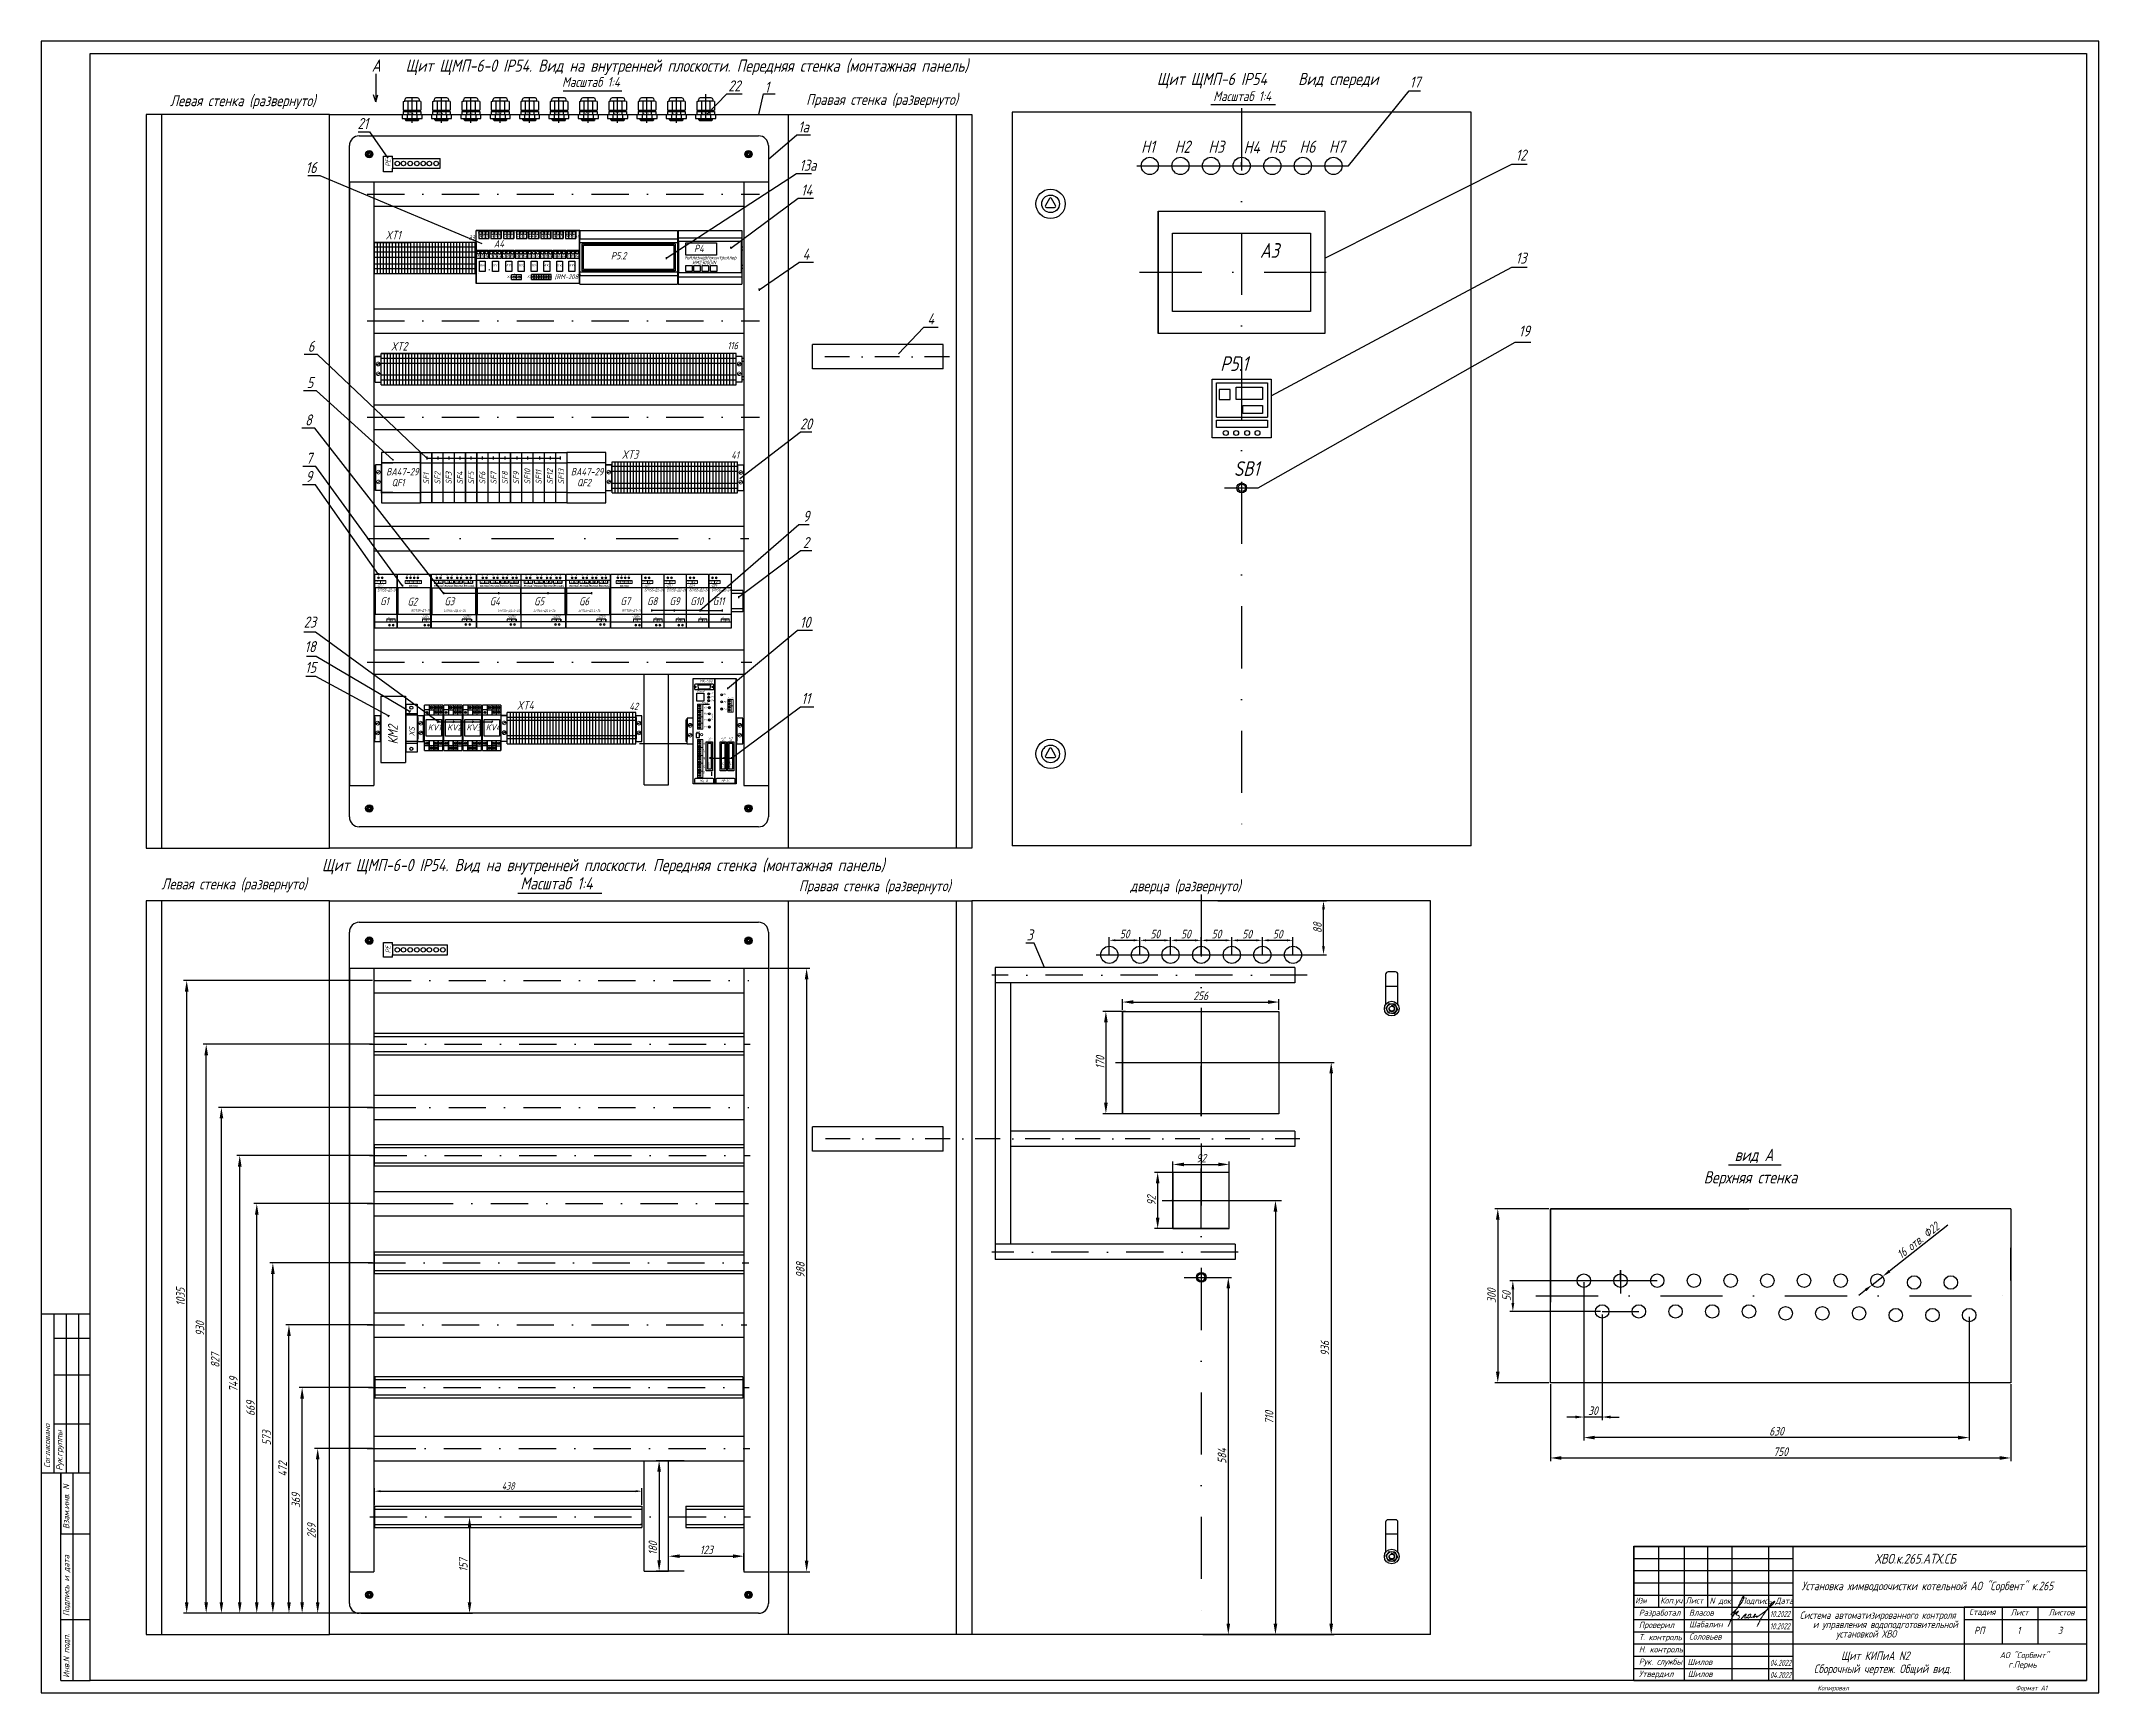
# Model space of a CAD drawing. Header units: millimetres. Extents: x 1012 to 5632, y 4 to 1530.
# Drawn here: x 1022 to 1863, y 7 to 682 of the extents above; entities that cross this region are included whole.
import ezdxf

# ---------------------------------------------------------------- set-up
doc = ezdxf.new("R2010")
doc.units = ezdxf.units.MM
doc.linetypes.add('DASHDOTX2', pattern=[50.8, 25.4, -12.7, 0, -12.7])
doc.layers.add('MAIN', color=7, linetype='Continuous', lineweight=50)
doc.layers.add('Тонкая', color=7, linetype='Continuous', lineweight=20)
for name, color, linetype in [('TEXT', 250, 'Continuous'), ('АСУТП', 7, 'Continuous'), ('проводка', 184, 'Continuous'), ('ссылки', 7, 'Continuous')]:
    doc.layers.add(name, color=color, linetype=linetype)
doc.styles.add('GOST тип А', font='GOST_A.TTF', dxfattribs={"oblique": 15})
doc.styles.get("Standard").update_dxf_attribs({"font": 'GOST_A.TTF', "width": 0.8, "oblique": 15, "height": 3})
doc.styles.add('АСУТП', font='GOST_A.TTF', dxfattribs={"oblique": 15})
doc.styles.add('ЕСКД', font='GOST_A.TTF', dxfattribs={"oblique": 15, "height": 2.5})
doc.dimstyles.new('ISO-25', dxfattribs={"dimtxt": 3, "dimasz": 2.5, "dimexe": 1.25, "dimexo": 0.625, "dimtad": 1, "dimlfac": 4, "dimtxsty": 'Standard', "dimcen": 2.5, "dimadec": 0, "dimazin": 0, "dimtfac": 1, "dimtmove": 0, "dimatfit": 3, "dimfxl": 1.25, "dimlwd": 25, "dimarcsym": 0})

# ---------------------------------------------------------------- blocks, each defined once
blk = doc.blocks.new('PG16')
at = {"lineweight": 30}
for p, q in [((-4.12, 0), (-4.12, -1.5)), ((4.12, 0), (-4.12, 0)), ((-3.62, 5.43), (-3, 5.68)), ((-3.62, 5.43), (-3.62, 1.93)), ((-3.62, 1.93), (3.62, 1.93)), ((-3.62, 1.43), (-3.62, 0.18)), ((-3.62, 1.43), (3.62, 1.43)), ((-3.62, 0.18), (3.62, 0.18)), ((-3, 5.68), (-3, 6.18)), ((3, 5.68), (-3, 5.68)), ((-2.75, 1.43), (-2.75, 1.93)), ((-2.75, 0), (-2.75, 0.18)), ((2.25, 6.93), (-2.25, 6.93)), ((-2, 0), (-2, -1.5)), ((-1.75, 5.68), (-1.75, 1.93)), ((-1.75, 1.43), (-1.75, 0.18)), ((1.75, 5.68), (1.75, 1.93)), ((1.75, 1.43), (1.75, 0.18)), ((2, 0), (2, -1.5)), ((2.75, 1.43), (2.75, 1.93)), ((2.75, 0), (2.75, 0.18)), ((3, 5.68), (3, 6.18)), ((3.62, 5.43), (3, 5.68)), ((3.62, 5.43), (3.62, 1.93)), ((3.62, 1.43), (3.62, 0.18)), ((4.12, -1.5), (4.12, 0)), ((-4.12, -1.5), (4.12, -1.5)), ((-2.75, -2.07), (-2.75, -1.5)), ((-2.75, -2.07), (2.75, -2.07)), ((-2.75, -2.07), (-2.5, -2.32)), ((-2.5, -2.32), (2.5, -2.32)), ((2.75, -2.07), (2.5, -2.32)), ((2.75, -2.07), (2.75, -1.5))]:
    blk.add_line(p, q, dxfattribs=at)
for p, q in [((-2.5, 1.43), (-2.5, 1.93)), ((-2.5, 0), (-2.5, 0.18)), ((2.5, 1.43), (2.5, 1.93)), ((2.5, 0), (2.5, 0.18)), ((-2.5, -2.32), (-2.5, -1.5)), ((2.5, -2.32), (2.5, -1.5))]:
    blk.add_line(p, q)
for centre, start, end in [((-2.25, 6.18), 90, 180), ((2.25, 6.18), 0, 90)]:
    blk.add_arc(centre, 0.75, start, end, dxfattribs=at)
for centre, major_axis, ratio, start_param, end_param in [((-2.69, 5.43), (-0.937, 0), 0.266667, 3.141593, 4.712389), ((0, 5.43), (-1.75, 0), 0.142857, 3.141593, 6.283185), ((2.69, 5.43), (0.938, 0), 0.266667, 1.570796, 3.141593)]:
    blk.add_ellipse(centre, major_axis=major_axis, ratio=ratio, start_param=start_param, end_param=end_param, dxfattribs=at)
at = {"layer": 'ссылки', "lineweight": 30, "oblique": 15}
blk.add_text('PG16', height=0.75, dxfattribs=at).set_placement((-1.47, 0.35))
blk = doc.blocks.new('*D180')
at = {"color": 0, "lineweight": -2}
for p, q in [((1463.79, 285.99), (1463.79, 290.42)), ((1527.73, 285.99), (1527.73, 290.42))]:
    blk.add_line(p, q, dxfattribs=at)
at = {"color": 0, "lineweight": 25}
blk.add_line((1468.29, 289.17), (1523.23, 289.17), dxfattribs=at)
at = {"color": 0}
for points in [[(1468.29, 289.92), (1468.29, 288.42), (1463.79, 289.17)], [(1523.23, 289.92), (1523.23, 288.42), (1527.73, 289.17)]]:
    blk.add_solid(points, dxfattribs=at)
at = {"layer": 'Defpoints', "color": 0}
for p in [(1527.73, 289.17), (1463.79, 285.36), (1527.73, 285.36)]:
    blk.add_point(p, dxfattribs=at)
at = {"color": 0, "insert": (1495.76, 291.74), "char_height": 3.5, "attachment_point": 5, "style": 'АСУТП'}
blk.add_mtext('256', dxfattribs=at)
blk = doc.blocks.new('*D181')
at = {"color": 0, "lineweight": -2}
for p, q in [((1484.43, 197.15), (1484.43, 224.03)), ((1507.43, 197.15), (1507.43, 224.03))]:
    blk.add_line(p, q, dxfattribs=at)
at = {"color": 0, "lineweight": 25}
blk.add_line((1488.93, 222.78), (1502.93, 222.78), dxfattribs=at)
at = {"color": 0}
for points in [[(1488.93, 223.53), (1488.93, 222.03), (1484.43, 222.78)], [(1502.93, 223.53), (1502.93, 222.03), (1507.43, 222.78)]]:
    blk.add_solid(points, dxfattribs=at)
at = {"layer": 'Defpoints', "color": 0}
for p in [(1507.43, 222.78), (1484.43, 196.53), (1507.43, 196.53)]:
    blk.add_point(p, dxfattribs=at)
at = {"color": 0, "insert": (1495.93, 225.35), "char_height": 3.5, "attachment_point": 5, "style": 'АСУТП'}
blk.add_mtext('92', dxfattribs=at)
blk = doc.blocks.new('*D182')
at = {"color": 0, "lineweight": -2}
for p, q in [((1506.8, 219.53), (1476.93, 219.53)), ((1506.8, 196.53), (1476.93, 196.53))]:
    blk.add_line(p, q, dxfattribs=at)
at = {"color": 0, "lineweight": 25}
blk.add_line((1478.18, 201.03), (1478.18, 215.03), dxfattribs=at)
at = {"color": 0}
for points in [[(1477.43, 215.03), (1478.93, 215.03), (1478.18, 219.53)], [(1477.43, 201.03), (1478.93, 201.03), (1478.18, 196.53)]]:
    blk.add_solid(points, dxfattribs=at)
at = {"layer": 'Defpoints', "color": 0}
for p in [(1478.18, 219.53), (1507.43, 219.53), (1507.43, 196.53)]:
    blk.add_point(p, dxfattribs=at)
at = {"color": 0, "insert": (1475.6, 208.03), "char_height": 3.5, "attachment_point": 5, "rotation": 90, "style": 'АСУТП'}
blk.add_mtext('92', dxfattribs=at)
blk = doc.blocks.new('*D183')
at = {"color": 0, "lineweight": -2}
for p, q in [((1458.42, 308.51), (1458.42, 315.68)), ((1470.93, 308.51), (1470.93, 315.68))]:
    blk.add_line(p, q, dxfattribs=at)
at = {"color": 0, "lineweight": 25}
blk.add_line((1460.92, 314.43), (1468.43, 314.43), dxfattribs=at)
at = {"color": 0}
for points in [[(1460.92, 314.84), (1460.92, 314.01), (1458.42, 314.43)], [(1468.43, 314.84), (1468.43, 314.01), (1470.93, 314.43)]]:
    blk.add_solid(points, dxfattribs=at)
at = {"layer": 'Defpoints', "color": 0}
for p in [(1470.93, 314.43), (1458.42, 307.89), (1470.93, 307.89)]:
    blk.add_point(p, dxfattribs=at)
at = {"color": 0, "insert": (1464.68, 317), "char_height": 3.5, "attachment_point": 5, "style": 'АСУТП'}
blk.add_mtext('50', dxfattribs=at)
blk = doc.blocks.new('*D184')
at = {"color": 0, "lineweight": -2}
for p, q in [((1470.93, 308.5), (1470.93, 315.66)), ((1483.45, 308.5), (1483.45, 315.66))]:
    blk.add_line(p, q, dxfattribs=at)
at = {"color": 0, "lineweight": 25}
blk.add_line((1473.43, 314.41), (1480.95, 314.41), dxfattribs=at)
at = {"color": 0}
for points in [[(1473.43, 314.82), (1473.43, 313.99), (1470.93, 314.41)], [(1480.95, 314.82), (1480.95, 313.99), (1483.45, 314.41)]]:
    blk.add_solid(points, dxfattribs=at)
at = {"layer": 'Defpoints', "color": 0}
for p in [(1483.45, 314.41), (1470.93, 307.87), (1483.45, 307.87)]:
    blk.add_point(p, dxfattribs=at)
at = {"color": 0, "insert": (1477.19, 316.98), "char_height": 3.5, "attachment_point": 5, "style": 'АСУТП'}
blk.add_mtext('50', dxfattribs=at)
blk = doc.blocks.new('*D185')
at = {"color": 0, "lineweight": -2}
for p, q in [((1483.45, 308.5), (1483.45, 315.66)), ((1495.96, 308.5), (1495.96, 315.66))]:
    blk.add_line(p, q, dxfattribs=at)
at = {"color": 0, "lineweight": 25}
blk.add_line((1485.95, 314.41), (1493.46, 314.41), dxfattribs=at)
at = {"color": 0}
for points in [[(1485.95, 314.82), (1485.95, 313.99), (1483.45, 314.41)], [(1493.46, 314.82), (1493.46, 313.99), (1495.96, 314.41)]]:
    blk.add_solid(points, dxfattribs=at)
at = {"layer": 'Defpoints', "color": 0}
for p in [(1495.96, 314.41), (1483.45, 307.87), (1495.96, 307.87)]:
    blk.add_point(p, dxfattribs=at)
at = {"color": 0, "insert": (1489.7, 316.98), "char_height": 3.5, "attachment_point": 5, "style": 'АСУТП'}
blk.add_mtext('50', dxfattribs=at)
blk = doc.blocks.new('*D186')
at = {"color": 0, "lineweight": -2}
for p, q in [((1495.96, 308.5), (1495.96, 315.66)), ((1508.47, 308.5), (1508.47, 315.66))]:
    blk.add_line(p, q, dxfattribs=at)
at = {"color": 0, "lineweight": 25}
blk.add_line((1498.46, 314.41), (1505.97, 314.41), dxfattribs=at)
at = {"color": 0}
for points in [[(1498.46, 314.82), (1498.46, 313.99), (1495.96, 314.41)], [(1505.97, 314.82), (1505.97, 313.99), (1508.47, 314.41)]]:
    blk.add_solid(points, dxfattribs=at)
at = {"layer": 'Defpoints', "color": 0}
for p in [(1508.47, 314.41), (1495.96, 307.87), (1508.47, 307.87)]:
    blk.add_point(p, dxfattribs=at)
at = {"color": 0, "insert": (1502.21, 316.98), "char_height": 3.5, "attachment_point": 5, "style": 'АСУТП'}
blk.add_mtext('50', dxfattribs=at)
blk = doc.blocks.new('*D187')
at = {"color": 0, "lineweight": -2}
for p, q in [((1508.47, 308.5), (1508.47, 315.66)), ((1520.98, 308.5), (1520.98, 315.66))]:
    blk.add_line(p, q, dxfattribs=at)
at = {"color": 0, "lineweight": 25}
blk.add_line((1510.97, 314.41), (1518.48, 314.41), dxfattribs=at)
at = {"color": 0}
for points in [[(1510.97, 314.82), (1510.97, 313.99), (1508.47, 314.41)], [(1518.48, 314.82), (1518.48, 313.99), (1520.98, 314.41)]]:
    blk.add_solid(points, dxfattribs=at)
at = {"layer": 'Defpoints', "color": 0}
for p in [(1520.98, 314.41), (1508.47, 307.87), (1520.98, 307.87)]:
    blk.add_point(p, dxfattribs=at)
at = {"color": 0, "insert": (1514.72, 316.98), "char_height": 3.5, "attachment_point": 5, "style": 'АСУТП'}
blk.add_mtext('50', dxfattribs=at)
blk = doc.blocks.new('*D188')
at = {"color": 0, "lineweight": -2}
for p, q in [((1520.98, 308.5), (1520.98, 315.66)), ((1533.49, 308.5), (1533.49, 315.66))]:
    blk.add_line(p, q, dxfattribs=at)
at = {"color": 0, "lineweight": 25}
blk.add_line((1523.48, 314.41), (1530.99, 314.41), dxfattribs=at)
at = {"color": 0}
for points in [[(1523.48, 314.82), (1523.48, 313.99), (1520.98, 314.41)], [(1530.99, 314.82), (1530.99, 313.99), (1533.49, 314.41)]]:
    blk.add_solid(points, dxfattribs=at)
at = {"layer": 'Defpoints', "color": 0}
for p in [(1533.49, 314.41), (1520.98, 307.87), (1533.49, 307.87)]:
    blk.add_point(p, dxfattribs=at)
at = {"color": 0, "insert": (1527.24, 316.98), "char_height": 3.5, "attachment_point": 5, "style": 'АСУТП'}
blk.add_mtext('50', dxfattribs=at)
blk = doc.blocks.new('*D189')
at = {"color": 0, "lineweight": -2}
for p, q in [((1502.76, 330.53), (1547.21, 330.53)), ((1502.76, 308.5), (1547.21, 308.5))]:
    blk.add_line(p, q, dxfattribs=at)
at = {"color": 0, "lineweight": 25}
blk.add_line((1545.96, 312), (1545.96, 327.03), dxfattribs=at)
at = {"color": 0}
for points in [[(1545.37, 327.03), (1546.54, 327.03), (1545.96, 330.53)], [(1545.37, 312), (1546.54, 312), (1545.96, 308.5)]]:
    blk.add_solid(points, dxfattribs=at)
at = {"layer": 'Defpoints', "color": 0}
for p in [(1502.14, 330.53), (1545.96, 330.53), (1502.14, 308.5)]:
    blk.add_point(p, dxfattribs=at)
at = {"color": 0, "insert": (1543.48, 319.51), "char_height": 3.5, "attachment_point": 5, "rotation": 90, "style": 'АСУТП'}
blk.add_mtext('88', dxfattribs=at)
blk = doc.blocks.new('*D190')
at = {"color": 0, "lineweight": -2}
for p, q in [((1528.36, 264.48), (1550.36, 264.48)), ((1496.58, 30.53), (1550.36, 30.53))]:
    blk.add_line(p, q, dxfattribs=at)
at = {"color": 0, "lineweight": 25}
blk.add_line((1549.11, 259.98), (1549.11, 35.03), dxfattribs=at)
at = {"color": 0}
for points in [[(1548.36, 259.98), (1549.86, 259.98), (1549.11, 264.48)], [(1548.36, 35.03), (1549.86, 35.03), (1549.11, 30.53)]]:
    blk.add_solid(points, dxfattribs=at)
at = {"layer": 'Defpoints', "color": 0}
for p in [(1527.73, 264.48), (1495.96, 30.53), (1549.11, 30.53)]:
    blk.add_point(p, dxfattribs=at)
at = {"color": 0, "insert": (1546.53, 147.51), "char_height": 3.5, "attachment_point": 5, "rotation": 90, "style": 'АСУТП'}
blk.add_mtext('936', dxfattribs=at)
blk = doc.blocks.new('*D193')
at = {"color": 0, "lineweight": -2}
for p, q in [((1496.58, 208.03), (1527.57, 208.03)), ((1497.21, 30.53), (1527.57, 30.53))]:
    blk.add_line(p, q, dxfattribs=at)
at = {"color": 0, "lineweight": 25}
blk.add_line((1526.32, 203.53), (1526.32, 35.03), dxfattribs=at)
at = {"color": 0}
for points in [[(1525.57, 203.53), (1527.07, 203.53), (1526.32, 208.03)], [(1525.57, 35.03), (1527.07, 35.03), (1526.32, 30.53)]]:
    blk.add_solid(points, dxfattribs=at)
at = {"layer": 'Defpoints', "color": 0}
for p in [(1495.96, 208.03), (1496.58, 30.53), (1526.32, 30.53)]:
    blk.add_point(p, dxfattribs=at)
at = {"color": 0, "insert": (1523.74, 119.28), "char_height": 3.5, "attachment_point": 5, "rotation": 90, "style": 'АСУТП'}
blk.add_mtext('710', dxfattribs=at)
blk = doc.blocks.new('*D194')
at = {"color": 0, "lineweight": -2}
for p, q in [((1496.62, 176.6), (1508.3, 176.6)), ((1496.58, 30.53), (1508.3, 30.53))]:
    blk.add_line(p, q, dxfattribs=at)
at = {"color": 0, "lineweight": 25}
blk.add_line((1507.05, 172.1), (1507.05, 35.03), dxfattribs=at)
at = {"color": 0}
for points in [[(1506.3, 172.1), (1507.8, 172.1), (1507.05, 176.6)], [(1506.3, 35.03), (1507.8, 35.03), (1507.05, 30.53)]]:
    blk.add_solid(points, dxfattribs=at)
at = {"layer": 'Defpoints', "color": 0}
for p in [(1495.99, 176.6), (1495.96, 30.53), (1507.05, 30.53)]:
    blk.add_point(p, dxfattribs=at)
at = {"color": 0, "insert": (1504.47, 103.56), "char_height": 3.5, "attachment_point": 5, "rotation": 90, "style": 'АСУТП'}
blk.add_mtext('584', dxfattribs=at)
blk = doc.blocks.new('*D196')
at = {"color": 0, "lineweight": -2}
for p, q in [((1465.08, 285.36), (1455.77, 285.36)), ((1465.08, 243.5), (1455.77, 243.5))]:
    blk.add_line(p, q, dxfattribs=at)
at = {"color": 0, "lineweight": 25}
blk.add_line((1457.02, 280.86), (1457.02, 248), dxfattribs=at)
at = {"color": 0}
for points in [[(1456.27, 280.86), (1457.77, 280.86), (1457.02, 285.36)], [(1456.27, 248), (1457.77, 248), (1457.02, 243.5)]]:
    blk.add_solid(points, dxfattribs=at)
at = {"layer": 'Defpoints', "color": 0}
for p in [(1465.71, 285.36), (1457.02, 243.5), (1465.71, 243.5)]:
    blk.add_point(p, dxfattribs=at)
at = {"color": 0, "insert": (1454.64, 264.43), "char_height": 3.5, "attachment_point": 5, "rotation": 90, "style": 'АСУТП'}
blk.add_mtext('170', dxfattribs=at)
blk = doc.blocks.new('*D197')
at = {"color": 0, "lineweight": -2}
for p, q in [((1284.65, 101.62), (1273.17, 101.62)), ((1284.65, 56.44), (1273.17, 56.44))]:
    blk.add_line(p, q, dxfattribs=at)
at = {"color": 0, "lineweight": 25}
blk.add_line((1274.42, 97.12), (1274.42, 60.94), dxfattribs=at)
at = {"color": 0}
for points in [[(1273.67, 97.12), (1275.17, 97.12), (1274.42, 101.62)], [(1273.67, 60.94), (1275.17, 60.94), (1274.42, 56.44)]]:
    blk.add_solid(points, dxfattribs=at)
at = {"layer": 'Defpoints', "color": 0}
for p in [(1274.42, 101.62), (1285.28, 101.62), (1285.28, 56.44)]:
    blk.add_point(p, dxfattribs=at)
at = {"color": 0, "insert": (1271.85, 65.81), "char_height": 3.5, "attachment_point": 5, "rotation": 90, "style": 'АСУТП'}
blk.add_mtext('180', dxfattribs=at)
blk = doc.blocks.new('*D198')
at = {"color": 0, "lineweight": -2}
for p, q in [((1278.32, 57.06), (1278.32, 63.84)), ((1309.08, 56.85), (1309.08, 63.84))]:
    blk.add_line(p, q, dxfattribs=at)
at = {"color": 0, "lineweight": 25}
blk.add_line((1282.82, 62.59), (1304.58, 62.59), dxfattribs=at)
at = {"color": 0}
for points in [[(1282.82, 63.34), (1282.82, 61.84), (1278.32, 62.59)], [(1304.58, 63.34), (1304.58, 61.84), (1309.08, 62.59)]]:
    blk.add_solid(points, dxfattribs=at)
at = {"layer": 'Defpoints', "color": 0}
for p in [(1309.08, 62.59), (1278.32, 56.44), (1309.08, 56.22)]:
    blk.add_point(p, dxfattribs=at)
at = {"color": 0, "insert": (1293.7, 65.17), "char_height": 3.5, "attachment_point": 5, "style": 'АСУТП'}
blk.add_mtext('123', dxfattribs=at)
blk = doc.blocks.new('Власов')
at = {"layer": 'проводка', "lineweight": 18}
for points in [[(-0.58, 2.47), (1.27, 4.07), (2.73, 5.82), (3.82, 7.33), (4.64, 9.02), (4.84, 10.28), (4.04, 8.93), (3.16, 7.2), (1.39, 3.86), (0.52, 2.26), (-1.55, -2.37), (-0.72, -0.35), (0.34, 1.8), (1.73, 3.31), (2.62, 3.78), (2.31, 3.3), (1.91, 2.96), (1.61, 2.44), (2.21, 2.21), (2.85, 1.83), (2.99, 1.4), (2.77, 0.75), (2.36, 0.49), (2.18, 0.43), (2.07, 0.4), (1.98, 0.4)], [(3.73, 0.66), (4.37, 1.39), (4.91, 2.01), (5.22, 2.29), (5.78, 2.66), (5.59, 2.28), (5.16, 1.05), (5.19, 0.9), (5.7, 1.1), (6.25, 1.38), (6.27, 1.2), (6.3, 1.02), (7.02, 1.21), (7.63, 2.13), (7.63, 2.52), (6.76, 2.22), (6.42, 1.7)]]:
    blk.add_spline(points, degree=3, dxfattribs=at)
for points, knots in [([(7.53, 1.66), (7.5, 1.54), (7.54, 1.28), (8.01, 1.24), (8.83, 1.57), (9.1, 2.08), (9.9, 2.69), (9.43, 2.64), (9.3, 2.52), (9.14, 2.21), (9.04, 1.25), (8.71, 1.13), (8.92, 1.39), (9.3, 1.54), (9.6, 1.6)], [0, 0, 0, 0, 0.614094, 1.118723, 1.807789, 3.045572, 4.744461, 5.191863, 5.576495, 6.389957, 8.441618, 9.345517, 10.182193, 10.758393, 10.758393, 10.758393, 10.758393]), ([(9.73, 1.6), (9.73, 1.6), (10.28, 1.61), (10.33, 1.73), (10.3, 1.95), (10.1, 1.88), (9.94, 1.44), (9.82, 1.2), (10.65, 1.75), (14.06, 4.01), (14.83, 4.98), (18.2, 8.2), (16.58, 7.61), (15.42, 5.89), (12.84, 2.54), (12.14, 1.35), (11.17, -0.37), (10.2, -2.51), (10.72, -1.41), (10.96, -1), (11.17, -0.6), (11.31, -0.38), (11.4, -0.29)], [5.202172, 5.202172, 5.202172, 5.202172, 5.207482, 5.981017, 6.074049, 6.477149, 7.534813, 8.416864, 10.873297, 16.080912, 19.105162, 21.731982, 23.469351, 25.755203, 29.311429, 34.513333, 38.416271, 38.862024, 39.053994, 43.961574, 49.897464, 51.239132, 51.239132, 51.239132, 51.239132])]:
    blk.add_open_spline(points, degree=3, knots=knots, dxfattribs=at)
blk = doc.blocks.new('*D201')
at = {"color": 0, "lineweight": -2}
for p, q in [((1666.72, 175.25), (1622.1, 175.25)), ((1659.22, 162.66), (1622.1, 162.66))]:
    blk.add_line(p, q, dxfattribs=at)
at = {"color": 0, "lineweight": 25}
blk.add_line((1623.35, 171.75), (1623.35, 166.16), dxfattribs=at)
at = {"color": 0}
for points in [[(1622.77, 171.75), (1623.93, 171.75), (1623.35, 175.25)], [(1622.77, 166.16), (1623.93, 166.16), (1623.35, 162.66)]]:
    blk.add_solid(points, dxfattribs=at)
at = {"layer": 'Defpoints', "color": 0}
for p in [(1667.35, 175.25), (1623.35, 162.66), (1659.85, 162.66)]:
    blk.add_point(p, dxfattribs=at)
at = {"color": 0, "insert": (1620.77, 168.95), "char_height": 3.5, "attachment_point": 5, "rotation": 90, "style": 'АСУТП'}
blk.add_mtext('50', dxfattribs=at)
blk = doc.blocks.new('*D202')
at = {"color": 0, "lineweight": -2}
for p, q in [((1638.1, 204.67), (1615.94, 204.67)), ((1638.1, 133.5), (1615.94, 133.5))]:
    blk.add_line(p, q, dxfattribs=at)
at = {"color": 0, "lineweight": 25}
blk.add_line((1617.19, 200.17), (1617.19, 138), dxfattribs=at)
at = {"color": 0}
for points in [[(1616.44, 200.17), (1617.94, 200.17), (1617.19, 204.67)], [(1616.44, 138), (1617.94, 138), (1617.19, 133.5)]]:
    blk.add_solid(points, dxfattribs=at)
at = {"layer": 'Defpoints', "color": 0}
for p in [(1638.73, 204.67), (1617.19, 133.5), (1638.73, 133.5)]:
    blk.add_point(p, dxfattribs=at)
at = {"color": 0, "insert": (1614.62, 169.08), "char_height": 3.5, "attachment_point": 5, "rotation": 90, "style": 'АСУТП'}
blk.add_mtext('300', dxfattribs=at)
blk = doc.blocks.new('*D199')
at = {"color": 0, "lineweight": -2}
for p, q in [((1652.35, 174.63), (1652.35, 118.25)), ((1659.85, 161.41), (1659.85, 118.25))]:
    blk.add_line(p, q, dxfattribs=at)
at = {"color": 0, "lineweight": 25}
for p, q in [((1648.85, 119.5), (1645.35, 119.5)), ((1659.85, 119.5), (1652.35, 119.5)), ((1663.35, 119.5), (1666.85, 119.5))]:
    blk.add_line(p, q, dxfattribs=at)
at = {"color": 0}
for points in [[(1648.85, 120.08), (1648.85, 118.92), (1652.35, 119.5)], [(1663.35, 120.08), (1663.35, 118.92), (1659.85, 119.5)]]:
    blk.add_solid(points, dxfattribs=at)
at = {"layer": 'Defpoints', "color": 0}
for p in [(1652.35, 175.25), (1659.85, 162.03), (1652.35, 119.5)]:
    blk.add_point(p, dxfattribs=at)
at = {"color": 0, "insert": (1656.1, 122.08), "char_height": 3.5, "attachment_point": 5, "style": 'АСУТП'}
blk.add_mtext('30', dxfattribs=at)
blk = doc.blocks.new('*D203')
at = {"color": 0, "lineweight": -2}
for p, q in [((1638.73, 132.88), (1638.73, 101.5)), ((1826.85, 132.88), (1826.85, 101.5))]:
    blk.add_line(p, q, dxfattribs=at)
at = {"color": 0, "lineweight": 25}
blk.add_line((1643.23, 102.75), (1822.35, 102.75), dxfattribs=at)
at = {"color": 0}
for points in [[(1643.23, 103.5), (1643.23, 102), (1638.73, 102.75)], [(1822.35, 103.5), (1822.35, 102), (1826.85, 102.75)]]:
    blk.add_solid(points, dxfattribs=at)
at = {"layer": 'Defpoints', "color": 0}
for p in [(1638.73, 133.5), (1826.85, 133.5), (1826.85, 102.75)]:
    blk.add_point(p, dxfattribs=at)
at = {"color": 0, "insert": (1732.79, 105.33), "char_height": 3.5, "attachment_point": 5, "style": 'АСУТП'}
blk.add_mtext('750', dxfattribs=at)
blk = doc.blocks.new('*D204')
at = {"color": 0, "lineweight": 25}
for p, q in [((1801.09, 198.01), (1777.25, 179.13)), ((1770.19, 173.54), (1774.5, 176.96)), ((1767.45, 171.37), (1764.7, 169.2))]:
    blk.add_line(p, q, dxfattribs=at)
at = {"color": 0}
for points in [[(1776.89, 179.59), (1777.61, 178.67), (1774.5, 176.96)], [(1767.09, 171.83), (1767.81, 170.91), (1770.19, 173.54)]]:
    blk.add_solid(points, dxfattribs=at)
at = {"layer": 'Defpoints', "color": 0}
for p in [(1774.5, 176.96), (1770.19, 173.54)]:
    blk.add_point(p, dxfattribs=at)
at = {"color": 0, "insert": (1788.94, 191.67), "char_height": 3.5, "attachment_point": 5, "rotation": 38.36646, "style": 'АСУТП'}
blk.add_mtext('16 отв. Ф22', dxfattribs=at)
blk = doc.blocks.new('*D200')
at = {"color": 0, "lineweight": -2}
for p, q in [((1652.35, 166.22), (1652.35, 109.84)), ((1809.85, 160.53), (1809.85, 109.84))]:
    blk.add_line(p, q, dxfattribs=at)
at = {"color": 0, "lineweight": 25}
blk.add_line((1805.35, 111.09), (1656.85, 111.09), dxfattribs=at)
at = {"color": 0}
for points in [[(1656.85, 111.84), (1656.85, 110.34), (1652.35, 111.09)], [(1805.35, 111.84), (1805.35, 110.34), (1809.85, 111.09)]]:
    blk.add_solid(points, dxfattribs=at)
at = {"layer": 'Defpoints', "color": 0}
for p in [(1652.35, 166.84), (1809.85, 161.16), (1652.35, 111.09)]:
    blk.add_point(p, dxfattribs=at)
at = {"color": 0, "insert": (1731.1, 113.67), "char_height": 3.5, "attachment_point": 5, "style": 'АСУТП'}
blk.add_mtext('630', dxfattribs=at)
blk = doc.blocks.new('*D205')
at = {"color": 0, "lineweight": -2}
for p, q in [((1189.13, 78.65), (1198.19, 78.65)), ((1152.46, 39.28), (1198.19, 39.28))]:
    blk.add_line(p, q, dxfattribs=at)
at = {"color": 0, "lineweight": 25}
blk.add_line((1196.94, 74.15), (1196.94, 43.78), dxfattribs=at)
at = {"color": 0}
for points in [[(1196.19, 74.15), (1197.69, 74.15), (1196.94, 78.65)], [(1196.19, 43.78), (1197.69, 43.78), (1196.94, 39.28)]]:
    blk.add_solid(points, dxfattribs=at)
at = {"layer": 'Defpoints', "color": 0}
for p in [(1188.51, 78.65), (1151.83, 39.28), (1196.94, 39.28)]:
    blk.add_point(p, dxfattribs=at)
at = {"color": 0, "insert": (1194.37, 58.96), "char_height": 3.5, "attachment_point": 5, "rotation": 90, "style": 'АСУТП'}
blk.add_mtext('157', dxfattribs=at)
blk = doc.blocks.new('*D206')
at = {"color": 0, "lineweight": -2}
for p, q in [((1157.21, 106.63), (1133.63, 106.63)), ((1151.21, 39.28), (1133.63, 39.28))]:
    blk.add_line(p, q, dxfattribs=at)
at = {"color": 0, "lineweight": 25}
blk.add_line((1134.88, 43.78), (1134.88, 102.13), dxfattribs=at)
at = {"color": 0}
for points in [[(1134.13, 102.13), (1135.63, 102.13), (1134.88, 106.63)], [(1134.13, 43.78), (1135.63, 43.78), (1134.88, 39.28)]]:
    blk.add_solid(points, dxfattribs=at)
at = {"layer": 'Defpoints', "color": 0}
for p in [(1134.88, 106.63), (1157.83, 106.63), (1151.83, 39.28)]:
    blk.add_point(p, dxfattribs=at)
at = {"color": 0, "insert": (1132.31, 72.95), "char_height": 3.5, "attachment_point": 5, "rotation": 90, "style": 'АСУТП'}
blk.add_mtext('269', dxfattribs=at)
blk = doc.blocks.new('*D207')
at = {"color": 0, "lineweight": -2}
for p, q in [((1157.21, 131.52), (1127.27, 131.52)), ((1150.58, 39.28), (1127.27, 39.28))]:
    blk.add_line(p, q, dxfattribs=at)
at = {"color": 0, "lineweight": 25}
blk.add_line((1128.52, 43.78), (1128.52, 127.02), dxfattribs=at)
at = {"color": 0}
for points in [[(1127.77, 127.02), (1129.27, 127.02), (1128.52, 131.52)], [(1127.77, 43.78), (1129.27, 43.78), (1128.52, 39.28)]]:
    blk.add_solid(points, dxfattribs=at)
at = {"layer": 'Defpoints', "color": 0}
for p in [(1128.52, 131.52), (1157.83, 131.52), (1151.21, 39.28)]:
    blk.add_point(p, dxfattribs=at)
at = {"color": 0, "insert": (1125.95, 85.4), "char_height": 3.5, "attachment_point": 5, "rotation": 90, "style": 'АСУТП'}
blk.add_mtext('369', dxfattribs=at)
blk = doc.blocks.new('*D208')
at = {"color": 0, "lineweight": -2}
for p, q in [((1157.21, 157.13), (1121.88, 157.13)), ((1151.21, 39.28), (1121.88, 39.28))]:
    blk.add_line(p, q, dxfattribs=at)
at = {"color": 0, "lineweight": 25}
blk.add_line((1123.13, 43.78), (1123.13, 152.63), dxfattribs=at)
at = {"color": 0}
for points in [[(1122.38, 152.63), (1123.88, 152.63), (1123.13, 157.13)], [(1122.38, 43.78), (1123.88, 43.78), (1123.13, 39.28)]]:
    blk.add_solid(points, dxfattribs=at)
at = {"layer": 'Defpoints', "color": 0}
for p in [(1123.13, 157.13), (1157.83, 157.13), (1151.83, 39.28)]:
    blk.add_point(p, dxfattribs=at)
at = {"color": 0, "insert": (1120.55, 98.2), "char_height": 3.5, "attachment_point": 5, "rotation": 90, "style": 'АСУТП'}
blk.add_mtext('472', dxfattribs=at)
blk = doc.blocks.new('*D209')
at = {"color": 0, "lineweight": -2}
for p, q in [((1157.33, 182.53), (1115.3, 182.53)), ((1151.21, 39.28), (1115.3, 39.28))]:
    blk.add_line(p, q, dxfattribs=at)
at = {"color": 0, "lineweight": 25}
blk.add_line((1116.55, 43.78), (1116.55, 178.03), dxfattribs=at)
at = {"color": 0}
for points in [[(1115.8, 178.03), (1117.3, 178.03), (1116.55, 182.53)], [(1115.8, 43.78), (1117.3, 43.78), (1116.55, 39.28)]]:
    blk.add_solid(points, dxfattribs=at)
at = {"layer": 'Defpoints', "color": 0}
for p in [(1116.55, 182.53), (1157.95, 182.53), (1151.83, 39.28)]:
    blk.add_point(p, dxfattribs=at)
at = {"color": 0, "insert": (1113.98, 110.9), "char_height": 3.5, "attachment_point": 5, "rotation": 90, "style": 'АСУТП'}
blk.add_mtext('573', dxfattribs=at)
blk = doc.blocks.new('*D210')
at = {"color": 0, "lineweight": -2}
for p, q in [((1157.21, 206.75), (1108.72, 206.75)), ((1151.21, 39.28), (1108.72, 39.28))]:
    blk.add_line(p, q, dxfattribs=at)
at = {"color": 0, "lineweight": 25}
blk.add_line((1109.97, 43.78), (1109.97, 202.25), dxfattribs=at)
at = {"color": 0}
for points in [[(1109.22, 202.25), (1110.72, 202.25), (1109.97, 206.75)], [(1109.22, 43.78), (1110.72, 43.78), (1109.97, 39.28)]]:
    blk.add_solid(points, dxfattribs=at)
at = {"layer": 'Defpoints', "color": 0}
for p in [(1109.97, 206.75), (1157.83, 206.75), (1151.83, 39.28)]:
    blk.add_point(p, dxfattribs=at)
at = {"color": 0, "insert": (1107.4, 123.01), "char_height": 3.5, "attachment_point": 5, "rotation": 90, "style": 'АСУТП'}
blk.add_mtext('669', dxfattribs=at)
blk = doc.blocks.new('*D211')
at = {"color": 0, "lineweight": -2}
for p, q in [((1157.27, 226.42), (1101.76, 226.42)), ((1151.83, 39.28), (1101.76, 39.28))]:
    blk.add_line(p, q, dxfattribs=at)
at = {"color": 0, "lineweight": 25}
blk.add_line((1103.01, 43.78), (1103.01, 221.92), dxfattribs=at)
at = {"color": 0}
for points in [[(1102.26, 221.92), (1103.76, 221.92), (1103.01, 226.42)], [(1102.26, 43.78), (1103.76, 43.78), (1103.01, 39.28)]]:
    blk.add_solid(points, dxfattribs=at)
at = {"layer": 'Defpoints', "color": 0}
for p in [(1103.01, 226.42), (1157.9, 226.42), (1152.46, 39.28)]:
    blk.add_point(p, dxfattribs=at)
at = {"color": 0, "insert": (1100.43, 132.85), "char_height": 3.5, "attachment_point": 5, "rotation": 90, "style": 'АСУТП'}
blk.add_mtext('749', dxfattribs=at)
blk = doc.blocks.new('*D212')
at = {"color": 0, "lineweight": -2}
for p, q in [((1157.21, 246.09), (1094.28, 246.09)), ((1151.83, 39.28), (1094.28, 39.28))]:
    blk.add_line(p, q, dxfattribs=at)
at = {"color": 0, "lineweight": 25}
blk.add_line((1095.53, 43.78), (1095.53, 241.59), dxfattribs=at)
at = {"color": 0}
for points in [[(1094.78, 241.59), (1096.28, 241.59), (1095.53, 246.09)], [(1094.78, 43.78), (1096.28, 43.78), (1095.53, 39.28)]]:
    blk.add_solid(points, dxfattribs=at)
at = {"layer": 'Defpoints', "color": 0}
for p in [(1095.53, 246.09), (1157.83, 246.09), (1152.46, 39.28)]:
    blk.add_point(p, dxfattribs=at)
at = {"color": 0, "insert": (1092.95, 142.68), "char_height": 3.5, "attachment_point": 5, "rotation": 90, "style": 'АСУТП'}
blk.add_mtext('827', dxfattribs=at)
blk = doc.blocks.new('*D213')
at = {"color": 0, "lineweight": -2}
for p, q in [((1157.21, 271.89), (1088.06, 271.89)), ((1151.21, 39.28), (1088.06, 39.28))]:
    blk.add_line(p, q, dxfattribs=at)
at = {"color": 0, "lineweight": 25}
blk.add_line((1089.31, 43.78), (1089.31, 267.39), dxfattribs=at)
at = {"color": 0}
for points in [[(1088.56, 267.39), (1090.06, 267.39), (1089.31, 271.89)], [(1088.56, 43.78), (1090.06, 43.78), (1089.31, 39.28)]]:
    blk.add_solid(points, dxfattribs=at)
at = {"layer": 'Defpoints', "color": 0}
for p in [(1089.31, 271.89), (1157.83, 271.89), (1151.83, 39.28)]:
    blk.add_point(p, dxfattribs=at)
at = {"color": 0, "insert": (1086.74, 155.58), "char_height": 3.5, "attachment_point": 5, "rotation": 90, "style": 'АСУТП'}
blk.add_mtext('930', dxfattribs=at)
blk = doc.blocks.new('*D215')
at = {"color": 0, "lineweight": -2}
for p, q in [((1157.21, 297.98), (1080.09, 297.98)), ((1151.83, 39.28), (1080.09, 39.28))]:
    blk.add_line(p, q, dxfattribs=at)
at = {"color": 0, "lineweight": 25}
blk.add_line((1081.34, 43.78), (1081.34, 293.48), dxfattribs=at)
at = {"color": 0}
for points in [[(1080.59, 293.48), (1082.09, 293.48), (1081.34, 297.98)], [(1080.59, 43.78), (1082.09, 43.78), (1081.34, 39.28)]]:
    blk.add_solid(points, dxfattribs=at)
at = {"layer": 'Defpoints', "color": 0}
for p in [(1081.34, 297.98), (1157.83, 297.98), (1152.46, 39.28)]:
    blk.add_point(p, dxfattribs=at)
at = {"color": 0, "insert": (1078.77, 168.63), "char_height": 3.5, "attachment_point": 5, "rotation": 90, "style": 'АСУТП'}
blk.add_mtext('1035', dxfattribs=at)
blk = doc.blocks.new('*D216')
at = {"color": 0, "lineweight": -2}
for p, q in [((1319.71, 302.98), (1335.95, 302.98)), ((1319.71, 56.22), (1335.95, 56.22))]:
    blk.add_line(p, q, dxfattribs=at)
at = {"color": 0, "lineweight": 25}
blk.add_line((1334.7, 298.48), (1334.7, 60.72), dxfattribs=at)
at = {"color": 0}
for points in [[(1333.95, 298.48), (1335.45, 298.48), (1334.7, 302.98)], [(1333.95, 60.72), (1335.45, 60.72), (1334.7, 56.22)]]:
    blk.add_solid(points, dxfattribs=at)
at = {"layer": 'Defpoints', "color": 0}
for p in [(1319.08, 302.98), (1319.08, 56.22), (1334.7, 56.22)]:
    blk.add_point(p, dxfattribs=at)
at = {"color": 0, "insert": (1332.13, 179.6), "char_height": 3.5, "attachment_point": 5, "rotation": 90, "style": 'АСУТП'}
blk.add_mtext('988', dxfattribs=at)
blk = doc.blocks.new('*D223')
at = {"color": 0, "lineweight": -2}
for p, q in [((1158.07, 83.64), (1158.07, 90.41)), ((1267.36, 83.64), (1267.36, 90.41))]:
    blk.add_line(p, q, dxfattribs=at)
at = {"color": 0, "lineweight": 25}
blk.add_line((1160.57, 89.16), (1264.86, 89.16), dxfattribs=at)
at = {"color": 0}
for points in [[(1160.57, 89.58), (1160.57, 88.75), (1158.07, 89.16)], [(1264.86, 89.58), (1264.86, 88.75), (1267.36, 89.16)]]:
    blk.add_solid(points, dxfattribs=at)
at = {"layer": 'Defpoints', "color": 0}
for p in [(1267.36, 89.16), (1158.07, 83.02), (1267.36, 83.02)]:
    blk.add_point(p, dxfattribs=at)
at = {"color": 0, "insert": (1212.72, 91.29), "char_height": 3, "attachment_point": 5}
blk.add_mtext('438', dxfattribs=at)

msp = doc.modelspace()

# ---------------------------------------------------------------- linework, layer by layer
at = {"color": 7}
for p, q in [((1862.8493, 682.0808), (1021.8493, 682.0808)), ((1021.8493, 682.0808), (1021.8493, 6.7074)), ((1862.8493, 6.7074), (1862.8493, 682.0808)), ((1158.5988, 668.6732), (1158.5988, 657.309)), ((1158.5988, 657.309), (1157.6804, 660.062)), ((1158.5988, 657.309), (1159.5173, 660.062)), ((1158.5988, 657.309), (1158.5988, 657.309)), ((1173.4574, 648.6269, 248.958), (1173.4574, 659.1589, 248.958)), ((1185.4574, 648.6269, 248.958), (1185.4574, 659.1589, 248.958)), ((1197.4574, 648.6269, 248.958), (1197.4574, 659.1589, 248.958)), ((1209.4574, 648.6269, 248.958), (1209.4574, 659.1589, 248.958)), ((1221.4574, 648.6269, 248.958), (1221.4574, 659.1589, 248.958)), ((1233.4574, 648.6269, 248.958), (1233.4574, 659.1589, 248.958)), ((1235.1789, 661.7526), (1259.1571, 661.7526)), ((1245.4574, 648.6269, 248.958), (1245.4574, 659.1589, 248.958)), ((1257.4574, 648.6269, 248.958), (1257.4574, 659.1589, 248.958)), ((1269.4574, 648.6269, 248.958), (1269.4574, 659.1589, 248.958)), ((1281.4574, 648.6269, 248.958), (1281.4574, 659.1589, 248.958)), ((1293.4574, 649.8769, 248.958), (1293.4574, 660.4089, 248.958)), ((1293.87, 652.0938), (1302.1455, 660.5017)), ((1302.1455, 660.5017), (1308.4047, 660.5017)), ((1315.1668, 652.0938), (1317.0376, 660.5017)), ((1317.0376, 660.5017), (1321.7968, 660.5017)), ((1499.8518, 656.1957), (1526.33, 656.1957)), ((1556.1903, 631.0599), (1581.0167, 661.8149)), ((1581.0167, 661.8149), (1585.6538, 661.8149)), ((1151.4438, 645.0065), (1156.0601, 645.0065)), ((1156.0601, 645.0065), (1163.5529, 634.1643)), ((1319.0824, 633.8388), (1330.7108, 643.8035)), ((1330.7108, 643.8035), (1336.3489, 643.8035)), ((1161.8076, 628.5736), (1161.8076, 635.0736)), ((1161.8076, 635.0736), (1165.4163, 635.0736)), ((1165.4163, 634.0736), (1165.4163, 635.0736)), ((1165.4163, 634.0736), (1169.4163, 634.0736)), ((1165.4163, 634.0736), (1165.4163, 630.0736)), ((1169.4163, 634.0736), (1173.4163, 634.0736)), ((1173.4163, 634.0736), (1184.9343, 634.0736)), ((1184.9343, 630.0736), (1184.9343, 634.0736)), ((1469.6256, 631.0599), (1556.1903, 631.0599)), ((1491.1076, 631.0599), (1529.8573, 631.0599)), ((1491.1076, 631.0599), (1512.5089, 631.0599)), ((1512.5089, 631.0599), (1512.5089, 632.6441)), ((1546.5579, 593.3681), (1622.9083, 631.8333)), ((1622.9083, 631.8333), (1629.2659, 631.8333)), ((1135.8855, 627.0371), (1130.8604, 627.0209)), ((1202.0328, 599.2334), (1135.8855, 627.0371)), ((1165.4163, 628.5736), (1161.8076, 628.5736)), ((1165.4163, 630.0736), (1169.4163, 630.0736)), ((1165.4163, 628.5736), (1165.4163, 630.0736)), ((1169.4163, 630.0736), (1173.4163, 630.0736)), ((1173.4163, 630.0736), (1184.9343, 630.0736)), ((1277.3117, 593.3243), (1330.612, 627.9897)), ((1330.612, 627.9897), (1336.761, 627.9897)), ((1303.7125, 597.492), (1331.2855, 617.8845)), ((1331.2855, 617.8845), (1337.5286, 617.8845)), ((1478.4461, 612.497), (1478.4461, 562.497)), ((1158.0035, 599.7988), (1158.0035, 599.7988)), ((1158.0035, 599.7988), (1173.0635, 599.7988)), ((1172.9928, 599.7988), (1172.9928, 599.7988)), ((1187.9928, 599.7988), (1187.9928, 599.7988)), ((1242.0091, 604.637), (1199.6769, 604.637)), ((1199.6769, 599.7988), (1199.6769, 604.637)), ((1199.6769, 599.7988), (1199.6769, 582.9157)), ((1200.6726, 604.637), (1200.6726, 601.3979)), ((1200.6726, 601.3979), (1204.8726, 601.3979)), ((1202.0726, 601.3979), (1202.0726, 604.637)), ((1203.4726, 601.3979), (1203.4726, 604.637)), ((1204.8726, 604.637), (1204.8726, 601.3979)), ((1204.8726, 601.3979), (1204.8726, 604.637)), ((1205.6563, 604.637), (1205.6563, 601.3979)), ((1205.6563, 601.3979), (1209.8563, 601.3979)), ((1207.0563, 601.3979), (1207.0563, 604.637)), ((1208.4563, 601.3979), (1208.4563, 604.637)), ((1209.8563, 604.637), (1209.8563, 601.3979)), ((1209.8563, 601.3979), (1209.8563, 604.637)), ((1210.8477, 604.637), (1210.8477, 601.3979)), ((1210.8477, 601.3979), (1215.0477, 601.3979)), ((1212.2477, 601.3979), (1212.2477, 604.637)), ((1213.6477, 601.3979), (1213.6477, 604.637)), ((1215.0477, 604.637), (1215.0477, 601.3979)), ((1215.0477, 601.3979), (1215.0477, 604.637)), ((1216.1083, 604.637), (1216.1083, 601.3979)), ((1216.1083, 601.3979), (1220.3083, 601.3979)), ((1217.5083, 601.3979), (1217.5083, 604.637)), ((1218.9083, 601.3979), (1218.9083, 604.637)), ((1220.3083, 604.637), (1220.3083, 601.3979)), ((1220.3083, 601.3979), (1220.3083, 604.637)), ((1221.0228, 604.637), (1221.0228, 601.3979)), ((1221.0228, 601.3979), (1225.2228, 601.3979)), ((1222.4228, 601.3979), (1222.4228, 604.637)), ((1223.8228, 601.3979), (1223.8228, 604.637)), ((1225.2228, 604.637), (1225.2228, 601.3979)), ((1225.2228, 601.3979), (1225.2228, 604.637)), ((1226.0065, 604.637), (1226.0065, 601.3979)), ((1226.0065, 601.3979), (1230.2065, 601.3979)), ((1227.4065, 601.3979), (1227.4065, 604.637)), ((1228.8065, 601.3979), (1228.8065, 604.637)), ((1230.2065, 604.637), (1230.2065, 601.3979)), ((1230.2065, 601.3979), (1230.2065, 604.637)), ((1230.9903, 604.637), (1230.9903, 601.3979)), ((1230.9903, 601.3979), (1235.1903, 601.3979)), ((1232.3903, 601.3979), (1232.3903, 604.637)), ((1233.7903, 601.3979), (1233.7903, 604.637)), ((1235.1903, 604.637), (1235.1903, 601.3979)), ((1235.1903, 601.3979), (1235.1903, 604.637)), ((1236.1124, 604.637), (1236.1124, 601.3979)), ((1236.1124, 601.3979), (1240.3124, 601.3979)), ((1237.5124, 601.3979), (1237.5124, 604.637)), ((1238.9124, 601.3979), (1238.9124, 604.637)), ((1240.3124, 604.637), (1240.3124, 601.3979)), ((1240.3124, 601.3979), (1240.3124, 604.637)), ((1241.9584, 604.7089), (1241.9584, 601.2089)), ((1241.9584, 604.7089), (1281.9584, 604.7089)), ((1241.9584, 601.2089), (1281.9584, 601.2089)), ((1241.9584, 599.7089), (1281.9584, 599.7089)), ((1242.9584, 588.2089), (1242.9584, 599.2089)), ((1242.9584, 599.2089), (1245.4584, 599.2089)), ((1243.2084, 599.2089), (1280.9584, 599.2089)), ((1243.4584, 588.7089), (1243.4584, 598.7089)), ((1243.4584, 598.7089), (1247.2084, 598.7089)), ((1243.9584, 598.7089), (1280.4584, 598.7089)), ((1280.4584, 598.7089), (1280.4584, 588.7089)), ((1280.9584, 599.2089), (1280.9584, 588.2089)), ((1282.164, 604.7089), (1285.4854, 604.7089)), ((1282.164, 601.7042), (1308.2602, 601.7042)), ((1282.4624, 600.2554), (1307.9014, 600.2554)), ((1282.4624, 587.3583), (1282.4624, 600.2554)), ((1285.3246, 599.5774), (1297.8346, 599.5774)), ((1285.3246, 594.5774), (1285.3246, 599.5774)), ((1297.8346, 599.5774), (1297.8346, 594.5774)), ((1303.7125, 597.5724), (1303.7125, 597.9631)), ((1303.7125, 597.5724), (1303.7125, 597.5724)), ((1303.7125, 597.5724), (1303.7125, 597.088)), ((1307.9014, 600.2554), (1307.9014, 587.3583)), ((1157.8324, 593.691), (1199.2535, 593.691)), ((1199.6935, 596.6312), (1199.6935, 593.3921)), ((1199.6935, 596.6312), (1204.6755, 596.6312)), ((1199.6935, 593.3921), (1204.6755, 593.3921)), ((1200.3914, 596.6312), (1204.3455, 596.6312)), ((1200.3914, 593.3921), (1204.3455, 593.3921)), ((1201.3501, 593.3921), (1201.3501, 596.6312)), ((1202.9816, 593.3921), (1202.9816, 596.6312)), ((1204.6755, 593.3921), (1204.6755, 596.6312)), ((1204.9715, 596.6312), (1204.9715, 593.3921)), ((1204.9715, 596.6312), (1209.9692, 596.6312)), ((1204.9715, 593.3921), (1209.9692, 593.3921)), ((1205.6694, 596.6312), (1209.8694, 596.6312)), ((1205.6694, 593.3921), (1209.8694, 593.3921)), ((1206.6209, 593.3921), (1206.6209, 596.6312)), ((1208.248, 593.3921), (1208.248, 596.6312)), ((1209.9692, 593.3921), (1209.9692, 596.6312)), ((1210.2374, 596.6312), (1210.2374, 593.3921)), ((1210.2374, 596.6312), (1215.2351, 596.6312)), ((1210.2374, 593.3921), (1215.2351, 593.3921)), ((1210.9353, 596.6312), (1215.1353, 596.6312)), ((1210.9353, 593.3921), (1215.1353, 593.3921)), ((1211.8946, 593.3921), (1211.8946, 596.6312)), ((1213.5794, 593.3921), (1213.5794, 596.6312)), ((1215.2351, 593.3921), (1215.2351, 596.6312)), ((1215.518, 596.6312), (1215.518, 593.3921)), ((1215.518, 596.6312), (1220.4581, 596.6312)), ((1215.518, 593.3921), (1220.4581, 593.3921)), ((1216.2159, 596.6312), (1220.4159, 596.6312)), ((1216.2159, 593.3921), (1220.4159, 593.3921)), ((1217.1752, 593.3921), (1217.1752, 596.6312)), ((1218.8024, 593.3921), (1218.8024, 596.6312)), ((1220.4581, 593.3921), (1220.4581, 596.6312)), ((1220.6694, 596.6312), (1220.6694, 593.3921)), ((1220.6694, 596.6312), (1225.6095, 596.6312)), ((1220.6694, 593.3921), (1225.6095, 593.3921)), ((1221.3673, 596.6312), (1225.5673, 596.6312)), ((1221.3673, 593.3921), (1225.5673, 593.3921)), ((1222.3266, 593.3921), (1222.3266, 596.6312)), ((1223.9538, 593.3921), (1223.9538, 596.6312)), ((1225.6095, 593.3921), (1225.6095, 596.6312)), ((1225.8369, 596.6312), (1225.8369, 593.3921)), ((1225.8369, 596.6312), (1230.73, 596.6312)), ((1225.8369, 593.3921), (1230.73, 593.3921)), ((1227.4976, 593.3921), (1227.4976, 596.6312)), ((1229.0631, 593.3921), (1229.0631, 596.6312)), ((1230.73, 593.3921), (1230.73, 596.6312)), ((1231.1226, 596.6312), (1231.1226, 593.3921)), ((1231.1226, 596.6312), (1236.2693, 596.6312)), ((1231.1226, 593.3921), (1236.2693, 593.3921)), ((1232.8137, 593.3921), (1232.8137, 596.6312)), ((1234.6024, 593.3921), (1234.6024, 596.6312)), ((1236.2693, 593.3921), (1236.2693, 596.6312)), ((1236.6473, 596.6312), (1236.6473, 593.3921)), ((1236.6473, 596.6312), (1241.7535, 596.6312)), ((1236.6473, 593.3921), (1241.7535, 593.3921)), ((1238.2979, 593.3921), (1238.2979, 596.6312)), ((1240.0154, 593.3921), (1240.0154, 596.6312)), ((1241.7535, 593.3921), (1241.7535, 596.6312)), ((1241.9584, 582.7089), (1241.9584, 593.7089)), ((1280.4584, 588.7089), (1243.4584, 588.7089)), ((1277.3117, 593.7081), (1277.3117, 592.9095)), ((1297.8346, 594.5774), (1285.3246, 594.5774)), ((1315.2859, 580.4308), (1331.518, 591.539)), ((1337.5272, 591.539), (1331.518, 591.539)), ((1524.5089, 536.9973), (1622.9083, 589.7125)), ((1622.9083, 589.7125), (1629.2659, 589.7125)), ((1170.5035, 587.0488), (1170.5035, 587.0488)), ((1185.5035, 587.0488), (1185.5035, 587.0488)), ((1199.6769, 582.9157), (1199.6769, 582.9157)), ((1200.5035, 587.0488), (1200.5035, 587.0488)), ((1205.0901, 588.4022), (1205.0901, 588.6695)), ((1216.1241, 586.5863), (1214.1241, 586.5863)), ((1214.1241, 584.5863), (1214.1241, 586.5863)), ((1214.1241, 584.5863), (1216.1241, 584.5863)), ((1218.1241, 586.5863), (1216.1241, 586.5863)), ((1216.1241, 584.5863), (1216.1241, 586.5863)), ((1216.1241, 584.5863), (1218.1241, 584.5863)), ((1218.1241, 584.5863), (1218.1241, 586.5863)), ((1230.32, 586.6306), (1222.32, 586.6306)), ((1222.32, 584.6306), (1222.32, 586.6306)), ((1222.32, 584.6306), (1230.32, 584.6306)), ((1223.32, 584.6306), (1223.32, 586.6306)), ((1224.32, 584.6306), (1224.32, 586.6306)), ((1225.32, 584.6306), (1225.32, 586.6306)), ((1226.32, 584.6306), (1226.32, 586.6306)), ((1227.32, 584.6306), (1227.32, 586.6306)), ((1228.32, 584.6306), (1228.32, 586.6306)), ((1229.32, 584.6306), (1229.32, 586.6306)), ((1230.32, 584.6306), (1230.32, 586.6306)), ((1241.9584, 587.7089), (1281.9584, 587.7089)), ((1241.9584, 582.7089), (1241.9584, 586.2089)), ((1241.9584, 586.2089), (1281.9584, 586.2089)), ((1280.9584, 588.2089), (1242.9584, 588.2089)), ((1282.164, 585.7136), (1308.2602, 585.7136)), ((1282.164, 582.7089), (1285.4854, 582.7089)), ((1307.9014, 587.3583), (1282.4624, 587.3583)), ((1315.2859, 580.5112), (1315.2859, 580.9019)), ((1315.2859, 580.5112), (1315.2859, 580.0267)), ((1372.2859, 554.1808), (1382.518, 565.039)), ((1388.5272, 565.039), (1382.518, 565.039)), ((1519.2589, 499.4117), (1624.3222, 558.9697)), ((1624.3222, 558.9697), (1630.6798, 558.9697)), ((1134.8413, 553.8963), (1129.3054, 553.8963)), ((1179.4409, 511.609), (1134.8413, 553.8963)), ((1160.7761, 553.0763), (1158.3761, 553.0763)), ((1160.8655, 554.3263), (1262.1155, 554.3263)), ((1175.8655, 554.3263), (1175.8655, 554.3263)), ((1308.3353, 553.0763), (1305.9279, 553.0763)), ((1308.282, 553.0763), (1305.9279, 553.0763)), ((1134.4332, 539.0639), (1129.0492, 539.0639)), ((1165.5196, 510.9135), (1134.4332, 539.0639)), ((1160.8655, 541.5763), (1175.8655, 541.5763)), ((1175.8655, 541.5763), (1175.8655, 541.5763)), ((1500.5089, 531.8552), (1500.5089, 543.8552)), ((1502.2589, 542.3552), (1523.0089, 542.3552)), ((1502.2589, 528.3552), (1502.2589, 542.3552)), ((1507.7589, 539.6052), (1503.2589, 539.6052)), ((1503.2589, 539.6052), (1503.2589, 537.3552)), ((1503.2589, 539.3552), (1503.2589, 535.6052)), ((1507.7589, 535.6052), (1507.7589, 539.6052)), ((1510.2589, 540.6052), (1521.0089, 540.6052)), ((1510.2589, 535.6052), (1510.2589, 540.6052)), ((1521.0089, 540.6052), (1521.0089, 535.6052)), ((1523.0089, 542.3552), (1523.0089, 528.3552)), ((1524.5089, 543.8552), (1524.5089, 519.8552)), ((1503.2589, 535.6052), (1507.7589, 535.6052)), ((1521.0089, 535.6052), (1510.2589, 535.6052)), ((1513.0089, 533.1052), (1521.0089, 533.1052)), ((1513.0089, 529.8552), (1513.0089, 533.1052)), ((1521.0089, 529.8552), (1513.0089, 529.8552)), ((1521.0089, 533.1052), (1521.0089, 529.8552)), ((1133.7528, 523.7898), (1128.4555, 523.7898)), ((1186.2398, 456.3146), (1133.7528, 523.7898)), ((1307.3572, 503.1953), (1332.102, 522.1631)), ((1336.8612, 522.1631), (1332.102, 522.1631)), ((1502.2589, 528.3552), (1523.0089, 528.3552)), ((1502.2589, 524.1052), (1502.2589, 527.1052)), ((1502.2589, 527.1052), (1523.0089, 527.1052)), ((1523.0089, 524.1052), (1502.2589, 524.1052)), ((1523.0089, 527.1052), (1523.0089, 524.1052)), ((1134.1026, 508.1118), (1128.7836, 508.1118)), ((1169.5075, 459.3964), (1134.1026, 508.1118)), ((1161.0196, 509.6635), (1165.5196, 509.6635)), ((1176.864, 509.6635), (1161.0196, 509.6635)), ((1165.5196, 511.2043), (1165.5196, 510.5606)), ((1177.0215, 509.6635), (1181.5215, 509.6635)), ((1179.4409, 512.1751), (1179.4409, 510.9995)), ((1179.4409, 511.609), (1233.9324, 511.609)), ((1181.5793, 509.6635), (1186.0793, 509.6635)), ((1183.9863, 512.1751), (1183.9863, 510.9995)), ((1186.1697, 509.6635), (1190.6697, 509.6635)), ((1188.4638, 512.1751), (1188.4638, 510.9995)), ((1190.7601, 509.6635), (1195.2601, 509.6635)), ((1192.9414, 512.1751), (1192.9414, 510.9995)), ((1195.3505, 509.6635), (1199.8505, 509.6635)), ((1197.4529, 512.1751), (1197.4529, 510.9995)), ((1199.9409, 509.6635), (1204.4409, 509.6635)), ((1202.134, 512.1751), (1202.134, 510.9995)), ((1204.5313, 509.6635), (1209.0313, 509.6635)), ((1206.6572, 512.1751), (1206.6572, 510.9995)), ((1209.1217, 509.6635), (1213.6217, 509.6635)), ((1211.3722, 512.1751), (1211.3722, 510.9995)), ((1213.7252, 509.6635), (1218.2252, 509.6635)), ((1216.2568, 512.1751), (1216.2568, 510.9995)), ((1218.3341, 509.6635), (1222.8341, 509.6635)), ((1220.6326, 512.1751), (1220.6326, 510.9995)), ((1222.9429, 509.6635), (1227.4429, 509.6635)), ((1225.4622, 512.1751), (1225.4622, 510.9995)), ((1227.5517, 509.6635), (1232.0517, 509.6635)), ((1229.9397, 512.1751), (1229.9397, 510.9995)), ((1232.1605, 509.6635), (1236.6605, 509.6635)), ((1233.9424, 512.1751), (1233.9424, 510.9995)), ((1252.612, 509.6635), (1236.7676, 509.6635)), ((1255.1075, 508.8443), (1252.7075, 508.8443)), ((1255.1075, 508.8443), (1252.7075, 508.8443)), ((1255.1969, 510.0943), (1306.4469, 510.0943)), ((1255.1969, 510.0943), (1270.1969, 510.0943)), ((1255.1969, 510.0943), (1270.1969, 510.0943)), ((1255.1969, 510.0943), (1270.1969, 510.0943)), ((1270.1969, 510.0943), (1270.1969, 510.0943)), ((1133.978, 500.6822), (1128.6589, 500.6822)), ((1159.7925, 464.0475), (1133.978, 500.6822)), ((1165.5196, 497.5132), (1161.0196, 497.5132)), ((1161.0196, 497.5132), (1176.864, 497.5132)), ((1170.265, 500.4999), (1170.265, 500.4999)), ((1181.4882, 497.5132), (1176.9882, 497.5132)), ((1186.0793, 497.5132), (1181.5793, 497.5132)), ((1190.6697, 497.5132), (1186.1697, 497.5132)), ((1195.2601, 497.5132), (1190.7601, 497.5132)), ((1199.8505, 497.5132), (1195.3505, 497.5132)), ((1204.4409, 497.5132), (1199.9409, 497.5132)), ((1209.0313, 497.5132), (1204.5313, 497.5132)), ((1213.6217, 497.5132), (1209.1217, 497.5132)), ((1218.2252, 497.5132), (1213.7252, 497.5132)), ((1222.8341, 497.5132), (1218.3341, 497.5132)), ((1227.4429, 497.5132), (1222.9429, 497.5132)), ((1232.0517, 497.5132), (1227.5517, 497.5132)), ((1236.6605, 497.5132), (1232.1605, 497.5132)), ((1236.7676, 497.5132), (1252.612, 497.5132)), ((1255.1969, 497.3443), (1270.1969, 497.3443)), ((1270.1969, 497.3443), (1270.1969, 497.3443)), ((1306.2444, 497.2399), (1306.2444, 497.2399)), ((1505.5089, 499.4117), (1519.2589, 499.4117)), ((1291.0661, 449.25), (1331.5, 484.5)), ((1331.5, 484.5), (1335.75, 484.5)), ((1306.8572, 454.6953), (1332.102, 473.6631)), ((1336.8612, 473.6631), (1332.102, 473.6631)), ((1159.7925, 464.5053), (1159.7925, 463.6688)), ((1158.2522, 461.5795), (1162.7522, 461.5795)), ((1158.2522, 461.5795), (1162.7522, 461.5795)), ((1167.1272, 458.5795), (1158.3772, 458.5795)), ((1158.3772, 458.5795), (1158.3772, 447.5795)), ((1167.1272, 458.5795), (1167.1272, 447.5795)), ((1167.6018, 447.5795), (1167.6018, 458.5795)), ((1167.6018, 458.5795), (1167.6018, 447.5795)), ((1180.8518, 458.5795), (1167.6018, 458.5795)), ((1169.5075, 459.7323), (1169.5075, 459.1306)), ((1170.6544, 461.5795), (1177.2409, 461.5795)), ((1170.6544, 461.5795), (1177.2409, 461.5795)), ((1170.6544, 461.5795), (1177.2409, 461.5795)), ((1170.6544, 461.5795), (1177.2409, 461.5795)), ((1180.8518, 458.5795), (1180.8518, 447.5795)), ((1197.5392, 461.5795), (1181.4489, 461.5795)), ((1183.9071, 461.5795), (1181.4489, 461.5795)), ((1181.5739, 458.5795), (1181.5739, 447.5795)), ((1181.5739, 447.5795), (1181.5739, 458.5795)), ((1181.5739, 458.5795), (1199.3239, 458.5795)), ((1184.2455, 460.3637), (1182.5652, 460.3637)), ((1184.2455, 461.5795), (1184.2455, 460.3637)), ((1186.0873, 460.3637), (1184.2455, 460.3637)), ((1186.0873, 461.5795), (1186.0873, 460.3637)), ((1186.2398, 456.7724), (1186.2398, 455.9359)), ((1186.2398, 456.3146), (1246.8166, 456.3146)), ((1188.6121, 460.3637), (1186.7703, 460.3637)), ((1188.6121, 461.5795), (1188.6121, 460.3637)), ((1190.3907, 460.3637), (1188.6121, 460.3637)), ((1190.3907, 461.5795), (1190.3907, 460.3637)), ((1192.8272, 460.3637), (1190.9853, 460.3637)), ((1192.5104, 461.5795), (1192.5104, 460.3637)), ((1193.9858, 460.3637), (1192.8272, 460.3637)), ((1193.9858, 461.5795), (1193.9858, 460.3637)), ((1196.2606, 460.3637), (1194.6688, 460.3637)), ((1196.4026, 461.5795), (1196.4026, 460.3637)), ((1198.1812, 460.3637), (1196.4026, 460.3637)), ((1198.1812, 461.5795), (1198.1812, 460.3637)), ((1199.4658, 447.5795), (1199.4658, 458.5795)), ((1217.9593, 461.5795), (1199.9593, 461.5795)), ((1200.0843, 458.5795), (1200.0843, 447.5795)), ((1200.0843, 447.5795), (1200.0843, 458.5795)), ((1200.0843, 458.5795), (1217.8343, 458.5795)), ((1203.0059, 460.3637), (1201.3256, 460.3637)), ((1203.0059, 461.5795), (1203.0059, 460.3637)), ((1204.8478, 460.3637), (1203.0059, 460.3637)), ((1204.8478, 461.5795), (1204.8478, 460.3637)), ((1207.3725, 460.3637), (1205.5307, 460.3637)), ((1207.3725, 461.5795), (1207.3725, 460.3637)), ((1209.1512, 460.3637), (1207.3725, 460.3637)), ((1208.7447, 456.7724), (1208.7447, 455.9359)), ((1209.1512, 461.5795), (1209.1512, 460.3637)), ((1211.5876, 460.3637), (1209.7458, 460.3637)), ((1211.2708, 461.5795), (1211.2708, 460.3637)), ((1212.7462, 460.3637), (1211.5876, 460.3637)), ((1212.7462, 461.5795), (1212.7462, 460.3637)), ((1215.021, 460.3637), (1213.4292, 460.3637)), ((1215.021, 461.5795), (1215.021, 460.3637)), ((1216.7997, 460.3637), (1215.021, 460.3637)), ((1216.7997, 461.5795), (1216.7997, 460.3637)), ((1217.8343, 447.5795), (1217.8343, 458.5795)), ((1234.1871, 461.5795), (1218.0967, 461.5795)), ((1220.5549, 461.5795), (1218.0967, 461.5795)), ((1218.2217, 458.5795), (1235.9717, 458.5795)), ((1220.8933, 460.3637), (1219.2131, 460.3637)), ((1220.8933, 461.5795), (1220.8933, 460.3637)), ((1222.7352, 460.3637), (1220.8933, 460.3637)), ((1222.7352, 461.5795), (1222.7352, 460.3637)), ((1225.26, 460.3637), (1223.4181, 460.3637)), ((1225.26, 461.5795), (1225.26, 460.3637)), ((1227.0386, 460.3637), (1225.26, 460.3637)), ((1227.0386, 461.5795), (1227.0386, 460.3637)), ((1229.475, 460.3637), (1227.6332, 460.3637)), ((1228.8708, 456.7724), (1228.8708, 455.9359)), ((1229.1582, 461.5795), (1229.1582, 460.3637)), ((1230.6337, 460.3637), (1229.475, 460.3637)), ((1230.6337, 461.5795), (1230.6337, 460.3637)), ((1232.9084, 460.3637), (1231.3166, 460.3637)), ((1232.9084, 461.5795), (1232.9084, 460.3637)), ((1234.6871, 460.3637), (1232.9084, 460.3637)), ((1234.6871, 461.5795), (1234.6871, 460.3637)), ((1235.9717, 447.5795), (1235.9717, 458.5795)), ((1254.4652, 461.5795), (1236.4652, 461.5795)), ((1236.5902, 458.5795), (1236.5902, 447.5795)), ((1236.5902, 447.5795), (1236.5902, 458.5795)), ((1236.5902, 458.5795), (1254.3402, 458.5795)), ((1239.5118, 460.3637), (1237.8315, 460.3637)), ((1239.5118, 461.5795), (1239.5118, 460.3637)), ((1241.3537, 460.3637), (1239.5118, 460.3637)), ((1241.3537, 461.5795), (1241.3537, 460.3637)), ((1243.8784, 460.3637), (1242.0366, 460.3637)), ((1243.8784, 461.5795), (1243.8784, 460.3637)), ((1245.6571, 460.3637), (1243.8784, 460.3637)), ((1245.6571, 461.5795), (1245.6571, 460.3637)), ((1248.0935, 460.3637), (1246.2516, 460.3637)), ((1246.8203, 456.7724), (1246.8203, 455.9359)), ((1247.7767, 461.5795), (1247.7767, 460.3637)), ((1249.2521, 460.3637), (1248.0935, 460.3637)), ((1249.2521, 461.5795), (1249.2521, 460.3637)), ((1251.5269, 460.3637), (1249.9351, 460.3637)), ((1251.5269, 461.5795), (1251.5269, 460.3637)), ((1253.3056, 460.3637), (1251.5269, 460.3637)), ((1253.3056, 461.5795), (1253.3056, 460.3637)), ((1254.3402, 447.5795), (1254.3402, 458.5795)), ((1267.0636, 458.5795), (1254.7475, 458.5795)), ((1256.8663, 461.5795), (1263.4527, 461.5795)), ((1256.8663, 461.5795), (1263.4527, 461.5795)), ((1256.8663, 461.5795), (1263.4527, 461.5795)), ((1256.8663, 461.5795), (1263.4527, 461.5795)), ((1267.3459, 461.5795), (1271.8459, 461.5795)), ((1267.3459, 461.5795), (1271.8459, 461.5795)), ((1276.2209, 458.5795), (1267.4709, 458.5795)), ((1276.5032, 461.5795), (1281.0032, 461.5795)), ((1276.5032, 461.5795), (1281.0032, 461.5795)), ((1285.3782, 458.5795), (1276.6282, 458.5795)), ((1285.6605, 461.5795), (1290.1605, 461.5795)), ((1285.6605, 461.5795), (1290.1605, 461.5795)), ((1294.5355, 458.5795), (1285.7855, 458.5795)), ((1294.8178, 461.5795), (1299.3178, 461.5795)), ((1294.8178, 461.5795), (1299.3178, 461.5795)), ((1303.6928, 458.5795), (1294.9428, 458.5795)), ((1306.8572, 454.6953), (1306.8572, 454.739)), ((1306.8572, 454.739), (1306.8572, 454.6555)), ((1306.8572, 454.6953), (1306.8572, 454.739)), ((1306.8572, 454.739), (1306.8572, 454.6471)), ((1306.8572, 454.6953), (1306.8572, 454.7251)), ((1306.8572, 454.7251), (1306.8572, 454.6471)), ((1306.8572, 454.6953), (1306.8572, 454.6953)), ((1306.8572, 454.6953), (1306.8572, 454.6953)), ((1306.8608, 455.1968), (1306.8608, 454.3603)), ((1167.1272, 447.5795), (1158.3772, 447.5795)), ((1163.1996, 445.8087), (1166.5156, 445.8087)), ((1163.9736, 445.8087), (1166.5156, 445.8087)), ((1163.9736, 445.8087), (1166.5156, 445.8087)), ((1163.9736, 445.8087), (1166.5156, 445.8087)), ((1180.8518, 447.5795), (1167.6018, 447.5795)), ((1177.6694, 445.8087), (1180.9855, 445.8087)), ((1178.4434, 445.8087), (1180.9855, 445.8087)), ((1178.4434, 445.8087), (1180.9855, 445.8087)), ((1178.4434, 445.8087), (1180.9855, 445.8087)), ((1181.5739, 447.5795), (1199.3239, 447.5795)), ((1195.8078, 445.7953), (1193.966, 445.7953)), ((1197.6496, 445.7953), (1195.8078, 445.7953)), ((1195.8078, 444.5795), (1195.8078, 445.7953)), ((1197.7916, 445.7953), (1197.7916, 444.5795)), ((1197.7916, 444.5795), (1197.7916, 445.7953)), ((1200.0843, 447.5795), (1217.8343, 447.5795)), ((1214.1997, 445.7953), (1212.3579, 445.7953)), ((1216.0416, 445.7953), (1214.1997, 445.7953)), ((1214.1997, 444.5795), (1214.1997, 445.7953)), ((1216.0416, 445.7953), (1216.0416, 444.5795)), ((1216.0416, 444.5795), (1216.0416, 445.7953)), ((1218.2217, 447.5795), (1235.9717, 447.5795)), ((1232.4556, 445.7953), (1230.6138, 445.7953)), ((1234.2975, 445.7953), (1232.4556, 445.7953)), ((1232.4556, 444.5795), (1232.4556, 445.7953)), ((1234.2975, 445.7953), (1234.2975, 444.5795)), ((1234.2975, 444.5795), (1234.2975, 445.7953)), ((1236.5902, 447.5795), (1254.3402, 447.5795)), ((1250.8241, 445.7953), (1248.9823, 445.7953)), ((1252.666, 445.7953), (1250.8241, 445.7953)), ((1250.8241, 444.5795), (1250.8241, 445.7953)), ((1252.666, 445.7953), (1252.666, 444.5795)), ((1252.666, 444.5795), (1252.666, 445.7953)), ((1267.0636, 447.5795), (1254.7475, 447.5795)), ((1263.8813, 445.8087), (1267.1973, 445.8087)), ((1264.6553, 445.8087), (1267.1973, 445.8087)), ((1264.6553, 445.8087), (1267.1973, 445.8087)), ((1264.6553, 445.8087), (1267.1973, 445.8087)), ((1276.2209, 447.5795), (1267.4709, 447.5795)), ((1271.3198, 449.7078), (1271.3198, 448.8713)), ((1291.0698, 449.2529), (1271.3198, 449.2529)), ((1272.2933, 445.8087), (1275.6094, 445.8087)), ((1273.0673, 445.8087), (1275.6094, 445.8087)), ((1273.0673, 445.8087), (1275.6094, 445.8087)), ((1273.0673, 445.8087), (1275.6094, 445.8087)), ((1285.3782, 447.5795), (1276.6282, 447.5795)), ((1280.5698, 449.7078), (1280.5698, 448.8713)), ((1281.4506, 445.8087), (1284.7667, 445.8087)), ((1282.2246, 445.8087), (1284.7667, 445.8087)), ((1282.2246, 445.8087), (1284.7667, 445.8087)), ((1282.2246, 445.8087), (1284.7667, 445.8087)), ((1294.5355, 447.5795), (1285.7855, 447.5795)), ((1290.6079, 445.8087), (1293.9239, 445.8087)), ((1291.0698, 449.7078), (1291.0698, 448.8713)), ((1291.0698, 449.2532), (1300.2271, 449.2532)), ((1291.3819, 445.8087), (1293.9239, 445.8087)), ((1291.3819, 445.8087), (1293.9239, 445.8087)), ((1291.3819, 445.8087), (1293.9239, 445.8087)), ((1303.6928, 447.5795), (1294.9428, 447.5795)), ((1299.7652, 445.8087), (1303.0812, 445.8087)), ((1300.2271, 449.7078), (1300.2271, 448.8713)), ((1300.5392, 445.8087), (1303.0812, 445.8087)), ((1300.5392, 445.8087), (1303.0812, 445.8087)), ((1300.5392, 445.8087), (1303.0812, 445.8087)), ((1133.9449, 440.4819), (1129.1515, 440.4819)), ((1184.0717, 403.8128), (1133.9449, 440.4819)), ((1158.2522, 444.5795), (1167.2522, 444.5795)), ((1167.4768, 444.5795), (1180.9768, 444.5795)), ((1195.8078, 444.5795), (1181.4489, 444.5795)), ((1199.4489, 444.5795), (1195.8078, 444.5795)), ((1214.4497, 444.5795), (1199.9593, 444.5795)), ((1217.9593, 444.5795), (1214.1997, 444.5795)), ((1232.4556, 444.5795), (1218.0967, 444.5795)), ((1236.0967, 444.5795), (1232.4556, 444.5795)), ((1250.8241, 444.5795), (1236.4652, 444.5795)), ((1254.6225, 444.5795), (1267.1886, 444.5795)), ((1267.3459, 444.5795), (1276.3459, 444.5795)), ((1276.5032, 444.5795), (1285.5032, 444.5795)), ((1285.6605, 444.5795), (1294.6605, 444.5795)), ((1290.6079, 444.5929), (1293.9239, 444.5929)), ((1294.8178, 444.5795), (1303.8178, 444.5795)), ((1299.7652, 444.5929), (1303.0812, 444.5929)), ((1302.3493, 417.4236), (1330.872, 441.0842)), ((1337.1312, 441.0842), (1330.872, 441.0842)), ((1134.2852, 430.4475), (1130.25, 430.4475)), ((1172.4637, 407.9463), (1134.2852, 430.4475)), ((1134.138, 422.2773), (1129.9714, 422.2773)), ((1163.8708, 406.1792), (1134.138, 422.2773)), ((1309.0824, 423.194), (1309.0824, 415.1224)), ((1309.0824, 423.194), (1309.0824, 415.1224)), ((1309.0824, 423.194), (1309.0824, 415.1224)), ((1289.7709, 415.5311), (1292.731, 415.5311)), ((1289.7709, 412.2038), (1289.7709, 415.5307)), ((1292.731, 412.2038), (1289.7709, 412.2038)), ((1290.2012, 418.8533), (1295.3354, 418.8533)), ((1290.2012, 418.8533), (1290.3209, 417.2512)), ((1290.3209, 417.2512), (1295.1873, 417.2512)), ((1292.731, 415.5311), (1292.731, 412.2038)), ((1295.3516, 418.8533), (1295.1873, 417.2512)), ((1295.3354, 418.8533), (1295.3516, 418.8533)), ((1302.3493, 417.7292), (1302.3493, 417.0563)), ((1164.126, 406.5191), (1163.5559, 405.7596)), ((1171.0168, 407.2187), (1175.5168, 407.2187)), ((1171.0168, 406.6642), (1175.5168, 406.6642)), ((1172.746, 408.3224), (1172.1759, 407.5629)), ((1175.5896, 407.2113), (1175.5896, 407.2113)), ((1178.4991, 406.6144), (1186.0703, 406.6144)), ((1179.6982, 407.2835), (1179.1425, 407.8392)), ((1179.8042, 407.3896), (1179.2486, 407.9452)), ((1180.3203, 408.6144), (1186.0703, 408.6144)), ((1180.3203, 408.6144), (1182.1445, 408.6144)), ((1180.4203, 408.6144), (1180.4203, 406.6144)), ((1181.5461, 409.2835), (1180.9905, 409.8392)), ((1181.6522, 409.3896), (1181.0965, 409.9452)), ((1182.2844, 410.6144), (1182.2844, 406.6144)), ((1183.4638, 409.2835), (1182.9081, 409.8392)), ((1183.4638, 407.2835), (1182.9081, 407.8392)), ((1183.5698, 409.3896), (1183.0142, 409.9452)), ((1183.5698, 407.3896), (1183.0142, 407.9452)), ((1184.3186, 404.1417), (1183.7484, 403.3822)), ((1184.0717, 403.8128), (1206.092, 403.8128)), ((1184.18, 410.6144), (1184.18, 406.6144)), ((1185.3541, 409.2835), (1184.7984, 409.8392)), ((1185.3541, 407.2835), (1184.7984, 407.8392)), ((1185.4601, 409.3896), (1184.9045, 409.9452)), ((1185.4601, 407.3896), (1184.9045, 407.9452)), ((1186.0703, 410.6144), (1186.0703, 406.6144)), ((1186.3986, 406.6144), (1193.9698, 406.6144)), ((1187.5977, 407.2835), (1187.042, 407.8392)), ((1187.7037, 407.3896), (1187.1481, 407.9452)), ((1188.2198, 408.6144), (1193.9698, 408.6144)), ((1188.2198, 408.6144), (1190.044, 408.6144)), ((1188.3197, 408.6144), (1188.3197, 406.6144)), ((1189.4456, 409.2835), (1188.8899, 409.8392)), ((1189.5517, 409.3896), (1188.996, 409.9452)), ((1190.54, 404.1417), (1189.9698, 403.3822)), ((1190.1839, 410.6144), (1190.1839, 406.6144)), ((1191.3632, 409.2835), (1190.8076, 409.8392)), ((1191.3632, 407.2835), (1190.8076, 407.8392)), ((1191.4693, 409.3896), (1190.9136, 409.9452)), ((1191.4693, 407.3896), (1190.9136, 407.9452)), ((1192.0795, 410.6144), (1192.0795, 406.6144)), ((1193.2535, 409.2835), (1192.6979, 409.8392)), ((1193.2535, 407.2835), (1192.6979, 407.8392)), ((1193.3596, 409.3896), (1192.804, 409.9452)), ((1193.3596, 407.3896), (1192.804, 407.9452)), ((1193.9698, 410.6144), (1193.9698, 406.6144)), ((1194.2981, 406.6144), (1201.8693, 406.6144)), ((1195.4971, 407.2835), (1194.9415, 407.8392)), ((1195.6032, 407.3896), (1195.0475, 407.9452)), ((1196.1193, 408.6144), (1201.8693, 408.6144)), ((1196.1193, 408.6144), (1197.9434, 408.6144)), ((1196.2192, 408.6144), (1196.2192, 406.6144)), ((1197.3451, 409.2835), (1196.7894, 409.8392)), ((1197.4511, 409.3896), (1196.8955, 409.9452)), ((1198.4394, 404.1417), (1197.8693, 403.3822)), ((1198.0833, 410.6144), (1198.0833, 406.6144)), ((1199.2627, 409.2835), (1198.707, 409.8392)), ((1199.2627, 407.2835), (1198.707, 407.8392)), ((1199.3688, 409.3896), (1198.8131, 409.9452)), ((1199.3688, 407.3896), (1198.8131, 407.9452)), ((1199.979, 410.6144), (1199.979, 406.6144)), ((1201.153, 409.2835), (1200.5974, 409.8392)), ((1201.153, 407.2835), (1200.5974, 407.8392)), ((1201.2591, 409.3896), (1200.7034, 409.9452)), ((1201.2591, 407.3896), (1200.7034, 407.9452)), ((1201.8693, 410.6144), (1201.8693, 406.6144)), ((1202.1976, 406.6144), (1209.7688, 406.6144)), ((1203.3966, 407.2835), (1202.8409, 407.8392)), ((1203.5027, 407.3896), (1202.947, 407.9452)), ((1204.0188, 408.6144), (1209.7688, 408.6144)), ((1204.0188, 408.6144), (1205.8429, 408.6144)), ((1204.1187, 408.6144), (1204.1187, 406.6144)), ((1205.2445, 409.2835), (1204.6889, 409.8392)), ((1205.3506, 409.3896), (1204.795, 409.9452)), ((1206.3389, 404.1417), (1205.7688, 403.3822)), ((1205.9828, 410.6144), (1205.9828, 406.6144)), ((1207.1622, 409.2835), (1206.6065, 409.8392)), ((1207.1622, 407.2835), (1206.6065, 407.8392)), ((1207.2682, 409.3896), (1206.7126, 409.9452)), ((1207.2682, 407.3896), (1206.7126, 407.9452)), ((1207.8784, 410.6144), (1207.8784, 406.6144)), ((1209.0525, 409.2835), (1208.4968, 409.8392)), ((1209.0525, 407.2835), (1208.4968, 407.8392)), ((1209.1586, 409.3896), (1208.6029, 409.9452)), ((1209.1586, 407.3896), (1208.6029, 407.9452)), ((1209.7688, 410.6144), (1209.7688, 406.6144)), ((1212.2713, 406.314), (1209.8713, 406.314)), ((1227.3607, 407.564), (1227.3607, 407.564)), ((1285.2787, 404.5798), (1285.2787, 395.8298)), ((1292.2824, 410.974), (1294.9594, 410.974)), ((1303.9367, 388.9151), (1332.1657, 409.912)), ((1332.1657, 409.912), (1337.7029, 409.912)), ((1175.5168, 395.6784), (1171.0168, 395.6784)), ((1186.0703, 395.9894), (1178.4991, 395.9894)), ((1178.4991, 391.9894), (1178.4991, 395.9894)), ((1179.2743, 395.3202), (1179.83, 394.7646)), ((1180.4203, 391.9894), (1180.4203, 395.9894)), ((1180.4203, 395.9894), (1180.4203, 391.9894)), ((1182.2844, 391.9894), (1182.2844, 395.9894)), ((1182.2844, 395.9894), (1182.2844, 391.9894)), ((1183.0255, 395.3202), (1183.5812, 394.7646)), ((1184.18, 391.9894), (1184.18, 395.9894)), ((1184.18, 395.9894), (1184.18, 391.9894)), ((1184.9247, 395.3202), (1185.4803, 394.7646)), ((1186.0703, 391.9894), (1186.0703, 395.9894)), ((1186.0703, 391.9894), (1186.0703, 395.5022)), ((1193.9698, 395.9894), (1186.3986, 395.9894)), ((1186.3986, 391.9894), (1186.3986, 395.9894)), ((1187.1738, 395.3202), (1187.7295, 394.7646)), ((1188.3197, 391.9894), (1188.3197, 395.9894)), ((1188.3197, 395.9894), (1188.3197, 391.9894)), ((1190.1839, 391.9894), (1190.1839, 395.9894)), ((1190.1839, 395.9894), (1190.1839, 391.9894)), ((1190.925, 395.3202), (1191.4806, 394.7646)), ((1192.0795, 391.9894), (1192.0795, 395.9894)), ((1192.0795, 395.9894), (1192.0795, 391.9894)), ((1192.8242, 395.3202), (1193.3798, 394.7646)), ((1193.9698, 391.9894), (1193.9698, 395.9894)), ((1193.9698, 391.9894), (1193.9698, 395.5022)), ((1201.8693, 395.9894), (1194.2981, 395.9894)), ((1194.2981, 391.9894), (1194.2981, 395.9894)), ((1195.0733, 395.3202), (1195.6289, 394.7646)), ((1196.2192, 391.9894), (1196.2192, 395.9894)), ((1196.2192, 395.9894), (1196.2192, 391.9894)), ((1198.0833, 391.9894), (1198.0833, 395.9894)), ((1198.0833, 395.9894), (1198.0833, 391.9894)), ((1198.8245, 395.3202), (1199.3801, 394.7646)), ((1199.979, 391.9894), (1199.979, 395.9894)), ((1199.979, 395.9894), (1199.979, 391.9894)), ((1200.7236, 395.3202), (1201.2793, 394.7646)), ((1201.8693, 391.9894), (1201.8693, 395.9894)), ((1201.8693, 391.9894), (1201.8693, 395.5022)), ((1209.7688, 395.9894), (1202.1976, 395.9894)), ((1202.1976, 391.9894), (1202.1976, 395.9894)), ((1202.9728, 395.3202), (1203.5284, 394.7646)), ((1204.1187, 391.9894), (1204.1187, 395.9894)), ((1204.1187, 395.9894), (1204.1187, 391.9894)), ((1205.9828, 391.9894), (1205.9828, 395.9894)), ((1205.9828, 395.9894), (1205.9828, 391.9894)), ((1206.7239, 395.3202), (1207.2796, 394.7646)), ((1207.8784, 391.9894), (1207.8784, 395.9894)), ((1207.8784, 395.9894), (1207.8784, 391.9894)), ((1208.6231, 395.3202), (1209.1788, 394.7646)), ((1209.7688, 391.9894), (1209.7688, 395.9894)), ((1209.7688, 391.9894), (1209.7688, 395.5022)), ((1285.8777, 401.0372), (1285.8777, 401.0372)), ((1289.6183, 399.1103), (1289.6183, 397.3808)), ((1290.871, 399.1103), (1289.6183, 399.1103)), ((1289.6183, 397.3808), (1290.871, 397.3808)), ((1290.871, 397.3808), (1290.871, 399.1103)), ((1171.0168, 395.0953), (1175.5168, 395.0953)), ((1184.18, 393.9894), (1178.4991, 393.9894)), ((1179.1683, 395.2142), (1179.7239, 394.6585)), ((1181.03, 393.2142), (1181.5857, 392.6585)), ((1181.1361, 393.3202), (1181.6918, 392.7646)), ((1182.9194, 395.2142), (1183.4751, 394.6585)), ((1182.9194, 393.2142), (1183.4751, 392.6585)), ((1183.0255, 393.3202), (1183.5812, 392.7646)), ((1184.8186, 395.2142), (1185.3743, 394.6585)), ((1192.0795, 393.9894), (1186.3986, 393.9894)), ((1187.0677, 395.2142), (1187.6234, 394.6585)), ((1188.9295, 393.2142), (1189.4852, 392.6585)), ((1189.0356, 393.3202), (1189.5912, 392.7646)), ((1190.8189, 395.2142), (1191.3746, 394.6585)), ((1190.8189, 393.2142), (1191.3746, 392.6585)), ((1190.925, 393.3202), (1191.4806, 392.7646)), ((1192.7181, 395.2142), (1193.2737, 394.6585)), ((1199.979, 393.9894), (1194.2981, 393.9894)), ((1194.9672, 395.2142), (1195.5229, 394.6585)), ((1196.829, 393.2142), (1197.3846, 392.6585)), ((1196.935, 393.3202), (1197.4907, 392.7646)), ((1198.7184, 395.2142), (1199.274, 394.6585)), ((1198.7184, 393.2142), (1199.274, 392.6585)), ((1198.8245, 393.3202), (1199.3801, 392.7646)), ((1200.6176, 395.2142), (1201.1732, 394.6585)), ((1207.8784, 393.9894), (1202.1976, 393.9894)), ((1202.8667, 395.2142), (1203.4223, 394.6585)), ((1204.7285, 393.2142), (1205.2841, 392.6585)), ((1204.8345, 393.3202), (1205.3902, 392.7646)), ((1206.6179, 395.2142), (1207.1735, 394.6585)), ((1206.6179, 393.2142), (1207.1735, 392.6585)), ((1206.7239, 393.3202), (1207.2796, 392.7646)), ((1208.517, 395.2142), (1209.0727, 394.6585)), ((1212.3607, 394.814), (1227.3607, 394.814)), ((1227.3607, 394.814), (1227.3607, 394.814)), ((1285.8769, 394.8059), (1266.4037, 394.8059)), ((1295.1867, 388.9151), (1303.9367, 388.9151)), ((1295.7932, 383.3215), (1295.7932, 381.7005)), ((1216.6519, 333.7285), (1250.9591, 333.7285)), ((1161.8076, 307.509), (1161.8076, 313.509)), ((1161.8076, 313.509), (1165.4163, 313.509)), ((1165.4163, 312.509), (1165.4163, 313.509)), ((1165.4163, 312.509), (1169.4163, 312.509)), ((1165.4163, 312.509), (1165.4163, 308.509)), ((1169.4163, 312.509), (1173.4163, 312.509)), ((1173.4163, 312.509), (1187.9343, 312.509)), ((1187.9343, 308.509), (1187.9343, 312.509)), ((1427.75, 313.25), (1424.25, 313.25)), ((1431.9581, 303.3308), (1427.75, 313.25)), ((1165.4163, 307.509), (1161.8076, 307.509)), ((1165.4163, 308.509), (1169.4163, 308.509)), ((1165.4163, 307.509), (1165.4163, 308.509)), ((1169.4163, 308.509), (1173.4163, 308.509)), ((1173.4163, 308.509), (1187.9343, 308.509)), ((1411.7659, 303.3308), (1411.7659, 297.0808)), ((1453.0741, 308.4954), (1545.8888, 308.4954)), ((1474.5561, 308.4954), (1513.3058, 308.4954)), ((1474.5561, 308.4954), (1495.9574, 308.4954)), ((1495.9574, 308.4954), (1495.9574, 310.0795)), ((1534.2393, 303.3308), (1534.2393, 297.0808)), ((1495.9574, 286.8394), (1495.9574, 242.5449)), ((1461.0106, 264.4836), (1541.1293, 264.4836)), ((1495.9574, 242.5449), (1495.9574, 263.0449)), ((1155.0465, 246.088), (1175.0477, 246.088)), ((1411.7659, 236.3663), (1411.7659, 230.1163)), ((1534.2393, 236.3663), (1534.2393, 230.1163)), ((1484.4262, 207.9437), (1484.4262, 219.5262)), ((1484.4262, 219.5262), (1484.4262, 196.5262)), ((1495.9574, 196.5262), (1495.9574, 221.126)), ((1711.4982, 222.6578, -124.479), (1732.9982, 222.6578, -124.479)), ((1155.0465, 206.7458), (1175.0477, 206.7458)), ((1480.0106, 208.0262), (1528.8346, 208.0262)), ((1484.4262, 208.0262), (1483.9262, 208.0262)), ((1484.4262, 196.5262), (1484.4262, 208.0262)), ((1484.4262, 208.0262), (1507.9262, 208.0262)), ((1638.7294, 204.6683, -124.479), (1638.7294, 175.2507, -124.479)), ((1638.7294, 204.6683, -124.479), (1719.8487, 204.6683, -124.479)), ((1667.3487, 175.2507, -124.479), (1667.3487, 179.5007, -124.479)), ((1667.3487, 179.5007, -124.479), (1667.3487, 170.0007, -124.479)), ((1488.9574, 176.5971), (1502.7074, 176.5971)), ((1659.8487, 175.2507, -124.479), (1667.3487, 175.2507, -124.479)), ((1667.3487, 175.2507, -124.479), (1682.3487, 175.2507, -124.479)), ((1659.8487, 162.6591, -124.479), (1674.8487, 162.6591, -124.479)), ((1155.0465, 106.6276), (1175.0477, 106.6276)), ((1309.0824, 101.6295), (1309.0824, 93.5579)), ((1309.0824, 101.6295), (1309.0824, 93.5579)), ((1309.0824, 101.6295), (1309.0824, 93.5579)), ((1158.0727, 83.0153), (1158.0727, 74.2653)), ((1267.3593, 83.0153), (1267.3593, 74.2653)), ((1285.312, 83.0153), (1285.312, 74.2653)), ((1021.8493, 6.7074), (1862.8493, 6.7074))]:
    msp.add_line(p, q, dxfattribs=at)
at = {"color": 7, "lineweight": 30}
for p, q in [((1041.8493, 11.7074), (1041.8493, 677.0808)), ((1041.8493, 677.0808), (1857.8493, 677.0808)), ((1857.8493, 677.0808), (1857.8493, 11.7074)), ((1147.8324, 624.5467), (1147.8324, 377.7865)), ((1157.8324, 624.5467), (1157.8324, 377.7865)), ((1157.8324, 624.5467), (1309.0824, 624.5467)), ((1309.0824, 624.544), (1309.0824, 377.7865)), ((1319.0824, 624.544), (1319.0824, 377.7865)), ((1157.8324, 614.5467), (1309.0824, 614.5467)), ((1433.99, 617.7142), (1432.3273, 614.8342)), ((1432.743, 614.1142), (1436.0685, 614.1142)), ((1436.4842, 614.8342), (1434.8214, 617.7142)), ((1158.0301, 597.8226), (1157.8993, 597.8226)), ((1157.8993, 597.8226), (1157.8993, 589.0726)), ((1158.0035, 587.0488), (1158.0035, 599.7988)), ((1158.0035, 599.7988), (1158.0035, 587.0488)), ((1158.0035, 587.0488), (1158.0035, 599.7988)), ((1158.0035, 587.0488), (1158.0035, 599.7988)), ((1199.2535, 599.7988), (1158.0035, 599.7988)), ((1158.0035, 599.7988), (1158.0035, 587.0488)), ((1158.0035, 587.0488), (1158.0035, 599.7988)), ((1158.0035, 587.0488), (1158.0035, 599.7988)), ((1158.0035, 587.0488), (1158.0035, 599.7988)), ((1158.0035, 587.0488), (1158.0035, 598.5488)), ((1158.0035, 598.5488), (1158.0035, 587.0488)), ((1158.0035, 587.0488), (1158.0035, 598.5488)), ((1158.0035, 587.0488), (1158.0035, 598.5488)), ((1158.0035, 587.0488), (1158.0035, 598.5488)), ((1158.0035, 598.5488), (1158.0035, 587.0488)), ((1158.0035, 587.0488), (1158.0035, 598.5488)), ((1199.2535, 597.7988), (1158.0035, 597.7988)), ((1159.2535, 587.0488), (1159.2535, 599.7988)), ((1159.2535, 587.0488), (1159.2535, 599.7988)), ((1160.5035, 587.0488), (1160.5035, 599.7988)), ((1160.5035, 587.0488), (1160.5035, 599.7988)), ((1161.7535, 587.0488), (1161.7535, 599.7988)), ((1161.7535, 587.0488), (1161.7535, 599.7988)), ((1163.0035, 587.0488), (1163.0035, 599.7988)), ((1163.0035, 587.0488), (1163.0035, 599.7988)), ((1164.2535, 587.0488), (1164.2535, 599.7988)), ((1164.2535, 587.0488), (1164.2535, 599.7988)), ((1165.5035, 587.0488), (1165.5035, 599.7988)), ((1165.5035, 587.0488), (1165.5035, 599.7988)), ((1166.7535, 587.0488), (1166.7535, 599.7988)), ((1166.7535, 587.0488), (1166.7535, 599.7988)), ((1168.0035, 587.0488), (1168.0035, 599.7988)), ((1168.0035, 587.0488), (1168.0035, 599.7988)), ((1169.2535, 587.0488), (1169.2535, 599.7988)), ((1169.2535, 587.0488), (1169.2535, 599.7988)), ((1170.5035, 587.0488), (1170.5035, 599.7988)), ((1171.7535, 587.0488), (1171.7535, 599.7988)), ((1171.7535, 587.0488), (1171.7535, 599.7988)), ((1171.7535, 587.0488), (1171.7535, 599.7988)), ((1173.0035, 587.0488), (1173.0035, 599.7988)), ((1173.0035, 587.0488), (1173.0035, 599.7988)), ((1173.0035, 587.0488), (1173.0035, 599.7988)), ((1174.2535, 587.0488), (1174.2535, 599.7988)), ((1174.2535, 587.0488), (1174.2535, 599.7988)), ((1175.5035, 587.0488), (1175.5035, 599.7988)), ((1175.5035, 587.0488), (1175.5035, 599.7988)), ((1176.7535, 587.0488), (1176.7535, 599.7988)), ((1176.7535, 587.0488), (1176.7535, 599.7988)), ((1178.0035, 587.0488), (1178.0035, 599.7988)), ((1178.0035, 587.0488), (1178.0035, 599.7988)), ((1179.2535, 587.0488), (1179.2535, 599.7988)), ((1179.2535, 587.0488), (1179.2535, 599.7988)), ((1180.5035, 587.0488), (1180.5035, 599.7988)), ((1180.5035, 587.0488), (1180.5035, 599.7988)), ((1181.7535, 587.0488), (1181.7535, 599.7988)), ((1181.7535, 587.0488), (1181.7535, 599.7988)), ((1183.0035, 587.0488), (1183.0035, 599.7988)), ((1183.0035, 587.0488), (1183.0035, 599.7988)), ((1184.2535, 587.0488), (1184.2535, 599.7988)), ((1184.2535, 587.0488), (1184.2535, 599.7988)), ((1185.5035, 587.0488), (1185.5035, 599.7988)), ((1186.7535, 587.0488), (1186.7535, 599.7988)), ((1186.7535, 587.0488), (1186.7535, 599.7988)), ((1186.7535, 587.0488), (1186.7535, 599.7988)), ((1188.0035, 587.0488), (1188.0035, 599.7988)), ((1188.0035, 587.0488), (1188.0035, 599.7988)), ((1188.0035, 587.0488), (1188.0035, 599.7988)), ((1189.2535, 587.0488), (1189.2535, 599.7988)), ((1189.2535, 587.0488), (1189.2535, 599.7988)), ((1190.5035, 587.0488), (1190.5035, 599.7988)), ((1190.5035, 587.0488), (1190.5035, 599.7988)), ((1191.7535, 587.0488), (1191.7535, 599.7988)), ((1191.7535, 587.0488), (1191.7535, 599.7988)), ((1193.0035, 587.0488), (1193.0035, 599.7988)), ((1193.0035, 587.0488), (1193.0035, 599.7988)), ((1194.2535, 587.0488), (1194.2535, 599.7988)), ((1194.2535, 587.0488), (1194.2535, 599.7988)), ((1195.5035, 587.0488), (1195.5035, 599.7988)), ((1195.5035, 587.0488), (1195.5035, 599.7988)), ((1196.7535, 587.0488), (1196.7535, 599.7988)), ((1196.7535, 587.0488), (1196.7535, 599.7988)), ((1198.0035, 587.0488), (1198.0035, 599.7988)), ((1198.0035, 587.0488), (1198.0035, 599.7988)), ((1199.2535, 587.0488), (1199.2535, 599.7988)), ((1241.9009, 598.1738), (1241.7482, 598.1738)), ((1241.9584, 604.7089), (1281.9584, 604.7089)), ((1241.9584, 582.7089), (1241.9584, 604.7089)), ((1281.9584, 604.7089), (1281.9584, 582.7089)), ((1282.122, 598.1738), (1281.9693, 598.1738)), ((1282.164, 604.7089), (1282.164, 582.7089)), ((1282.164, 604.7089), (1308.2602, 604.7089)), ((1308.2602, 604.7089), (1308.2602, 582.7089)), ((1308.5849, 597.8226), (1308.3186, 597.8226)), ((1158.0301, 596.5726), (1157.8993, 596.5726)), ((1158.0301, 590.3226), (1157.8993, 590.3226)), ((1158.0301, 589.0726), (1157.8993, 589.0726)), ((1199.2535, 595.7988), (1158.0035, 595.7988)), ((1158.0035, 591.0488), (1199.2535, 591.0488)), ((1158.0035, 589.0488), (1199.2535, 589.0488)), ((1241.9221, 596.9238), (1241.7694, 596.9238)), ((1241.9314, 590.6738), (1241.7787, 590.6738)), ((1241.9314, 589.4238), (1241.7787, 589.4238)), ((1282.1432, 596.9238), (1281.9905, 596.9238)), ((1282.1525, 590.6738), (1281.9998, 590.6738)), ((1282.1525, 589.4238), (1281.9998, 589.4238)), ((1308.5849, 596.5726), (1308.3186, 596.5726)), ((1308.5849, 590.3226), (1308.3186, 590.3226)), ((1308.5849, 589.0726), (1308.3186, 589.0726)), ((1158.0035, 587.0488), (1199.2535, 587.0488)), ((1241.9584, 582.7089), (1281.9584, 582.7089)), ((1282.164, 582.7089), (1308.2602, 582.7089)), ((1157.8324, 572.6544), (1309.0824, 572.6544)), ((1157.8324, 562.6544), (1309.0824, 562.6544)), ((1390.5111, 558.0308), (1337.1312, 558.0308)), ((1337.1312, 548.0308), (1337.1312, 558.0308)), ((1390.5111, 548.0308), (1390.5111, 558.0308)), ((1158.3761, 552.3487), (1157.8993, 552.3487)), ((1157.8993, 552.3487), (1157.8993, 543.5987)), ((1158.3761, 551.0987), (1157.8993, 551.0987)), ((1158.1234, 552.3487), (1157.9025, 552.3487)), ((1158.1234, 551.0987), (1157.9237, 551.0987)), ((1158.3761, 542.5763), (1158.3761, 553.0763)), ((1158.3761, 553.0763), (1160.7761, 553.0763)), ((1160.7761, 542.5763), (1160.7761, 553.0763)), ((1202.1155, 554.3263), (1160.8655, 554.3263)), ((1160.8655, 541.5763), (1160.8655, 554.3263)), ((1305.8655, 552.3263), (1160.8761, 552.3263)), ((1305.8655, 550.3263), (1160.8761, 550.3263)), ((1162.1155, 541.5763), (1162.1155, 554.3263)), ((1163.3655, 541.5763), (1163.3655, 554.3263)), ((1164.6155, 541.5763), (1164.6155, 554.3263)), ((1165.8655, 541.5763), (1165.8655, 554.3263)), ((1167.1155, 541.5763), (1167.1155, 554.3263)), ((1168.3655, 541.5763), (1168.3655, 554.3263)), ((1169.6155, 541.5763), (1169.6155, 554.3263)), ((1170.8655, 541.5763), (1170.8655, 554.3263)), ((1172.1155, 541.5763), (1172.1155, 554.3263)), ((1173.3655, 541.5763), (1173.3655, 554.3263)), ((1174.6155, 541.5763), (1174.6155, 554.3263)), ((1175.8655, 541.5763), (1175.8655, 554.3263)), ((1177.1155, 541.5763), (1177.1155, 554.3263)), ((1178.3655, 541.5763), (1178.3655, 554.3263)), ((1179.6155, 541.5763), (1179.6155, 554.3263)), ((1180.8655, 541.5763), (1180.8655, 554.3263)), ((1182.1155, 541.5763), (1182.1155, 554.3263)), ((1183.3655, 541.5763), (1183.3655, 554.3263)), ((1184.6155, 541.5763), (1184.6155, 554.3263)), ((1185.8655, 541.5763), (1185.8655, 554.3263)), ((1187.1155, 541.5763), (1187.1155, 554.3263)), ((1188.3655, 541.5763), (1188.3655, 554.3263)), ((1189.6155, 541.5763), (1189.6155, 554.3263)), ((1190.8655, 541.5763), (1190.8655, 554.3263)), ((1192.1155, 541.5763), (1192.1155, 554.3263)), ((1192.1155, 541.5763), (1192.1155, 554.3263)), ((1193.3655, 541.5763), (1193.3655, 554.3263)), ((1193.3655, 541.5763), (1193.3655, 554.3263)), ((1194.6155, 541.5763), (1194.6155, 554.3263)), ((1194.6155, 541.5763), (1194.6155, 554.3263)), ((1195.8655, 541.5763), (1195.8655, 554.3263)), ((1195.8655, 541.5763), (1195.8655, 554.3263)), ((1197.1155, 541.5763), (1197.1155, 554.3263)), ((1197.1155, 541.5763), (1197.1155, 554.3263)), ((1198.3655, 541.5763), (1198.3655, 554.3263)), ((1198.3655, 541.5763), (1198.3655, 554.3263)), ((1199.6155, 541.5763), (1199.6155, 554.3263)), ((1199.6155, 541.5763), (1199.6155, 554.3263)), ((1200.8655, 541.5763), (1200.8655, 554.3263)), ((1200.8655, 541.5763), (1200.8655, 554.3263)), ((1200.8655, 541.5763), (1200.8655, 554.3263)), ((1202.1155, 541.5763), (1202.1155, 554.3263)), ((1202.1155, 541.5763), (1202.1155, 554.3263)), ((1202.1155, 541.5763), (1202.1155, 554.3263)), ((1305.8655, 554.3263), (1202.1155, 554.3263)), ((1203.3655, 541.5763), (1203.3655, 554.3263)), ((1203.3655, 541.5763), (1203.3655, 554.3263)), ((1204.6155, 541.5763), (1204.6155, 554.3263)), ((1204.6155, 541.5763), (1204.6155, 554.3263)), ((1205.8655, 541.5763), (1205.8655, 554.3263)), ((1205.8655, 541.5763), (1205.8655, 554.3263)), ((1207.1155, 541.5763), (1207.1155, 554.3263)), ((1208.3655, 541.5763), (1208.3655, 554.3263)), ((1209.6155, 541.5763), (1209.6155, 554.3263)), ((1210.8655, 541.5763), (1210.8655, 554.3263)), ((1212.1155, 541.5763), (1212.1155, 554.3263)), ((1213.3655, 541.5763), (1213.3655, 554.3263)), ((1214.6155, 541.5763), (1214.6155, 554.3263)), ((1215.8655, 541.5763), (1215.8655, 554.3263)), ((1215.8655, 541.5763), (1215.8655, 554.3263)), ((1217.1155, 541.5763), (1217.1155, 554.3263)), ((1217.1155, 541.5763), (1217.1155, 554.3263)), ((1218.3655, 541.5763), (1218.3655, 554.3263)), ((1218.3655, 541.5763), (1218.3655, 554.3263)), ((1219.6155, 541.5763), (1219.6155, 554.3263)), ((1219.6155, 541.5763), (1219.6155, 554.3263)), ((1220.8655, 541.5763), (1220.8655, 554.3263)), ((1220.8655, 541.5763), (1220.8655, 554.3263)), ((1222.1155, 541.5763), (1222.1155, 554.3263)), ((1222.1155, 541.5763), (1222.1155, 554.3263)), ((1223.3655, 541.5763), (1223.3655, 554.3263)), ((1223.3655, 541.5763), (1223.3655, 554.3263)), ((1224.6155, 541.5763), (1224.6155, 554.3263)), ((1224.6155, 541.5763), (1224.6155, 554.3263)), ((1225.8655, 541.5763), (1225.8655, 554.3263)), ((1225.8655, 541.5763), (1225.8655, 554.3263)), ((1227.1155, 541.5763), (1227.1155, 554.3263)), ((1227.1155, 541.5763), (1227.1155, 554.3263)), ((1227.1155, 541.5763), (1227.1155, 554.3263)), ((1228.3655, 541.5763), (1228.3655, 554.3263)), ((1228.3655, 541.5763), (1228.3655, 554.3263)), ((1228.3655, 541.5763), (1228.3655, 554.3263)), ((1229.6155, 541.5763), (1229.6155, 554.3263)), ((1229.6155, 541.5763), (1229.6155, 554.3263)), ((1230.8655, 541.5763), (1230.8655, 554.3263)), ((1230.8655, 541.5763), (1230.8655, 554.3263)), ((1232.1155, 541.5763), (1232.1155, 554.3263)), ((1232.1155, 541.5763), (1232.1155, 554.3263)), ((1233.3655, 541.5763), (1233.3655, 554.3263)), ((1233.3655, 541.5763), (1233.3655, 554.3263)), ((1234.6155, 541.5763), (1234.6155, 554.3263)), ((1234.6155, 541.5763), (1234.6155, 554.3263)), ((1235.8655, 541.5763), (1235.8655, 554.3263)), ((1235.8655, 541.5763), (1235.8655, 554.3263)), ((1237.1155, 541.5763), (1237.1155, 554.3263)), ((1237.1155, 541.5763), (1237.1155, 554.3263)), ((1238.3655, 541.5763), (1238.3655, 554.3263)), ((1238.3655, 541.5763), (1238.3655, 554.3263)), ((1239.6155, 541.5763), (1239.6155, 554.3263)), ((1239.6155, 541.5763), (1239.6155, 554.3263)), ((1240.8655, 541.5763), (1240.8655, 554.3263)), ((1240.8655, 541.5763), (1240.8655, 554.3263)), ((1242.1155, 541.5763), (1242.1155, 554.3263)), ((1242.1155, 541.5763), (1242.1155, 554.3263)), ((1242.1155, 541.5763), (1242.1155, 554.3263)), ((1243.3655, 541.5763), (1243.3655, 554.3263)), ((1243.3655, 541.5763), (1243.3655, 554.3263)), ((1243.3655, 541.5763), (1243.3655, 554.3263)), ((1244.6155, 541.5763), (1244.6155, 554.3263)), ((1244.6155, 541.5763), (1244.6155, 554.3263)), ((1245.8655, 541.5763), (1245.8655, 554.3263)), ((1245.8655, 541.5763), (1245.8655, 554.3263)), ((1247.1155, 541.5763), (1247.1155, 554.3263)), ((1247.1155, 541.5763), (1247.1155, 554.3263)), ((1248.3655, 541.5763), (1248.3655, 554.3263)), ((1248.3655, 541.5763), (1248.3655, 554.3263)), ((1249.6155, 541.5763), (1249.6155, 554.3263)), ((1249.6155, 541.5763), (1249.6155, 554.3263)), ((1250.8655, 541.5763), (1250.8655, 554.3263)), ((1250.8655, 541.5763), (1250.8655, 554.3263)), ((1252.1155, 541.5763), (1252.1155, 554.3263)), ((1252.1155, 541.5763), (1252.1155, 554.3263)), ((1253.3655, 541.5763), (1253.3655, 554.3263)), ((1253.3655, 541.5763), (1253.3655, 554.3263)), ((1254.6155, 541.5763), (1254.6155, 554.3263)), ((1254.6155, 541.5763), (1254.6155, 554.3263)), ((1255.8655, 541.5763), (1255.8655, 554.3263)), ((1255.8655, 541.5763), (1255.8655, 554.3263)), ((1257.1155, 541.5763), (1257.1155, 554.3263)), ((1257.1155, 541.5763), (1257.1155, 554.3263)), ((1257.1155, 541.5763), (1257.1155, 554.3263)), ((1258.3655, 541.5763), (1258.3655, 554.3263)), ((1258.3655, 541.5763), (1258.3655, 554.3263)), ((1258.3655, 541.5763), (1258.3655, 554.3263)), ((1259.6155, 541.5763), (1259.6155, 554.3263)), ((1259.6155, 541.5763), (1259.6155, 554.3263)), ((1260.8655, 541.5763), (1260.8655, 554.3263)), ((1260.8655, 541.5763), (1260.8655, 554.3263)), ((1262.1155, 541.5763), (1262.1155, 554.3263)), ((1262.1155, 541.5763), (1262.1155, 554.3263)), ((1263.3655, 541.5763), (1263.3655, 554.3263)), ((1263.3655, 541.5763), (1263.3655, 554.3263)), ((1264.6155, 541.5763), (1264.6155, 554.3263)), ((1264.6155, 541.5763), (1264.6155, 554.3263)), ((1265.8655, 541.5763), (1265.8655, 554.3263)), ((1265.8655, 541.5763), (1265.8655, 554.3263)), ((1267.1155, 541.5763), (1267.1155, 554.3263)), ((1267.1155, 541.5763), (1267.1155, 554.3263)), ((1268.3655, 541.5763), (1268.3655, 554.3263)), ((1268.3655, 541.5763), (1268.3655, 554.3263)), ((1269.6155, 541.5763), (1269.6155, 554.3263)), ((1269.6155, 541.5763), (1269.6155, 554.3263)), ((1270.8655, 541.5763), (1270.8655, 554.3263)), ((1270.8655, 541.5763), (1270.8655, 554.3263)), ((1272.1155, 541.5763), (1272.1155, 554.3263)), ((1272.1155, 541.5763), (1272.1155, 554.3263)), ((1272.1155, 541.5763), (1272.1155, 554.3263)), ((1273.3655, 541.5763), (1273.3655, 554.3263)), ((1273.3655, 541.5763), (1273.3655, 554.3263)), ((1273.3655, 541.5763), (1273.3655, 554.3263)), ((1274.6155, 541.5763), (1274.6155, 554.3263)), ((1274.6155, 541.5763), (1274.6155, 554.3263)), ((1275.8655, 541.5763), (1275.8655, 554.3263)), ((1275.8655, 541.5763), (1275.8655, 554.3263)), ((1277.1155, 541.5763), (1277.1155, 554.3263)), ((1278.3655, 541.5763), (1278.3655, 554.3263)), ((1279.6155, 541.5763), (1279.6155, 554.3263)), ((1280.8655, 541.5763), (1280.8655, 554.3263)), ((1282.1155, 541.5763), (1282.1155, 554.3263)), ((1283.3655, 541.5763), (1283.3655, 554.3263)), ((1284.6155, 541.5763), (1284.6155, 554.3263)), ((1285.8655, 541.5763), (1285.8655, 554.3263)), ((1287.1155, 541.5763), (1287.1155, 554.3263)), ((1288.3655, 541.5763), (1288.3655, 554.3263)), ((1289.6155, 541.5763), (1289.6155, 554.3263)), ((1290.8655, 541.5763), (1290.8655, 554.3263)), ((1292.1155, 541.5763), (1292.1155, 554.3263)), ((1293.3655, 541.5763), (1293.3655, 554.3263)), ((1294.6155, 541.5763), (1294.6155, 554.3263)), ((1295.8655, 541.5763), (1295.8655, 554.3263)), ((1297.1155, 541.5763), (1297.1155, 554.3263)), ((1298.3655, 541.5763), (1298.3655, 554.3263)), ((1299.6155, 541.5763), (1299.6155, 554.3263)), ((1300.8655, 541.5763), (1300.8655, 554.3263)), ((1302.1155, 541.5763), (1302.1155, 554.3263)), ((1303.3655, 541.5763), (1303.3655, 554.3263)), ((1304.6155, 541.5763), (1304.6155, 554.3263)), ((1305.8655, 541.5763), (1305.8655, 554.3263)), ((1308.3353, 553.0763), (1305.9279, 553.0763)), ((1305.9279, 542.5763), (1305.9279, 553.0763)), ((1308.3353, 542.5763), (1308.3353, 553.0763)), ((1309.109, 552.3502), (1308.3353, 552.3502)), ((1309.109, 551.1002), (1308.3353, 551.1002)), ((1390.5111, 548.0308), (1337.1312, 548.0308)), ((1158.3761, 544.8487), (1157.8993, 544.8487)), ((1158.3761, 543.5987), (1157.8993, 543.5987)), ((1158.1234, 544.8487), (1157.933, 544.8487)), ((1158.1234, 543.5987), (1157.933, 543.5987)), ((1158.3761, 542.5763), (1160.7761, 542.5763)), ((1160.8655, 541.5763), (1202.1155, 541.5763)), ((1160.8761, 545.5763), (1305.8655, 545.5763)), ((1160.8761, 543.5763), (1305.8655, 543.5763)), ((1202.1155, 541.5763), (1305.8655, 541.5763)), ((1308.3353, 542.5763), (1305.9353, 542.5763)), ((1309.109, 544.8502), (1308.3353, 544.8502)), ((1309.109, 543.6002), (1308.3353, 543.6002)), ((1500.5089, 543.8552), (1524.5089, 543.8552)), ((1500.5089, 519.8552), (1500.5089, 543.8552)), ((1524.5089, 543.8552), (1524.5089, 519.8552)), ((1157.8324, 533.3122), (1309.0824, 533.3122)), ((1157.8324, 523.3122), (1309.0824, 523.3122)), ((1161.0196, 513.9135), (1161.0196, 493.2632)), ((1176.864, 513.9135), (1161.0196, 513.9135)), ((1176.5469, 513.9135), (1176.864, 513.9135)), ((1176.864, 493.2632), (1176.864, 513.9135)), ((1176.989, 493.2632), (1176.989, 513.9135)), ((1176.989, 513.9135), (1181.489, 513.9135)), ((1181.489, 513.9135), (1181.489, 493.2632)), ((1181.5793, 493.2632), (1181.5793, 513.9135)), ((1181.5793, 513.9135), (1186.0793, 513.9135)), ((1186.0793, 513.9135), (1186.0793, 493.2632)), ((1186.1697, 493.2632), (1186.1697, 513.9135)), ((1186.1697, 513.9135), (1190.6697, 513.9135)), ((1190.6697, 513.9135), (1190.6697, 493.2632)), ((1190.7601, 493.2632), (1190.7601, 513.9135)), ((1190.7601, 513.9135), (1195.2601, 513.9135)), ((1195.2601, 513.9135), (1195.2601, 493.2632)), ((1195.3505, 493.2632), (1195.3505, 513.9135)), ((1195.3505, 513.9135), (1199.8505, 513.9135)), ((1199.8505, 513.9135), (1199.8505, 493.2632)), ((1199.9409, 493.2632), (1199.9409, 513.9135)), ((1199.9409, 513.9135), (1204.4409, 513.9135)), ((1204.4409, 513.9135), (1204.4409, 493.2632)), ((1204.5313, 493.2632), (1204.5313, 513.9135)), ((1204.5313, 513.9135), (1209.0313, 513.9135)), ((1209.0313, 513.9135), (1209.0313, 493.2632)), ((1209.1217, 493.2632), (1209.1217, 513.9135)), ((1209.1217, 513.9135), (1213.6217, 513.9135)), ((1213.6217, 513.9135), (1213.6217, 493.2632)), ((1213.7252, 493.2632), (1213.7252, 513.9135)), ((1213.7252, 513.9135), (1218.2252, 513.9135)), ((1218.2252, 513.9135), (1218.2252, 493.2632)), ((1218.3341, 493.2632), (1218.3341, 513.9135)), ((1218.3341, 513.9135), (1222.8341, 513.9135)), ((1222.8341, 513.9135), (1222.8341, 493.2632)), ((1222.9429, 493.2632), (1222.9429, 513.9135)), ((1222.9429, 513.9135), (1227.4429, 513.9135)), ((1227.4429, 513.9135), (1227.4429, 493.2632)), ((1227.5517, 493.2632), (1227.5517, 513.9135)), ((1227.5517, 513.9135), (1232.0517, 513.9135)), ((1232.0517, 513.9135), (1232.0517, 493.2632)), ((1232.1605, 493.2632), (1232.1605, 513.9135)), ((1232.1605, 513.9135), (1236.6605, 513.9135)), ((1236.6605, 513.9135), (1236.6605, 493.2632)), ((1236.6605, 513.9135), (1236.6605, 493.2632)), ((1236.7676, 513.9135), (1236.7676, 493.2632)), ((1252.612, 513.9135), (1236.7676, 513.9135)), ((1252.612, 493.2632), (1252.612, 513.9135)), ((1524.5089, 519.8552), (1500.5089, 519.8552)), ((1157.9515, 508.4591), (1157.9515, 499.7091)), ((1158.5279, 508.4591), (1157.9515, 508.4591)), ((1158.5279, 507.2091), (1157.9515, 507.2091)), ((1160.9279, 508.844), (1158.5279, 508.844)), ((1158.5279, 498.344), (1158.5279, 508.844)), ((1158.5279, 498.344), (1158.5279, 508.844)), ((1158.5279, 508.844), (1158.5279, 498.344)), ((1158.5279, 498.344), (1158.5279, 508.844)), ((1158.5279, 498.344), (1158.5279, 508.844)), ((1158.5279, 508.844), (1158.5279, 498.344)), ((1158.5279, 498.344), (1158.5279, 508.844)), ((1158.5279, 498.344), (1158.5279, 508.844)), ((1158.5279, 498.344), (1158.5279, 508.844)), ((1158.5279, 498.344), (1158.5279, 508.844)), ((1158.5279, 508.844), (1158.5279, 498.344)), ((1158.5279, 498.344), (1158.5279, 508.844)), ((1158.5279, 498.344), (1158.5279, 508.844)), ((1158.5279, 508.844), (1158.5279, 498.344)), ((1160.9279, 498.344), (1160.9279, 508.844)), ((1160.9279, 508.844), (1160.9279, 498.344)), ((1160.9279, 498.344), (1160.9279, 508.844)), ((1160.9279, 508.844), (1160.9279, 498.344)), ((1160.9279, 498.344), (1160.9279, 508.844)), ((1160.9279, 498.344), (1160.9279, 508.844)), ((1160.9279, 498.344), (1160.9279, 508.844)), ((1160.9279, 508.844), (1160.9279, 498.344)), ((1160.9279, 498.344), (1160.9279, 508.844)), ((1160.9279, 498.344), (1160.9279, 508.844)), ((1161.0196, 497.2632), (1161.0196, 507.7632)), ((1176.9728, 507.3213), (1176.864, 507.3213)), ((1176.9728, 506.0713), (1176.864, 506.0713)), ((1181.489, 497.2632), (1181.489, 507.7632)), ((1181.5793, 497.2632), (1181.5793, 507.7632)), ((1181.5793, 507.7632), (1181.5793, 497.2632)), ((1181.5793, 497.2632), (1181.5793, 507.7632)), ((1181.5793, 497.2632), (1181.5793, 507.7632)), ((1181.5793, 497.2632), (1181.5793, 507.7632)), ((1181.5793, 507.7632), (1181.5793, 497.2632)), ((1181.5793, 497.2632), (1181.5793, 507.7632)), ((1181.5793, 497.2632), (1181.5793, 507.7632)), ((1213.7252, 507.3213), (1213.6217, 507.3213)), ((1213.7252, 506.0713), (1213.6217, 506.0713)), ((1218.3341, 507.3213), (1218.2252, 507.3213)), ((1218.3341, 506.0713), (1218.2252, 506.0713)), ((1222.9429, 507.3213), (1222.8341, 507.3213)), ((1222.9429, 506.0713), (1222.8341, 506.0713)), ((1227.5517, 507.3213), (1227.4429, 507.3213)), ((1227.5517, 506.0713), (1227.4429, 506.0713)), ((1232.1605, 507.3213), (1232.0517, 507.3213)), ((1232.1605, 506.0713), (1232.0517, 506.0713)), ((1236.7694, 507.3213), (1236.6605, 507.3213)), ((1236.7694, 507.3213), (1236.6605, 507.3213)), ((1236.7694, 506.0713), (1236.6605, 506.0713)), ((1236.7694, 506.0713), (1236.6605, 506.0713)), ((1252.7209, 508.5713), (1252.612, 508.5713)), ((1252.7107, 508.5713), (1252.612, 508.5713)), ((1252.7209, 507.3213), (1252.612, 507.3213)), ((1252.7075, 507.3213), (1252.612, 507.3213)), ((1252.7075, 498.3443), (1252.7075, 508.8443)), ((1252.7075, 508.8443), (1255.1075, 508.8443)), ((1252.7075, 498.3443), (1252.7075, 508.8443)), ((1252.7075, 508.8443), (1255.1075, 508.8443)), ((1255.1075, 498.3443), (1255.1075, 508.8443)), ((1255.1969, 497.3443), (1255.1969, 510.0943)), ((1255.1969, 510.0943), (1306.4469, 510.0943)), ((1306.4469, 508.0943), (1255.2075, 508.0943)), ((1306.4469, 506.0943), (1255.2075, 506.0943)), ((1256.4469, 497.3443), (1256.4469, 510.0943)), ((1257.6969, 497.3443), (1257.6969, 510.0943)), ((1258.9469, 497.3443), (1258.9469, 510.0943)), ((1260.1969, 497.3443), (1260.1969, 510.0943)), ((1261.4469, 497.3443), (1261.4469, 510.0943)), ((1262.6969, 497.3443), (1262.6969, 510.0943)), ((1263.9469, 497.3443), (1263.9469, 510.0943)), ((1265.1969, 497.3443), (1265.1969, 510.0943)), ((1266.4469, 497.3443), (1266.4469, 510.0943)), ((1267.6969, 497.3443), (1267.6969, 510.0943)), ((1268.9469, 497.3443), (1268.9469, 510.0943)), ((1270.1969, 497.3443), (1270.1969, 510.0943)), ((1271.4469, 497.3443), (1271.4469, 510.0943)), ((1272.6969, 497.3443), (1272.6969, 510.0943)), ((1273.9469, 497.3443), (1273.9469, 510.0943)), ((1275.1969, 497.3443), (1275.1969, 510.0943)), ((1276.4469, 497.3443), (1276.4469, 510.0943)), ((1277.6969, 497.3443), (1277.6969, 510.0943)), ((1278.9469, 497.3443), (1278.9469, 510.0943)), ((1280.1969, 497.3443), (1280.1969, 510.0943)), ((1281.4469, 497.3443), (1281.4469, 510.0943)), ((1282.6969, 497.3443), (1282.6969, 510.0943)), ((1283.9469, 497.3443), (1283.9469, 510.0943)), ((1285.1969, 497.3443), (1285.1969, 510.0943)), ((1286.4469, 497.3443), (1286.4469, 510.0943)), ((1286.4469, 497.3443), (1286.4469, 510.0943)), ((1287.6969, 497.3443), (1287.6969, 510.0943)), ((1287.6969, 497.3443), (1287.6969, 510.0943)), ((1288.9469, 497.3443), (1288.9469, 510.0943)), ((1288.9469, 497.3443), (1288.9469, 510.0943)), ((1290.1969, 497.3443), (1290.1969, 510.0943)), ((1290.1969, 497.3443), (1290.1969, 510.0943)), ((1291.4469, 497.3443), (1291.4469, 510.0943)), ((1291.4469, 497.3443), (1291.4469, 510.0943)), ((1292.6969, 497.3443), (1292.6969, 510.0943)), ((1292.6969, 497.3443), (1292.6969, 510.0943)), ((1293.9469, 497.3443), (1293.9469, 510.0943)), ((1295.1969, 497.3443), (1295.1969, 510.0943)), ((1296.4469, 497.3443), (1296.4469, 510.0943)), ((1297.6969, 497.3443), (1297.6969, 510.0943)), ((1298.9469, 497.3443), (1298.9469, 510.0943)), ((1300.1969, 497.3443), (1300.1969, 510.0943)), ((1301.4469, 497.3443), (1301.4469, 510.0943)), ((1302.6969, 497.3443), (1302.6969, 510.0943)), ((1303.9469, 497.3443), (1303.9469, 510.0943)), ((1305.1969, 497.3443), (1305.1969, 510.0943)), ((1306.4469, 497.3443), (1306.4469, 510.0943)), ((1306.5823, 498.2399), (1306.5823, 508.7399)), ((1306.5823, 498.2399), (1306.5823, 508.7399)), ((1308.9823, 508.7399), (1306.5823, 508.7399)), ((1308.9823, 498.2399), (1308.9823, 508.7399)), ((1158.5279, 500.8882), (1157.9515, 500.8882)), ((1158.5279, 499.6382), (1157.9515, 499.6382)), ((1160.9279, 498.2731), (1158.5279, 498.2731)), ((1176.9728, 499.8213), (1176.864, 499.8213)), ((1176.9728, 498.5713), (1176.864, 498.5713)), ((1213.7252, 499.8213), (1213.6217, 499.8213)), ((1213.7252, 498.5713), (1213.6217, 498.5713)), ((1218.3341, 499.8213), (1218.2252, 499.8213)), ((1218.3341, 498.5713), (1218.2252, 498.5713)), ((1222.9429, 499.8213), (1222.8341, 499.8213)), ((1222.9429, 498.5713), (1222.8341, 498.5713)), ((1227.5517, 499.8213), (1227.4429, 499.8213)), ((1227.5517, 498.5713), (1227.4429, 498.5713)), ((1232.1605, 499.8213), (1232.0517, 499.8213)), ((1232.1605, 498.5713), (1232.0517, 498.5713)), ((1236.7694, 499.8213), (1236.6605, 499.8213)), ((1236.7694, 499.8213), (1236.6605, 499.8213)), ((1236.7694, 498.5713), (1236.6605, 498.5713)), ((1236.7694, 498.5713), (1236.6605, 498.5713)), ((1252.7209, 501.0713), (1252.612, 501.0713)), ((1252.7075, 501.0713), (1252.612, 501.0713)), ((1252.7209, 499.8213), (1252.612, 499.8213)), ((1252.7075, 499.8213), (1252.612, 499.8213)), ((1252.7075, 498.3443), (1255.1075, 498.3443)), ((1252.7075, 498.3443), (1255.1075, 498.3443)), ((1255.1969, 497.3443), (1306.4469, 497.3443)), ((1255.2075, 501.3443), (1306.4469, 501.3443)), ((1255.2075, 499.3443), (1306.4469, 499.3443)), ((1308.9823, 498.2399), (1306.5823, 498.2399)), ((1161.0196, 493.2632), (1176.864, 493.2632)), ((1181.489, 493.2632), (1176.989, 493.2632)), ((1186.0793, 493.2632), (1181.5793, 493.2632)), ((1190.6697, 493.2632), (1186.1697, 493.2632)), ((1195.2601, 493.2632), (1190.7601, 493.2632)), ((1199.8505, 493.2632), (1195.3505, 493.2632)), ((1204.4409, 493.2632), (1199.9409, 493.2632)), ((1209.0313, 493.2632), (1204.5313, 493.2632)), ((1213.6217, 493.2632), (1209.1217, 493.2632)), ((1218.2252, 493.2632), (1213.7252, 493.2632)), ((1222.8341, 493.2632), (1218.3341, 493.2632)), ((1227.4429, 493.2632), (1222.9429, 493.2632)), ((1232.0517, 493.2632), (1227.5517, 493.2632)), ((1236.6605, 493.2632), (1232.1605, 493.2632)), ((1236.7676, 493.2632), (1252.612, 493.2632)), ((1157.8324, 483.694), (1284.0824, 483.694)), ((1157.8324, 483.694), (1309.0824, 483.694)), ((1157.8324, 473.694), (1284.0824, 473.694)), ((1157.8324, 473.694), (1284.0824, 473.694)), ((1157.8324, 473.694), (1309.0824, 473.694)), ((1158.2522, 464.0795), (1167.2522, 464.0795)), ((1158.2522, 442.0795), (1158.2522, 464.0795)), ((1167.2522, 464.0795), (1167.2522, 442.0795)), ((1167.4768, 442.0795), (1167.4768, 464.0795)), ((1167.4768, 464.0795), (1180.9768, 464.0795)), ((1167.4768, 442.0795), (1167.4768, 464.0795)), ((1180.9768, 464.0795), (1180.9768, 442.0795)), ((1181.4489, 442.0795), (1181.4489, 464.0795)), ((1181.4489, 442.0795), (1181.4489, 464.0795)), ((1181.4489, 464.0795), (1199.4489, 464.0795)), ((1199.5908, 464.0795), (1199.5908, 442.0795)), ((1199.9593, 442.0795), (1199.9593, 464.0795)), ((1199.9593, 442.0795), (1199.9593, 464.0795)), ((1199.9593, 464.0795), (1217.9593, 464.0795)), ((1217.9593, 464.0795), (1217.9593, 442.0795)), ((1218.0967, 442.0795), (1218.0967, 464.0795)), ((1218.0967, 464.0795), (1236.0967, 464.0795)), ((1236.0967, 464.0795), (1236.0967, 442.0795)), ((1236.4652, 442.0795), (1236.4652, 464.0795)), ((1236.4652, 442.0795), (1236.4652, 464.0795)), ((1236.4652, 464.0795), (1254.4652, 464.0795)), ((1254.4652, 464.0795), (1254.4652, 442.0795)), ((1254.6225, 464.0795), (1267.1886, 464.0795)), ((1254.6225, 442.0795), (1254.6225, 464.0795)), ((1267.1886, 464.0795), (1267.1886, 442.0795)), ((1267.3459, 464.0795), (1276.3459, 464.0795)), ((1267.3459, 442.0795), (1267.3459, 464.0795)), ((1276.3459, 464.0795), (1276.3459, 442.0795)), ((1276.5032, 464.0795), (1285.5032, 464.0795)), ((1276.5032, 442.0795), (1276.5032, 464.0795)), ((1285.5032, 464.0795), (1285.5032, 442.0795)), ((1285.6605, 464.0795), (1294.6605, 464.0795)), ((1285.6605, 442.0795), (1285.6605, 464.0795)), ((1294.6605, 464.0795), (1294.6605, 442.0795)), ((1294.8178, 464.0795), (1303.8178, 464.0795)), ((1294.8178, 442.0795), (1294.8178, 464.0795)), ((1303.8178, 464.0795), (1303.8178, 442.0795)), ((1158.2293, 457.4545), (1157.8608, 457.4545)), ((1158.2293, 456.2045), (1157.8608, 456.2045)), ((1167.4768, 457.4545), (1167.2522, 457.4545)), ((1167.4768, 456.2045), (1167.3679, 456.2045)), ((1181.4489, 457.4545), (1180.9768, 457.4545)), ((1181.4489, 456.2045), (1180.9768, 456.2045)), ((1199.9593, 457.4545), (1199.5908, 457.4545)), ((1199.9593, 456.9545), (1199.5908, 456.9545)), ((1218.0815, 457.5416), (1218.0815, 457.5416)), ((1218.0815, 457.0416), (1218.0815, 457.0416)), ((1308.6756, 457.4545), (1303.8178, 457.4545)), ((1308.6756, 456.2045), (1303.8178, 456.2045)), ((1308.6756, 457.4545), (1308.6756, 448.7045)), ((1158.2293, 449.9545), (1157.8608, 449.9545)), ((1158.2293, 448.7045), (1157.8608, 448.7045)), ((1167.4768, 449.9545), (1167.3679, 449.9545)), ((1167.4768, 448.7045), (1167.3679, 448.7045)), ((1181.4489, 449.9545), (1180.9768, 449.9545)), ((1181.4489, 448.7045), (1180.9768, 448.7045)), ((1199.9593, 449.9545), (1199.5908, 449.9545)), ((1199.9593, 448.7045), (1199.5908, 448.7045)), ((1218.0696, 450.0416), (1218.0696, 450.0416)), ((1218.0696, 448.7916), (1218.0696, 448.7916)), ((1308.6756, 449.9545), (1303.8178, 449.9545)), ((1308.6756, 448.7045), (1303.8178, 448.7045)), ((1167.2522, 442.0795), (1158.2522, 442.0795)), ((1180.9768, 442.0795), (1167.4768, 442.0795)), ((1199.4489, 442.0795), (1181.4489, 442.0795)), ((1217.9593, 442.0795), (1199.9593, 442.0795)), ((1236.0967, 442.0795), (1218.0967, 442.0795)), ((1254.4652, 442.0795), (1236.4652, 442.0795)), ((1267.1886, 442.0795), (1254.6225, 442.0795)), ((1276.3459, 442.0795), (1267.3459, 442.0795)), ((1285.5032, 442.0795), (1276.5032, 442.0795)), ((1294.6605, 442.0795), (1285.6605, 442.0795)), ((1303.8178, 442.0795), (1294.8178, 442.0795)), ((1157.8324, 433.194), (1284.0824, 433.194)), ((1157.8324, 433.194), (1309.0824, 433.194)), ((1157.8324, 423.194), (1284.0824, 423.194)), ((1157.8324, 423.194), (1284.0824, 423.194)), ((1157.8324, 423.194), (1309.0824, 423.194)), ((1268.3186, 378.0031), (1268.3186, 423.1836)), ((1278.3186, 378.0031), (1278.3186, 423.1836)), ((1288.4012, 421.4749), (1297.1512, 421.4749)), ((1288.4012, 378.4112), (1288.4012, 421.4749)), ((1297.1512, 378.4112), (1297.1512, 421.4749)), ((1297.1512, 421.4749), (1297.1512, 378.4112)), ((1297.1512, 421.4749), (1297.1512, 378.4112)), ((1297.1512, 378.4112), (1297.1512, 421.4749)), ((1297.1512, 421.4749), (1305.9012, 421.4749)), ((1297.1512, 378.4112), (1297.1512, 421.4749)), ((1305.9012, 378.4112), (1305.9012, 421.4749)), ((1305.9012, 421.4749), (1305.9012, 378.4112)), ((1305.9012, 421.4749), (1305.9012, 378.4112)), ((1305.9012, 378.4112), (1305.9012, 421.4749)), ((1160.7252, 414.2667), (1160.7252, 387.1236)), ((1160.7252, 414.2667), (1170.731, 414.2667)), ((1160.7252, 414.2667), (1160.7252, 387.1236)), ((1160.7252, 414.2667), (1170.731, 414.2667)), ((1170.731, 414.2667), (1170.731, 387.1236)), ((1170.731, 414.2667), (1170.731, 387.1236)), ((1157.8324, 405.5805), (1158.1761, 405.5805)), ((1157.8324, 404.3305), (1158.1761, 404.3305)), ((1158.1761, 395.7072), (1158.1761, 406.2072)), ((1160.5761, 406.2072), (1158.1761, 406.2072)), ((1158.1761, 405.5822), (1158.1761, 396.8322)), ((1160.5761, 395.7072), (1160.5761, 406.2072)), ((1160.5761, 395.7072), (1160.5761, 406.2072)), ((1160.5761, 404.3363), (1160.6311, 404.3363)), ((1160.5761, 404.3363), (1160.6311, 404.3363)), ((1160.5761, 404.3363), (1160.6311, 404.3363)), ((1160.5761, 404.3363), (1160.6311, 404.3363)), ((1160.7252, 405.5805), (1160.5917, 405.5805)), ((1160.7252, 405.5805), (1160.5917, 405.5805)), ((1160.7252, 404.3305), (1160.5917, 404.3305)), ((1160.7252, 404.3305), (1160.5917, 404.3305)), ((1160.6395, 404.3322), (1160.6395, 404.3322)), ((1160.6395, 404.3322), (1160.6395, 404.3322)), ((1171.0168, 410.9568), (1175.5168, 410.9568)), ((1171.0273, 391.3468), (1171.0273, 410.9568)), ((1175.5168, 410.9568), (1175.5168, 391.3468)), ((1175.7838, 405.5863), (1175.5168, 405.5863)), ((1175.7838, 404.3363), (1175.5168, 404.3363)), ((1175.732, 404.3363), (1175.7009, 404.3363)), ((1175.732, 404.3363), (1175.7838, 404.3363)), ((1175.7838, 395.7113), (1175.7838, 406.2113)), ((1178.1838, 406.2113), (1175.7838, 406.2113)), ((1175.7838, 405.5863), (1175.7838, 396.8363)), ((1178.3112, 404.3363), (1178.1586, 404.3363)), ((1178.3391, 405.5863), (1178.179, 405.5863)), ((1178.3316, 405.5863), (1178.179, 405.5863)), ((1178.3391, 404.3363), (1178.179, 404.3363)), ((1178.1838, 395.7113), (1178.1838, 406.2113)), ((1178.1838, 395.7113), (1178.1838, 406.2113)), ((1178.4991, 405.5863), (1178.1838, 405.5863)), ((1178.4991, 404.3363), (1178.1838, 404.3363)), ((1178.4713, 404.3363), (1178.3186, 404.3363)), ((1178.4991, 405.5863), (1178.3391, 405.5863)), ((1178.4917, 405.5863), (1178.3391, 405.5863)), ((1178.4991, 404.3363), (1178.3391, 404.3363)), ((1186.0703, 410.6144), (1178.4991, 410.6144)), ((1178.4991, 391.9894), (1178.4991, 410.6144)), ((1180.4203, 408.6144), (1178.4991, 408.6144)), ((1179.1866, 404.6769), (1185.5051, 404.6769)), ((1179.1866, 397.9269), (1179.1866, 404.6769)), ((1180.4203, 410.6144), (1180.4203, 408.6144)), ((1185.5051, 404.6769), (1185.5051, 397.9269)), ((1186.0703, 410.6144), (1186.0703, 391.9894)), ((1186.3986, 405.5863), (1186.0703, 405.5863)), ((1186.3986, 404.3363), (1186.0703, 404.3363)), ((1186.1721, 405.5863), (1186.0808, 405.5863)), ((1186.1729, 405.5863), (1186.0808, 405.5863)), ((1186.1721, 404.3363), (1186.0808, 404.3363)), ((1186.1729, 404.3363), (1186.102, 404.3363)), ((1186.1706, 404.3363), (1186.1721, 404.3363)), ((1186.1721, 405.5863), (1186.1721, 405.5863)), ((1193.9698, 410.6144), (1186.3986, 410.6144)), ((1186.3986, 391.9894), (1186.3986, 410.6144)), ((1188.3197, 408.6144), (1186.3986, 408.6144)), ((1187.0861, 404.6769), (1193.4046, 404.6769)), ((1187.0861, 397.9269), (1187.0861, 404.6769)), ((1188.3197, 410.6144), (1188.3197, 408.6144)), ((1193.4046, 404.6769), (1193.4046, 397.9269)), ((1193.9698, 410.6144), (1193.9698, 391.9894)), ((1194.2981, 405.5863), (1193.9698, 405.5863)), ((1194.2981, 404.3363), (1193.9698, 404.3363)), ((1194.0716, 405.5863), (1193.9803, 405.5863)), ((1194.0724, 405.5863), (1193.9803, 405.5863)), ((1194.0716, 404.3363), (1193.9803, 404.3363)), ((1194.0724, 404.3363), (1194.0015, 404.3363)), ((1194.0701, 404.3363), (1194.0716, 404.3363)), ((1194.0716, 405.5863), (1194.0716, 405.5863)), ((1201.8693, 410.6144), (1194.2981, 410.6144)), ((1194.2981, 391.9894), (1194.2981, 410.6144)), ((1196.2192, 408.6144), (1194.2981, 408.6144)), ((1194.9856, 404.6769), (1201.3041, 404.6769)), ((1194.9856, 397.9269), (1194.9856, 404.6769)), ((1196.2192, 410.6144), (1196.2192, 408.6144)), ((1201.3041, 404.6769), (1201.3041, 397.9269)), ((1201.8693, 410.6144), (1201.8693, 391.9894)), ((1202.1976, 405.5863), (1201.8693, 405.5863)), ((1202.1976, 404.3363), (1201.8693, 404.3363)), ((1201.971, 405.5863), (1201.8797, 405.5863)), ((1201.9718, 405.5863), (1201.8797, 405.5863)), ((1201.971, 404.3363), (1201.8797, 404.3363)), ((1201.9718, 404.3363), (1201.901, 404.3363)), ((1201.9695, 404.3363), (1201.971, 404.3363)), ((1201.971, 405.5863), (1201.971, 405.5863)), ((1209.7688, 410.6144), (1202.1976, 410.6144)), ((1202.1976, 391.9894), (1202.1976, 410.6144)), ((1204.1187, 408.6144), (1202.1976, 408.6144)), ((1202.8851, 404.6769), (1209.2036, 404.6769)), ((1202.8851, 397.9269), (1202.8851, 404.6769)), ((1204.1187, 410.6144), (1204.1187, 408.6144)), ((1209.2036, 404.6769), (1209.2036, 397.9269)), ((1209.7688, 410.6144), (1209.7688, 391.9894)), ((1209.8713, 405.5863), (1209.7688, 405.5863)), ((1209.8713, 404.3363), (1209.7688, 404.3363)), ((1209.8705, 405.5863), (1209.7792, 405.5863)), ((1209.8713, 405.5863), (1209.7792, 405.5863)), ((1209.8705, 404.3363), (1209.7792, 404.3363)), ((1209.8713, 404.3363), (1209.8004, 404.3363)), ((1209.869, 404.3363), (1209.8705, 404.3363)), ((1209.8705, 405.5863), (1209.8705, 405.5863)), ((1209.8713, 395.814), (1209.8713, 406.314)), ((1209.8713, 406.314), (1212.2713, 406.314)), ((1212.2713, 395.814), (1212.2713, 406.314)), ((1264.8607, 405.5863), (1212.2713, 405.5863)), ((1264.8607, 404.3363), (1212.2713, 404.3363)), ((1264.8607, 407.564), (1212.3607, 407.564)), ((1212.3607, 394.814), (1212.3607, 407.564)), ((1213.6107, 394.814), (1213.6107, 407.564)), ((1214.8607, 394.814), (1214.8607, 407.564)), ((1216.1107, 394.814), (1216.1107, 407.564)), ((1217.3607, 394.814), (1217.3607, 407.564)), ((1218.6107, 394.814), (1218.6107, 407.564)), ((1219.8607, 394.814), (1219.8607, 407.564)), ((1221.1107, 394.814), (1221.1107, 407.564)), ((1222.3607, 394.814), (1222.3607, 407.564)), ((1223.6107, 394.814), (1223.6107, 407.564)), ((1224.8607, 394.814), (1224.8607, 407.564)), ((1226.1107, 394.814), (1226.1107, 407.564)), ((1227.3607, 394.814), (1227.3607, 407.564)), ((1228.6107, 394.814), (1228.6107, 407.564)), ((1229.8607, 394.814), (1229.8607, 407.564)), ((1231.1107, 394.814), (1231.1107, 407.564)), ((1232.3607, 394.814), (1232.3607, 407.564)), ((1233.6107, 394.814), (1233.6107, 407.564)), ((1234.8607, 394.814), (1234.8607, 407.564)), ((1236.1107, 394.814), (1236.1107, 407.564)), ((1237.3607, 394.814), (1237.3607, 407.564)), ((1238.6107, 394.814), (1238.6107, 407.564)), ((1239.8607, 394.814), (1239.8607, 407.564)), ((1241.1107, 394.814), (1241.1107, 407.564)), ((1242.3607, 394.814), (1242.3607, 407.564)), ((1243.6107, 394.814), (1243.6107, 407.564)), ((1243.6107, 394.814), (1243.6107, 407.564)), ((1244.8607, 394.814), (1244.8607, 407.564)), ((1244.8607, 394.814), (1244.8607, 407.564)), ((1246.1107, 394.814), (1246.1107, 407.564)), ((1246.1107, 394.814), (1246.1107, 407.564)), ((1247.3607, 394.814), (1247.3607, 407.564)), ((1247.3607, 394.814), (1247.3607, 407.564)), ((1248.6107, 394.814), (1248.6107, 407.564)), ((1248.6107, 394.814), (1248.6107, 407.564)), ((1249.8607, 394.814), (1249.8607, 407.564)), ((1249.8607, 394.814), (1249.8607, 407.564)), ((1251.1107, 394.814), (1251.1107, 407.564)), ((1251.1107, 394.814), (1251.1107, 407.564)), ((1252.3607, 394.814), (1252.3607, 407.564)), ((1252.3607, 394.814), (1252.3607, 407.564)), ((1252.3607, 394.814), (1252.3607, 407.564)), ((1253.6107, 394.814), (1253.6107, 407.564)), ((1253.6107, 394.814), (1253.6107, 407.564)), ((1253.6107, 394.814), (1253.6107, 407.564)), ((1254.8607, 394.814), (1254.8607, 407.564)), ((1254.8607, 394.814), (1254.8607, 407.564)), ((1256.1107, 394.814), (1256.1107, 407.564)), ((1257.3607, 394.814), (1257.3607, 407.564)), ((1258.6107, 394.814), (1258.6107, 407.564)), ((1259.8607, 394.814), (1259.8607, 407.564)), ((1261.1107, 394.814), (1261.1107, 407.564)), ((1262.3607, 394.814), (1262.3607, 407.564)), ((1263.6107, 394.814), (1263.6107, 407.564)), ((1264.931, 404.3363), (1264.7603, 404.3363)), ((1264.8607, 394.814), (1264.8607, 407.564)), ((1264.931, 404.3363), (1264.9, 404.3363)), ((1264.9829, 395.7113), (1264.9829, 406.2113)), ((1267.3829, 406.2113), (1264.9829, 406.2113)), ((1264.9829, 405.5863), (1264.9829, 396.8363)), ((1267.3829, 395.7113), (1267.3829, 406.2113)), ((1267.3829, 395.7113), (1267.3829, 406.2113)), ((1285.2787, 404.5798), (1285.8436, 404.5798)), ((1285.8769, 405.3059), (1285.8769, 396.5559)), ((1285.8769, 394.8059), (1285.8769, 405.3059)), ((1288.2769, 405.3059), (1285.8769, 405.3059)), ((1288.2769, 394.8059), (1288.2769, 405.3059)), ((1288.2888, 404.6851), (1288.2888, 404.6851)), ((1288.4012, 404.6851), (1288.2888, 404.6851)), ((1306.1745, 404.5887), (1306.0089, 404.5887)), ((1306.0104, 404.5887), (1306.0104, 404.5887)), ((1306.1828, 404.5887), (1306.0104, 404.5887)), ((1306.1828, 394.8059), (1306.1828, 405.3059)), ((1308.5828, 405.3059), (1306.1828, 405.3059)), ((1306.1828, 404.6809), (1306.1828, 395.9309)), ((1306.1828, 404.5846), (1306.1828, 404.5846)), ((1308.5828, 394.8059), (1308.5828, 405.3059)), ((1309.0824, 404.5887), (1308.5828, 404.5887)), ((1308.8328, 404.5798), (1308.8861, 404.5798)), ((1157.8324, 398.0805), (1158.1761, 398.0805)), ((1157.8324, 396.8305), (1158.1761, 396.8305)), ((1158.1761, 395.7072), (1160.5761, 395.7072)), ((1160.5761, 396.8305), (1160.6311, 396.8305)), ((1160.5761, 396.8305), (1160.6311, 396.8305)), ((1160.7401, 396.8305), (1160.5761, 396.8305)), ((1160.5761, 396.8305), (1160.6311, 396.8305)), ((1160.5761, 396.8305), (1160.6311, 396.8305)), ((1160.7252, 396.8305), (1160.5761, 396.8305)), ((1160.7252, 398.0805), (1160.5917, 398.0805)), ((1160.7252, 398.0805), (1160.5917, 398.0805)), ((1160.6395, 396.8322), (1160.6395, 396.8322)), ((1160.6395, 396.8322), (1160.6395, 396.8322)), ((1160.6395, 396.8263), (1160.6395, 396.8263)), ((1160.6395, 396.8263), (1160.6395, 396.8263)), ((1175.7838, 398.0863), (1175.5168, 398.0863)), ((1175.7838, 396.8363), (1175.5168, 396.8363)), ((1175.672, 398.0863), (1175.7838, 398.0863)), ((1175.672, 396.8363), (1175.7838, 396.8363)), ((1175.7838, 395.7113), (1178.1838, 395.7113)), ((1178.3206, 398.0863), (1178.1679, 398.0863)), ((1178.3206, 396.8363), (1178.1679, 396.8363)), ((1178.3391, 398.0863), (1178.179, 398.0863)), ((1178.3391, 396.8363), (1178.179, 396.8363)), ((1178.4991, 398.0863), (1178.1838, 398.0863)), ((1178.4991, 396.8363), (1178.1838, 396.8363)), ((1178.4806, 398.0863), (1178.328, 398.0863)), ((1178.4806, 396.8363), (1178.328, 396.8363)), ((1178.4991, 398.0863), (1178.3391, 398.0863)), ((1178.4991, 396.8363), (1178.3391, 396.8363)), ((1185.5051, 397.9269), (1179.1866, 397.9269)), ((1186.3986, 398.0863), (1186.0703, 398.0863)), ((1186.3986, 396.8363), (1186.0703, 396.8363)), ((1186.1722, 396.8363), (1186.0729, 396.8363)), ((1186.1722, 398.0863), (1186.0762, 398.0863)), ((1186.1729, 398.0863), (1186.1113, 398.0863)), ((1186.1729, 396.8363), (1186.1113, 396.8363)), ((1193.4046, 397.9269), (1187.0861, 397.9269)), ((1194.2981, 398.0863), (1193.9698, 398.0863)), ((1194.2981, 396.8363), (1193.9698, 396.8363)), ((1194.0717, 396.8363), (1193.9723, 396.8363)), ((1194.0717, 398.0863), (1193.9757, 398.0863)), ((1194.0724, 398.0863), (1194.0108, 398.0863)), ((1194.0724, 396.8363), (1194.0108, 396.8363)), ((1201.3041, 397.9269), (1194.9856, 397.9269)), ((1202.1976, 398.0863), (1201.8693, 398.0863)), ((1202.1976, 396.8363), (1201.8693, 396.8363)), ((1201.9712, 396.8363), (1201.8718, 396.8363)), ((1201.9712, 398.0863), (1201.8751, 398.0863)), ((1201.9718, 398.0863), (1201.9103, 398.0863)), ((1201.9718, 396.8363), (1201.9103, 396.8363)), ((1209.2036, 397.9269), (1202.8851, 397.9269)), ((1209.8713, 398.0863), (1209.7688, 398.0863)), ((1209.8713, 396.8363), (1209.7688, 396.8363)), ((1209.8707, 396.8363), (1209.7713, 396.8363)), ((1209.8707, 398.0863), (1209.7746, 398.0863)), ((1209.8713, 398.0863), (1209.8098, 398.0863)), ((1209.8713, 396.8363), (1209.8098, 396.8363)), ((1209.8713, 395.814), (1212.2713, 395.814)), ((1264.8607, 398.0863), (1212.2713, 398.0863)), ((1264.8607, 396.8363), (1212.2713, 396.8363)), ((1264.8711, 398.0863), (1264.7003, 398.0863)), ((1264.8711, 396.8363), (1264.7003, 396.8363)), ((1264.9829, 395.7113), (1267.3829, 395.7113)), ((1285.2787, 403.3298), (1285.8436, 403.3298)), ((1285.2787, 397.0798), (1285.8436, 397.0798)), ((1285.2787, 395.8298), (1285.8436, 395.8298)), ((1288.4012, 395.9351), (1288.2732, 395.9351)), ((1288.2873, 397.1851), (1288.4012, 397.1851)), ((1288.4012, 403.4351), (1288.2888, 403.4351)), ((1288.2888, 397.1851), (1288.4012, 397.1851)), ((1288.4012, 397.1851), (1288.2888, 397.1851)), ((1288.4612, 397.1809), (1288.4612, 397.1809)), ((1288.4612, 395.9309), (1288.4612, 395.9309)), ((1306.1828, 395.8307), (1305.9948, 395.8307)), ((1306.0089, 403.3387), (1306.1745, 403.3387)), ((1306.0089, 397.0807), (1306.1745, 397.0807)), ((1306.0104, 403.3387), (1306.1745, 403.3387)), ((1306.1828, 403.3387), (1306.0104, 403.3387)), ((1306.0104, 397.0807), (1306.1745, 397.0807)), ((1306.1828, 397.0807), (1306.0104, 397.0807)), ((1306.1828, 403.3346), (1306.1828, 403.3346)), ((1306.1828, 397.0766), (1306.1828, 397.0766)), ((1306.1828, 395.8266), (1306.1828, 395.8266)), ((1309.0824, 403.3387), (1308.5828, 403.3387)), ((1309.0824, 397.0807), (1308.5828, 397.0807)), ((1309.0824, 395.8307), (1308.5828, 395.8307)), ((1308.8328, 403.3298), (1308.8861, 403.3298)), ((1308.8328, 397.0798), (1308.8861, 397.0798)), ((1308.8328, 395.8298), (1308.8861, 395.8298)), ((1160.7252, 387.1236), (1170.731, 387.1236)), ((1175.5168, 391.3468), (1171.0273, 391.3468)), ((1178.4991, 391.9894), (1186.0703, 391.9894)), ((1184.1821, 391.9894), (1184.1821, 393.9894)), ((1184.1821, 393.9894), (1186.0703, 393.9894)), ((1186.3986, 391.9894), (1193.9698, 391.9894)), ((1192.0816, 391.9894), (1192.0816, 393.9894)), ((1192.0816, 393.9894), (1193.9698, 393.9894)), ((1194.2981, 391.9894), (1201.8693, 391.9894)), ((1199.9811, 391.9894), (1199.9811, 393.9894)), ((1199.9811, 393.9894), (1201.8693, 393.9894)), ((1202.1976, 391.9894), (1209.7688, 391.9894)), ((1207.8805, 391.9894), (1207.8805, 393.9894)), ((1207.8805, 393.9894), (1209.7688, 393.9894)), ((1212.3607, 394.814), (1264.8607, 394.814)), ((1285.8769, 394.8059), (1288.2769, 394.8059)), ((1306.1828, 394.8059), (1308.5828, 394.8059)), ((1433.99, 392.7935), (1432.3273, 389.9135)), ((1432.743, 389.1935), (1436.0685, 389.1935)), ((1436.4842, 389.9135), (1434.8214, 392.7935)), ((1147.8324, 377.7865), (1157.8324, 377.7865)), ((1268.3186, 378.0031), (1278.3186, 378.0031)), ((1297.1512, 378.4112), (1288.4012, 378.4112)), ((1305.9012, 378.4112), (1297.1512, 378.4112)), ((1309.0824, 377.7865), (1319.0824, 377.7865)), ((1147.8324, 302.9822), (1147.8324, 56.222)), ((1157.8324, 302.9822), (1157.8324, 56.222)), ((1157.8324, 302.9822), (1309.0824, 302.9822)), ((1309.0824, 302.9795), (1309.0824, 56.222)), ((1319.0824, 302.9795), (1319.0824, 56.222)), ((1534.2393, 303.3308), (1411.7659, 303.3308)), ((1411.7659, 303.3308), (1411.7659, 297.0808)), ((1534.2393, 303.3308), (1534.2393, 297.0808)), ((1534.2393, 297.0808), (1411.7659, 297.0808)), ((1411.7659, 297.0808), (1411.7659, 236.3663)), ((1418.0159, 297.0808), (1418.0159, 190.1163)), ((1571.3542, 300.4897), (1571.3542, 288.148)), ((1576.3542, 295.5553), (1571.3542, 295.5553)), ((1575.3542, 301.4897), (1572.3542, 301.4897)), ((1576.3542, 288.148), (1576.3542, 300.4897)), ((1157.8324, 292.9822), (1309.0824, 292.9822)), ((1309.0824, 276.2581), (1157.8324, 276.2581)), ((1309.0824, 275.0081), (1157.8324, 275.0081)), ((1309.0824, 268.7581), (1157.8324, 268.7581)), ((1309.0824, 267.5081), (1157.8324, 267.5081)), ((1157.8324, 251.0899), (1309.0824, 251.0899)), ((1157.8324, 241.0899), (1309.0824, 241.0899)), ((1390.5111, 238.2163), (1337.1312, 238.2163)), ((1337.1312, 228.2163), (1337.1312, 238.2163)), ((1390.5111, 228.2163), (1390.5111, 238.2163)), ((1411.7659, 236.3663), (1411.7659, 183.8663)), ((1534.2393, 236.3663), (1418.0159, 236.3663)), ((1534.2393, 236.3663), (1534.2393, 230.1163)), ((1309.109, 230.7857), (1157.8324, 230.7857)), ((1158.3761, 230.7842), (1157.8993, 230.7842)), ((1157.8993, 230.7842), (1157.8993, 222.0342)), ((1309.109, 229.5357), (1157.8993, 229.5357)), ((1158.1234, 230.7842), (1157.9025, 230.7842)), ((1390.5111, 228.2163), (1337.1312, 228.2163)), ((1534.2393, 230.1163), (1418.0159, 230.1163)), ((1309.109, 223.2857), (1157.8993, 223.2857)), ((1309.109, 222.0357), (1157.8993, 222.0357)), ((1158.3761, 222.0342), (1157.8993, 222.0342)), ((1158.1234, 222.0342), (1157.933, 222.0342)), ((1484.4262, 219.5262), (1484.4262, 196.5262)), ((1507.4262, 219.5262), (1484.4262, 219.5262)), ((1507.4262, 196.5262), (1507.4262, 219.5262)), ((1157.8324, 211.7477), (1309.0824, 211.7477)), ((1826.8544, 204.6683, -124.479), (1638.7294, 204.6683, -124.479)), ((1638.7294, 133.5007, -124.479), (1638.7294, 204.6683, -124.479)), ((1826.8544, 204.6683, -124.479), (1826.8544, 133.5007, -124.479)), ((1157.8324, 201.7477), (1309.0824, 201.7477)), ((1484.4262, 196.5262), (1507.4262, 196.5262)), ((1157.9515, 186.8946), (1157.9515, 178.1446)), ((1309.0824, 186.8946), (1157.9515, 186.8946)), ((1309.0824, 185.6446), (1157.9515, 185.6446)), ((1509.8335, 190.1163), (1411.7659, 190.1163)), ((1509.8335, 190.1163), (1509.8335, 183.8663)), ((1309.0824, 179.3237), (1157.9515, 179.3237)), ((1309.0824, 178.0737), (1157.9515, 178.0737)), ((1509.8335, 183.8663), (1411.7659, 183.8663)), ((1157.8324, 162.1295), (1284.0824, 162.1295)), ((1157.8324, 162.1295), (1309.0824, 162.1295)), ((1157.8324, 152.1295), (1284.0824, 152.1295)), ((1157.8324, 152.1295), (1284.0824, 152.1295)), ((1157.8324, 152.1295), (1309.0824, 152.1295)), ((1308.6756, 135.89), (1158.1756, 135.89)), ((1158.1756, 135.89), (1158.1756, 127.14)), ((1308.6756, 134.64), (1158.1756, 134.64)), ((1308.6756, 135.89), (1308.6756, 127.14)), ((1308.6756, 128.39), (1158.1756, 128.39)), ((1308.6756, 127.14), (1158.1756, 127.14)), ((1826.8544, 133.5007, -124.479), (1638.7294, 133.5007, -124.479)), ((1157.8324, 111.6295), (1284.0824, 111.6295)), ((1157.8324, 111.6295), (1309.0824, 111.6295)), ((1157.8324, 101.6295), (1284.0824, 101.6295)), ((1157.8324, 101.6295), (1284.0824, 101.6295)), ((1157.8324, 101.6295), (1309.0824, 101.6295)), ((1268.3186, 56.4386), (1268.3186, 101.619)), ((1278.3186, 56.4386), (1278.3186, 101.619)), ((1158.0727, 83.0153), (1267.3593, 83.0153)), ((1158.0727, 81.7653), (1267.3593, 81.7653)), ((1285.312, 83.0153), (1309.0824, 83.0153)), ((1285.312, 81.7653), (1309.0824, 81.7653)), ((1571.3542, 76.4695), (1571.3542, 64.1278)), ((1575.3542, 77.4695), (1572.3542, 77.4695)), ((1576.3542, 64.1278), (1576.3542, 76.4695)), ((1158.0727, 75.5153), (1266.9038, 75.5153)), ((1158.0727, 74.2653), (1267.3593, 74.2653)), ((1267.3593, 75.5162), (1266.8598, 75.5162)), ((1285.312, 75.5153), (1308.6269, 75.5153)), ((1285.312, 74.2653), (1309.0824, 74.2653)), ((1309.0824, 75.5162), (1308.5828, 75.5162)), ((1308.8328, 75.5153), (1308.8861, 75.5153)), ((1576.3542, 71.5352), (1571.3542, 71.5352)), ((1147.8324, 56.222), (1157.8324, 56.222)), ((1268.3186, 56.4386), (1278.3186, 56.4386)), ((1309.0824, 56.222), (1319.0824, 56.222)), ((1857.8493, 11.7074), (1041.8493, 11.7074))]:
    msp.add_line(p, q, dxfattribs=at)
at = {"color": 7, "linetype": 'DASHDOTX2'}
for p, q in [((1512.5089, 654.6185), (1512.5089, 351.088)), ((1470.8121, 587.5481), (1557.6808, 587.5481)), ((1155.0465, 478.6921), (1311.0568, 478.6921)), ((1495.9574, 333.1669), (1495.9574, 30.2947)), ((1461.0106, 264.4836), (1541.1293, 264.4836))]:
    msp.add_line(p, q, dxfattribs=at)
at = {"color": 7, "linetype": 'DASHDOTX2', "ltscale": 0.6}
for p, q in [((1155.0465, 619.5448), (1315.4277, 619.5448)), ((1155.0465, 567.6525), (1315.4277, 567.6525)), ((1155.0465, 528.3103), (1315.4277, 528.3103)), ((1155.0465, 428.1921), (1312.3197, 428.1921)), ((1157.8324, 297.9803), (1311.0506, 297.9803)), ((1539.3465, 300.179), (1410.4583, 300.179)), ((1156.1007, 271.8887), (1311.6646, 271.8887)), ((1157.8324, 246.088), (1311.0506, 246.088)), ((1156.1007, 226.4163), (1311.6646, 226.4163)), ((1175.0477, 206.7458), (1311.0159, 206.7458)), ((1511.0974, 186.9644), (1410.4583, 186.9644)), ((1155.4698, 182.5252), (1311.0337, 182.5252)), ((1155.0465, 157.1276), (1310.2312, 157.1276)), ((1155.6939, 131.5206), (1311.2578, 131.5206)), ((1155.9049, 106.6276), (1311.4688, 106.6276)), ((1156.1452, 78.6459), (1311.7091, 78.6459))]:
    msp.add_line(p, q, dxfattribs=at)
at = {"color": 7, "linetype": 'Continuous', "lineweight": 0}
for p, q in [((1158.8572, 549.8332), (1160.2032, 550.5039)), ((1158.9491, 549.6488), (1160.2951, 550.3194)), ((1306.445, 549.8332), (1307.791, 550.5039)), ((1306.537, 549.6488), (1307.8829, 550.3194)), ((1158.8572, 545.8332), (1160.2032, 546.5039)), ((1158.9491, 545.6488), (1160.2951, 546.3194)), ((1306.445, 545.8332), (1307.791, 546.5039)), ((1306.537, 545.6488), (1307.8829, 546.3194)), ((1159.009, 505.6009), (1160.3549, 506.2716)), ((1159.1009, 505.4165), (1160.4468, 506.0871)), ((1253.1886, 505.6012), (1254.5345, 506.2719)), ((1253.1886, 505.6012), (1254.5345, 506.2719)), ((1253.2805, 505.4168), (1254.6265, 506.0874)), ((1253.2805, 505.4168), (1254.6265, 506.0874)), ((1307.1044, 505.4968), (1308.4503, 506.1674)), ((1307.1963, 505.3124), (1308.5423, 505.983)), ((1159.009, 501.53), (1160.3549, 502.2006)), ((1159.1009, 501.3455), (1160.4468, 502.0162)), ((1253.1886, 501.6012), (1254.5345, 502.2719)), ((1253.1886, 501.6012), (1254.5345, 502.2719)), ((1253.2805, 501.4168), (1254.6265, 502.0874)), ((1253.2805, 501.4168), (1254.6265, 502.0874)), ((1307.0866, 501.4968), (1308.4325, 502.1674)), ((1307.1785, 501.3124), (1308.5244, 501.983)), ((1160.0224, 462.4273), (1159.3494, 462.7627)), ((1160.0224, 462.4273), (1159.3494, 462.7627)), ((1160.0684, 462.5196), (1159.3954, 462.8549)), ((1160.0684, 462.5196), (1159.3954, 462.8549)), ((1161.5224, 462.4273), (1160.8494, 462.7627)), ((1161.5224, 462.4273), (1160.8494, 462.7627)), ((1161.5684, 462.5196), (1160.8954, 462.8549)), ((1161.5684, 462.5196), (1160.8954, 462.8549)), ((1171.6595, 462.4273), (1170.9866, 462.7627)), ((1171.6595, 462.4273), (1170.9866, 462.7627)), ((1171.7055, 462.5196), (1171.0325, 462.8549)), ((1171.7055, 462.5196), (1171.0325, 462.8549)), ((1173.1595, 462.4273), (1172.4866, 462.7627)), ((1173.1595, 462.4273), (1172.4866, 462.7627)), ((1173.2055, 462.5196), (1172.5325, 462.8549)), ((1173.2055, 462.5196), (1172.5325, 462.8549)), ((1174.6595, 462.4273), (1173.9866, 462.7627)), ((1174.6595, 462.4273), (1173.9866, 462.7627)), ((1174.7055, 462.5196), (1174.0325, 462.8549)), ((1174.7055, 462.5196), (1174.0325, 462.8549)), ((1176.1595, 462.4273), (1175.4866, 462.7627)), ((1176.1595, 462.4273), (1175.4866, 462.7627)), ((1176.2055, 462.5196), (1175.5325, 462.8549)), ((1176.2055, 462.5196), (1175.5325, 462.8549)), ((1183.9263, 462.3698), (1183.2533, 462.7051)), ((1183.9263, 462.3698), (1183.2533, 462.7051)), ((1183.9722, 462.462), (1183.2993, 462.7973)), ((1183.9722, 462.462), (1183.2993, 462.7973)), ((1185.4263, 462.3698), (1184.7533, 462.7051)), ((1185.4263, 462.3698), (1184.7533, 462.7051)), ((1185.4722, 462.462), (1184.7993, 462.7973)), ((1185.4722, 462.462), (1184.7993, 462.7973)), ((1188.3715, 462.3698), (1187.6985, 462.7051)), ((1188.3715, 462.3698), (1187.6985, 462.7051)), ((1188.4174, 462.462), (1187.7445, 462.7973)), ((1188.4174, 462.462), (1187.7445, 462.7973)), ((1189.8715, 462.3698), (1189.1985, 462.7051)), ((1189.8715, 462.3698), (1189.1985, 462.7051)), ((1189.9174, 462.462), (1189.2445, 462.7973)), ((1189.9174, 462.462), (1189.2445, 462.7973)), ((1192.2554, 462.3698), (1191.5825, 462.7051)), ((1192.2554, 462.3698), (1191.5825, 462.7051)), ((1192.3014, 462.462), (1191.6284, 462.7973)), ((1192.3014, 462.462), (1191.6284, 462.7973)), ((1193.7554, 462.3698), (1193.0825, 462.7051)), ((1193.7554, 462.3698), (1193.0825, 462.7051)), ((1193.8014, 462.462), (1193.1284, 462.7973)), ((1193.8014, 462.462), (1193.1284, 462.7973)), ((1196.1695, 462.3698), (1195.4965, 462.7051)), ((1196.1695, 462.3698), (1195.4965, 462.7051)), ((1196.2155, 462.462), (1195.5425, 462.7973)), ((1196.2155, 462.462), (1195.5425, 462.7973)), ((1197.8114, 462.3698), (1197.1385, 462.7051)), ((1197.8114, 462.3698), (1197.1385, 462.7051)), ((1197.8574, 462.462), (1197.1844, 462.7973)), ((1197.8574, 462.462), (1197.1844, 462.7973)), ((1202.6867, 462.3698), (1202.0137, 462.7051)), ((1202.6867, 462.3698), (1202.0137, 462.7051)), ((1202.7326, 462.462), (1202.0597, 462.7973)), ((1202.7326, 462.462), (1202.0597, 462.7973)), ((1204.1867, 462.3698), (1203.5137, 462.7051)), ((1204.1867, 462.3698), (1203.5137, 462.7051)), ((1204.2326, 462.462), (1203.5597, 462.7973)), ((1204.2326, 462.462), (1203.5597, 462.7973)), ((1207.1319, 462.3698), (1206.4589, 462.7051)), ((1207.1319, 462.3698), (1206.4589, 462.7051)), ((1207.1778, 462.462), (1206.5049, 462.7973)), ((1207.1778, 462.462), (1206.5049, 462.7973)), ((1208.6319, 462.3698), (1207.9589, 462.7051)), ((1208.6319, 462.3698), (1207.9589, 462.7051)), ((1208.6778, 462.462), (1208.0049, 462.7973)), ((1208.6778, 462.462), (1208.0049, 462.7973)), ((1211.0158, 462.3698), (1210.3429, 462.7051)), ((1211.0158, 462.3698), (1210.3429, 462.7051)), ((1211.0618, 462.462), (1210.3888, 462.7973)), ((1211.0618, 462.462), (1210.3888, 462.7973)), ((1212.5158, 462.3698), (1211.8429, 462.7051)), ((1212.5158, 462.3698), (1211.8429, 462.7051)), ((1212.5618, 462.462), (1211.8888, 462.7973)), ((1212.5618, 462.462), (1211.8888, 462.7973)), ((1214.9299, 462.3698), (1214.257, 462.7051)), ((1214.9299, 462.3698), (1214.257, 462.7051)), ((1214.9759, 462.462), (1214.3029, 462.7973)), ((1214.9759, 462.462), (1214.3029, 462.7973)), ((1216.4299, 462.3698), (1215.757, 462.7051)), ((1216.4299, 462.3698), (1215.757, 462.7051)), ((1216.4759, 462.462), (1215.8029, 462.7973)), ((1216.4759, 462.462), (1215.8029, 462.7973)), ((1220.5741, 462.3698), (1219.9011, 462.7051)), ((1220.5741, 462.3698), (1219.9011, 462.7051)), ((1220.62, 462.462), (1219.9471, 462.7973)), ((1220.62, 462.462), (1219.9471, 462.7973)), ((1222.0741, 462.3698), (1221.4011, 462.7051)), ((1222.0741, 462.3698), (1221.4011, 462.7051)), ((1222.12, 462.462), (1221.4471, 462.7973)), ((1222.12, 462.462), (1221.4471, 462.7973)), ((1225.0193, 462.3698), (1224.3463, 462.7051)), ((1225.0193, 462.3698), (1224.3463, 462.7051)), ((1225.0652, 462.462), (1224.3923, 462.7973)), ((1225.0652, 462.462), (1224.3923, 462.7973)), ((1226.5193, 462.3698), (1225.8463, 462.7051)), ((1226.5193, 462.3698), (1225.8463, 462.7051)), ((1226.5652, 462.462), (1225.8923, 462.7973)), ((1226.5652, 462.462), (1225.8923, 462.7973)), ((1228.9033, 462.3698), (1228.2303, 462.7051)), ((1228.9033, 462.3698), (1228.2303, 462.7051)), ((1228.9492, 462.462), (1228.2762, 462.7973)), ((1228.9492, 462.462), (1228.2762, 462.7973)), ((1230.4033, 462.3698), (1229.7303, 462.7051)), ((1230.4033, 462.3698), (1229.7303, 462.7051)), ((1230.4492, 462.462), (1229.7762, 462.7973)), ((1230.4492, 462.462), (1229.7762, 462.7973)), ((1232.8173, 462.3698), (1232.1444, 462.7051)), ((1232.8173, 462.3698), (1232.1444, 462.7051)), ((1232.8633, 462.462), (1232.1903, 462.7973)), ((1232.8633, 462.462), (1232.1903, 462.7973)), ((1234.3173, 462.3698), (1233.6444, 462.7051)), ((1234.3173, 462.3698), (1233.6444, 462.7051)), ((1234.3633, 462.462), (1233.6903, 462.7973)), ((1234.3633, 462.462), (1233.6903, 462.7973)), ((1239.1926, 462.3698), (1238.5196, 462.7051)), ((1239.1926, 462.3698), (1238.5196, 462.7051)), ((1239.2385, 462.462), (1238.5656, 462.7973)), ((1239.2385, 462.462), (1238.5656, 462.7973)), ((1240.6926, 462.3698), (1240.0196, 462.7051)), ((1240.6926, 462.3698), (1240.0196, 462.7051)), ((1240.7385, 462.462), (1240.0656, 462.7973)), ((1240.7385, 462.462), (1240.0656, 462.7973)), ((1243.6378, 462.3698), (1242.9648, 462.7051)), ((1243.6378, 462.3698), (1242.9648, 462.7051)), ((1243.6837, 462.462), (1243.0108, 462.7973)), ((1243.6837, 462.462), (1243.0108, 462.7973)), ((1245.1378, 462.3698), (1244.4648, 462.7051)), ((1245.1378, 462.3698), (1244.4648, 462.7051)), ((1245.1837, 462.462), (1244.5108, 462.7973)), ((1245.1837, 462.462), (1244.5108, 462.7973)), ((1247.5217, 462.3698), (1246.8488, 462.7051)), ((1247.5217, 462.3698), (1246.8488, 462.7051)), ((1247.5677, 462.462), (1246.8947, 462.7973)), ((1247.5677, 462.462), (1246.8947, 462.7973)), ((1249.0217, 462.3698), (1248.3488, 462.7051)), ((1249.0217, 462.3698), (1248.3488, 462.7051)), ((1249.0677, 462.462), (1248.3947, 462.7973)), ((1249.0677, 462.462), (1248.3947, 462.7973)), ((1251.4358, 462.3698), (1250.7629, 462.7051)), ((1251.4358, 462.3698), (1250.7629, 462.7051)), ((1251.4818, 462.462), (1250.8088, 462.7973)), ((1251.4818, 462.462), (1250.8088, 462.7973)), ((1252.9358, 462.3698), (1252.2629, 462.7051)), ((1252.9358, 462.3698), (1252.2629, 462.7051)), ((1252.9818, 462.462), (1252.3088, 462.7973)), ((1252.9818, 462.462), (1252.3088, 462.7973)), ((1257.8714, 462.4273), (1257.1984, 462.7627)), ((1257.8714, 462.4273), (1257.1984, 462.7627)), ((1257.9173, 462.5196), (1257.2444, 462.8549)), ((1257.9173, 462.5196), (1257.2444, 462.8549)), ((1259.3714, 462.4273), (1258.6984, 462.7627)), ((1259.3714, 462.4273), (1258.6984, 462.7627)), ((1259.4173, 462.5196), (1258.7444, 462.8549)), ((1259.4173, 462.5196), (1258.7444, 462.8549)), ((1260.8714, 462.4273), (1260.1984, 462.7627)), ((1260.8714, 462.4273), (1260.1984, 462.7627)), ((1260.9173, 462.5196), (1260.2444, 462.8549)), ((1260.9173, 462.5196), (1260.2444, 462.8549)), ((1262.3714, 462.4273), (1261.6984, 462.7627)), ((1262.3714, 462.4273), (1261.6984, 462.7627)), ((1262.4173, 462.5196), (1261.7444, 462.8549)), ((1262.4173, 462.5196), (1261.7444, 462.8549)), ((1269.1161, 462.4273), (1268.4432, 462.7627)), ((1269.1161, 462.4273), (1268.4432, 462.7627)), ((1269.1621, 462.5196), (1268.4891, 462.8549)), ((1269.1621, 462.5196), (1268.4891, 462.8549)), ((1270.6161, 462.4273), (1269.9432, 462.7627)), ((1270.6161, 462.4273), (1269.9432, 462.7627)), ((1270.6621, 462.5196), (1269.9891, 462.8549)), ((1270.6621, 462.5196), (1269.9891, 462.8549)), ((1278.2734, 462.4273), (1277.6005, 462.7627)), ((1278.2734, 462.4273), (1277.6005, 462.7627)), ((1278.3194, 462.5196), (1277.6464, 462.8549)), ((1278.3194, 462.5196), (1277.6464, 462.8549)), ((1279.7734, 462.4273), (1279.1005, 462.7627)), ((1279.7734, 462.4273), (1279.1005, 462.7627)), ((1279.8194, 462.5196), (1279.1464, 462.8549)), ((1279.8194, 462.5196), (1279.1464, 462.8549)), ((1287.4307, 462.4273), (1286.7577, 462.7627)), ((1287.4307, 462.4273), (1286.7577, 462.7627)), ((1287.4767, 462.5196), (1286.8037, 462.8549)), ((1287.4767, 462.5196), (1286.8037, 462.8549)), ((1288.9307, 462.4273), (1288.2577, 462.7627)), ((1288.9307, 462.4273), (1288.2577, 462.7627)), ((1288.9767, 462.5196), (1288.3037, 462.8549)), ((1288.9767, 462.5196), (1288.3037, 462.8549)), ((1296.588, 462.4273), (1295.915, 462.7627)), ((1296.588, 462.4273), (1295.915, 462.7627)), ((1296.6339, 462.5196), (1295.961, 462.8549)), ((1296.6339, 462.5196), (1295.961, 462.8549)), ((1298.088, 462.4273), (1297.415, 462.7627)), ((1298.088, 462.4273), (1297.415, 462.7627)), ((1298.1339, 462.5196), (1297.461, 462.8549)), ((1298.1339, 462.5196), (1297.461, 462.8549)), ((1162.7522, 460.3637), (1158.2522, 460.3637)), ((1160.5548, 461.5795), (1160.5548, 460.3637)), ((1162.7522, 461.5795), (1162.7522, 460.3637)), ((1170.6544, 461.5795), (1170.6544, 460.3637)), ((1173.9476, 460.3637), (1170.6744, 460.3637)), ((1172.2404, 461.5795), (1172.2404, 460.3637)), ((1173.9476, 461.5795), (1173.9476, 460.3637)), ((1177.2409, 460.3637), (1173.9676, 460.3637)), ((1175.5336, 461.5795), (1175.5336, 460.3637)), ((1177.2409, 461.5795), (1177.2409, 460.3637)), ((1181.4489, 461.5795), (1199.4489, 461.5795)), ((1182.5652, 461.5795), (1182.5652, 460.3637)), ((1182.5652, 460.3637), (1182.5652, 461.5795)), ((1184.2455, 460.3637), (1184.2455, 461.5795)), ((1184.2455, 461.5795), (1186.0873, 461.5795)), ((1186.7703, 460.3637), (1186.7703, 461.5795)), ((1186.7703, 461.5795), (1188.6121, 461.5795)), ((1188.6121, 460.3637), (1188.6121, 461.5795)), ((1188.6121, 461.5795), (1190.3907, 461.5795)), ((1190.9853, 460.3637), (1190.9853, 461.5795)), ((1190.9853, 461.5795), (1192.8272, 461.5795)), ((1192.8272, 461.5795), (1193.9858, 461.5795)), ((1194.4188, 461.5795), (1196.2606, 461.5795)), ((1194.6688, 460.3637), (1194.6688, 461.5795)), ((1196.4026, 460.3637), (1196.4026, 461.5795)), ((1196.4026, 461.5795), (1198.1812, 461.5795)), ((1199.9593, 461.5795), (1216.7093, 461.5795)), ((1201.3256, 461.5795), (1201.3256, 460.3637)), ((1201.3256, 460.3637), (1201.3256, 461.5795)), ((1203.0059, 460.3637), (1203.0059, 461.5795)), ((1203.0059, 461.5795), (1204.8478, 461.5795)), ((1205.5307, 460.3637), (1205.5307, 461.5795)), ((1205.5307, 461.5795), (1207.3725, 461.5795)), ((1207.3725, 460.3637), (1207.3725, 461.5795)), ((1207.3725, 461.5795), (1209.1512, 461.5795)), ((1209.7458, 460.3637), (1209.7458, 461.5795)), ((1209.7458, 461.5795), (1211.5876, 461.5795)), ((1211.5876, 461.5795), (1212.7462, 461.5795)), ((1213.1792, 461.5795), (1215.021, 461.5795)), ((1213.4292, 460.3637), (1213.4292, 461.5795)), ((1215.021, 460.3637), (1215.021, 461.5795)), ((1215.021, 461.5795), (1216.7997, 461.5795)), ((1218.0967, 461.5795), (1236.0967, 461.5795)), ((1219.2131, 461.5795), (1219.2131, 460.3637)), ((1219.2131, 460.3637), (1219.2131, 461.5795)), ((1220.8933, 460.3637), (1220.8933, 461.5795)), ((1220.8933, 461.5795), (1222.7352, 461.5795)), ((1223.4181, 460.3637), (1223.4181, 461.5795)), ((1223.4181, 461.5795), (1225.26, 461.5795)), ((1225.26, 460.3637), (1225.26, 461.5795)), ((1225.26, 461.5795), (1227.0386, 461.5795)), ((1227.6332, 460.3637), (1227.6332, 461.5795)), ((1227.6332, 461.5795), (1229.475, 461.5795)), ((1229.475, 461.5795), (1230.6337, 461.5795)), ((1231.0666, 461.5795), (1232.9084, 461.5795)), ((1231.3166, 460.3637), (1231.3166, 461.5795)), ((1232.9084, 460.3637), (1232.9084, 461.5795)), ((1232.9084, 461.5795), (1234.6871, 461.5795)), ((1236.4652, 461.5795), (1253.2152, 461.5795)), ((1237.8315, 461.5795), (1237.8315, 460.3637)), ((1237.8315, 460.3637), (1237.8315, 461.5795)), ((1239.5118, 460.3637), (1239.5118, 461.5795)), ((1239.5118, 461.5795), (1241.3537, 461.5795)), ((1242.0366, 460.3637), (1242.0366, 461.5795)), ((1242.0366, 461.5795), (1243.8784, 461.5795)), ((1243.8784, 460.3637), (1243.8784, 461.5795)), ((1243.8784, 461.5795), (1245.6571, 461.5795)), ((1246.2516, 460.3637), (1246.2516, 461.5795)), ((1246.2516, 461.5795), (1248.0935, 461.5795)), ((1248.0935, 461.5795), (1249.2521, 461.5795)), ((1249.6851, 461.5795), (1251.5269, 461.5795)), ((1249.9351, 460.3637), (1249.9351, 461.5795)), ((1251.5269, 460.3637), (1251.5269, 461.5795)), ((1251.5269, 461.5795), (1253.3056, 461.5795)), ((1256.8663, 461.5795), (1256.8663, 460.3637)), ((1260.1595, 460.3637), (1256.8863, 460.3637)), ((1258.4522, 461.5795), (1258.4522, 460.3637)), ((1260.1595, 461.5795), (1260.1595, 460.3637)), ((1263.4527, 460.3637), (1260.1795, 460.3637)), ((1261.7455, 461.5795), (1261.7455, 460.3637)), ((1263.4527, 461.5795), (1263.4527, 460.3637)), ((1271.8459, 460.3637), (1267.3459, 460.3637)), ((1269.6486, 461.5795), (1269.6486, 460.3637)), ((1271.8459, 461.5795), (1271.8459, 460.3637)), ((1281.0032, 460.3637), (1276.5032, 460.3637)), ((1278.8059, 461.5795), (1278.8059, 460.3637)), ((1281.0032, 461.5795), (1281.0032, 460.3637)), ((1290.1605, 460.3637), (1285.6605, 460.3637)), ((1287.9631, 461.5795), (1287.9631, 460.3637)), ((1290.1605, 461.5795), (1290.1605, 460.3637)), ((1299.3178, 460.3637), (1294.8178, 460.3637)), ((1297.1204, 461.5795), (1297.1204, 460.3637)), ((1299.3178, 461.5795), (1299.3178, 460.3637)), ((1163.1996, 445.8087), (1163.1996, 444.5929)), ((1164.7815, 445.8087), (1164.7815, 444.5929)), ((1166.5156, 445.8087), (1166.5156, 444.5929)), ((1177.6694, 445.8087), (1177.6694, 444.5929)), ((1179.2513, 445.8087), (1179.2513, 444.5929)), ((1180.9855, 445.8087), (1180.9855, 444.5929)), ((1193.966, 445.7953), (1193.966, 444.5795)), ((1195.8078, 445.7953), (1195.8078, 444.5795)), ((1212.3579, 445.7953), (1212.3579, 444.5795)), ((1214.1997, 445.7953), (1214.1997, 444.5795)), ((1230.6138, 445.7953), (1230.6138, 444.5795)), ((1232.4556, 445.7953), (1232.4556, 444.5795)), ((1248.9823, 445.7953), (1248.9823, 444.5795)), ((1250.8241, 445.7953), (1250.8241, 444.5795)), ((1263.8813, 445.8087), (1263.8813, 444.5929)), ((1265.4631, 445.8087), (1265.4631, 444.5929)), ((1267.1973, 445.8087), (1267.1973, 444.5929)), ((1272.2933, 445.8087), (1272.2933, 444.5929)), ((1273.8752, 445.8087), (1273.8752, 444.5929)), ((1275.6094, 445.8087), (1275.6094, 444.5929)), ((1281.4506, 445.8087), (1281.4506, 444.5929)), ((1283.0325, 445.8087), (1283.0325, 444.5929)), ((1284.7667, 445.8087), (1284.7667, 444.5929)), ((1290.6079, 445.8087), (1290.6079, 444.5929)), ((1292.1898, 445.8087), (1292.1898, 444.5929)), ((1293.9239, 445.8087), (1293.9239, 444.5929)), ((1299.7652, 445.8087), (1299.7652, 444.5929)), ((1301.347, 445.8087), (1301.347, 444.5929)), ((1303.0812, 445.8087), (1303.0812, 444.5929)), ((1166.5156, 444.5929), (1163.1996, 444.5929)), ((1164.4917, 443.0262), (1163.8187, 443.3615)), ((1164.4917, 443.0262), (1163.8187, 443.3615)), ((1164.5376, 443.1184), (1163.8647, 443.4537)), ((1164.5376, 443.1184), (1163.8647, 443.4537)), ((1165.9917, 443.0262), (1165.3187, 443.3615)), ((1165.9917, 443.0262), (1165.3187, 443.3615)), ((1166.0376, 443.1184), (1165.3647, 443.4537)), ((1166.0376, 443.1184), (1165.3647, 443.4537)), ((1180.9855, 444.5929), (1177.6694, 444.5929)), ((1178.9615, 443.0262), (1178.2885, 443.3615)), ((1178.9615, 443.0262), (1178.2885, 443.3615)), ((1179.0075, 443.1184), (1178.3345, 443.4537)), ((1179.0075, 443.1184), (1178.3345, 443.4537)), ((1180.4615, 443.0262), (1179.7885, 443.3615)), ((1180.4615, 443.0262), (1179.7885, 443.3615)), ((1180.5075, 443.1184), (1179.8345, 443.4537)), ((1180.5075, 443.1184), (1179.8345, 443.4537)), ((1193.966, 444.5795), (1195.8078, 444.5795)), ((1195.7429, 443.3227), (1195.07, 443.658)), ((1195.7429, 443.3227), (1195.07, 443.658)), ((1195.7889, 443.4149), (1195.1159, 443.7503)), ((1195.7889, 443.4149), (1195.1159, 443.7503)), ((1195.8078, 444.5795), (1197.6496, 444.5795)), ((1197.3849, 443.3227), (1196.7119, 443.658)), ((1197.3849, 443.3227), (1196.7119, 443.658)), ((1197.4308, 443.4149), (1196.7578, 443.7503)), ((1197.4308, 443.4149), (1196.7578, 443.7503)), ((1212.3579, 444.5795), (1214.1997, 444.5795)), ((1214.1349, 443.3227), (1213.4619, 443.658)), ((1214.1349, 443.3227), (1213.4619, 443.658)), ((1214.1808, 443.4149), (1213.5078, 443.7503)), ((1214.1808, 443.4149), (1213.5078, 443.7503)), ((1214.1997, 444.5795), (1216.0416, 444.5795)), ((1215.6349, 443.3227), (1214.9619, 443.658)), ((1215.6349, 443.3227), (1214.9619, 443.658)), ((1215.6808, 443.4149), (1215.0078, 443.7503)), ((1215.6808, 443.4149), (1215.0078, 443.7503)), ((1230.6138, 444.5795), (1232.4556, 444.5795)), ((1232.3908, 443.3227), (1231.7178, 443.658)), ((1232.3908, 443.3227), (1231.7178, 443.658)), ((1232.4367, 443.4149), (1231.7637, 443.7503)), ((1232.4367, 443.4149), (1231.7637, 443.7503)), ((1232.4556, 444.5795), (1234.2975, 444.5795)), ((1233.8908, 443.3227), (1233.2178, 443.658)), ((1233.8908, 443.3227), (1233.2178, 443.658)), ((1233.9367, 443.4149), (1233.2637, 443.7503)), ((1233.9367, 443.4149), (1233.2637, 443.7503)), ((1248.9823, 444.5795), (1250.8241, 444.5795)), ((1250.7592, 443.3227), (1250.0863, 443.658)), ((1250.7592, 443.3227), (1250.0863, 443.658)), ((1250.8052, 443.4149), (1250.1322, 443.7503)), ((1250.8052, 443.4149), (1250.1322, 443.7503)), ((1250.8241, 444.5795), (1254.4652, 444.5795)), ((1252.2592, 443.3227), (1251.5863, 443.658)), ((1252.2592, 443.3227), (1251.5863, 443.658)), ((1252.3052, 443.4149), (1251.6322, 443.7503)), ((1252.3052, 443.4149), (1251.6322, 443.7503)), ((1267.1973, 444.5929), (1263.8813, 444.5929)), ((1265.1734, 443.0262), (1264.5004, 443.3615)), ((1265.1734, 443.0262), (1264.5004, 443.3615)), ((1265.2193, 443.1184), (1264.5463, 443.4537)), ((1265.2193, 443.1184), (1264.5463, 443.4537)), ((1266.6734, 443.0262), (1266.0004, 443.3615)), ((1266.6734, 443.0262), (1266.0004, 443.3615)), ((1266.7193, 443.1184), (1266.0463, 443.4537)), ((1266.7193, 443.1184), (1266.0463, 443.4537)), ((1275.6094, 444.5929), (1272.2933, 444.5929)), ((1273.5854, 443.0262), (1272.9125, 443.3615)), ((1273.5854, 443.0262), (1272.9125, 443.3615)), ((1273.6314, 443.1184), (1272.9584, 443.4537)), ((1273.6314, 443.1184), (1272.9584, 443.4537)), ((1275.0854, 443.0262), (1274.4125, 443.3615)), ((1275.0854, 443.0262), (1274.4125, 443.3615)), ((1275.1314, 443.1184), (1274.4584, 443.4537)), ((1275.1314, 443.1184), (1274.4584, 443.4537)), ((1284.7667, 444.5929), (1281.4506, 444.5929)), ((1282.7427, 443.0262), (1282.0697, 443.3615)), ((1282.7427, 443.0262), (1282.0697, 443.3615)), ((1282.7886, 443.1184), (1282.1157, 443.4537)), ((1282.7886, 443.1184), (1282.1157, 443.4537)), ((1284.2427, 443.0262), (1283.5697, 443.3615)), ((1284.2427, 443.0262), (1283.5697, 443.3615)), ((1284.2886, 443.1184), (1283.6157, 443.4537)), ((1284.2886, 443.1184), (1283.6157, 443.4537)), ((1302.7324, 412.1), (1303.4138, 412.4395)), ((1302.7789, 412.0066), (1303.4603, 412.3461)), ((1303.8522, 412.909), (1303.8522, 410.3369)), ((1210.3524, 403.0709), (1211.6983, 403.7415)), ((1290.3729, 410.165), (1291.0543, 410.5046)), ((1290.3729, 409.0513), (1291.0543, 409.3908)), ((1290.3729, 407.5929), (1291.0543, 407.9325)), ((1290.3729, 406.4792), (1291.0543, 406.8187)), ((1290.3729, 405.0208), (1291.0543, 405.3604)), ((1290.3729, 403.9071), (1291.0543, 404.2466)), ((1290.4194, 410.0717), (1291.1008, 410.4112)), ((1290.4194, 408.9579), (1291.1008, 409.2974)), ((1290.4194, 407.4996), (1291.1008, 407.8391)), ((1290.4194, 406.3858), (1291.1008, 406.7253)), ((1290.4194, 404.9275), (1291.1008, 405.267)), ((1290.4194, 403.8137), (1291.1008, 404.1532)), ((1291.4927, 410.974), (1291.4927, 408.4019)), ((1291.4927, 408.4019), (1291.4927, 405.8298)), ((1291.4927, 405.8298), (1291.4927, 403.2577)), ((1302.7324, 410.9863), (1303.4138, 411.3258)), ((1302.7324, 409.5279), (1303.4138, 409.8674)), ((1302.7324, 408.4142), (1303.4138, 408.7537)), ((1302.7789, 410.8929), (1303.4603, 411.2324)), ((1302.7789, 409.4345), (1303.4603, 409.774)), ((1302.7789, 408.3208), (1303.4603, 408.6603)), ((1303.8522, 410.3369), (1303.8522, 407.7648)), ((1158.6571, 402.9641), (1160.0031, 403.6347)), ((1158.6571, 398.9641), (1160.0031, 399.6347)), ((1158.749, 402.7796), (1160.095, 403.4503)), ((1158.749, 398.7796), (1160.095, 399.4503)), ((1176.2649, 402.9682), (1177.6108, 403.6389)), ((1176.2649, 398.9682), (1177.6108, 399.6389)), ((1176.3568, 402.7838), (1177.7027, 403.4544)), ((1176.3568, 398.7838), (1177.7027, 399.4544)), ((1210.3524, 399.0709), (1211.6983, 399.7415)), ((1210.4443, 402.8864), (1211.7902, 403.5571)), ((1210.4443, 398.8864), (1211.7902, 399.5571)), ((1265.464, 402.9682), (1266.8099, 403.6389)), ((1265.464, 398.9682), (1266.8099, 399.6389)), ((1265.5559, 402.7838), (1266.9018, 403.4544)), ((1265.5559, 398.7838), (1266.9018, 399.4544)), ((1286.358, 402.0628), (1287.7039, 402.7335)), ((1286.358, 398.0628), (1287.7039, 398.7335)), ((1286.4499, 401.8784), (1287.7958, 402.549)), ((1286.4499, 397.8784), (1287.7958, 398.549)), ((1290.3729, 402.4487), (1291.0543, 402.7883)), ((1290.3729, 401.335), (1291.0543, 401.6745)), ((1290.3729, 395.7206), (1291.0543, 396.0601)), ((1290.4194, 402.3554), (1291.1008, 402.6949)), ((1290.4194, 401.2416), (1291.1008, 401.5811)), ((1290.4194, 395.6273), (1291.1008, 395.9668)), ((1291.4927, 403.2577), (1291.4927, 400.6856)), ((1291.4927, 396.4685), (1291.4927, 393.242)), ((1306.6639, 402.0628), (1308.0098, 402.7335)), ((1306.6639, 398.0628), (1308.0098, 398.7335)), ((1306.7558, 401.8784), (1308.1017, 402.549)), ((1306.7558, 397.8784), (1308.1017, 398.549)), ((1290.3729, 394.764), (1291.0543, 395.1035)), ((1290.3729, 393.7353), (1291.0543, 394.0748)), ((1290.3729, 392.4942), (1291.0543, 392.8337)), ((1290.3729, 391.5375), (1291.0543, 391.877)), ((1290.3729, 390.5088), (1291.0543, 390.8483)), ((1290.3729, 389.2677), (1291.0543, 389.6072)), ((1290.3729, 388.3111), (1291.0543, 388.6506)), ((1290.3729, 387.2824), (1291.0543, 387.6219)), ((1290.4194, 394.6706), (1291.1008, 395.0101)), ((1290.4194, 393.6419), (1291.1008, 393.9814)), ((1290.4194, 392.4008), (1291.1008, 392.7403)), ((1290.4194, 391.4442), (1291.1008, 391.7837)), ((1290.4194, 390.4154), (1291.1008, 390.755)), ((1290.4194, 389.1743), (1291.1008, 389.5139)), ((1290.4194, 388.2177), (1291.1008, 388.5572)), ((1290.4194, 387.189), (1291.1008, 387.5285)), ((1291.4927, 393.242), (1291.4927, 390.0156)), ((1291.4927, 390.0156), (1291.4927, 386.7891)), ((1290.3729, 386.0413), (1291.0543, 386.3808)), ((1290.3729, 385.0846), (1291.0543, 385.4241)), ((1290.3729, 384.0559), (1291.0543, 384.3954)), ((1290.3729, 382.7537), (1291.0543, 383.0932)), ((1290.3729, 381.6399), (1291.0543, 381.9794)), ((1290.4194, 385.9479), (1291.1008, 386.2874)), ((1290.4194, 384.9912), (1291.1008, 385.3308)), ((1290.4194, 383.9625), (1291.1008, 384.302)), ((1290.4194, 382.6603), (1291.1008, 382.9998)), ((1290.4194, 381.5465), (1291.1008, 381.8861)), ((1291.4927, 386.7891), (1291.4927, 383.5627)), ((1291.4927, 383.5627), (1291.4927, 380.9906))]:
    msp.add_line(p, q, dxfattribs=at)
at = {"color": 7, "linetype": 'DASHDOTX2', "ltscale": 0.4}
for p, q in [((1393.0982, 553.0289), (1335.9583, 553.0289)), ((1536.3086, 233.2144), (1335.9583, 233.2144))]:
    msp.add_line(p, q, dxfattribs=at)
at = {"color": 250}
for p, q in [((1638.7294, 175.3345, -124.479), (1638.7294, 187.0007, -124.479)), ((1826.8544, 175.3345, -124.479), (1826.8544, 188.6304, -124.479)), ((1638.7294, 175.3345, -124.479), (1638.7294, 183.8552, -124.479)), ((1638.7294, 175.2507, -124.479), (1638.7294, 166.458, -124.479))]:
    msp.add_line(p, q, dxfattribs=at)
at = {"color": 250, "linetype": 'DASHDOTX2'}
msp.add_line((1632.7682, 169.0007, -124.479), (1834.3932, 169.0007, -124.479), dxfattribs=at)
at = {"color": 7, "lineweight": 30}
for points in [[(1155.2951, 636.7897), (1154.8071, 635.7432), (1155.4694, 634.7973), (1156.6197, 634.8979), (1157.1077, 635.9445), (1156.4454, 636.8903)], [(1310.2951, 636.7897), (1309.8071, 635.7432), (1310.4694, 634.7973), (1311.6197, 634.8979), (1312.1077, 635.9445), (1311.4454, 636.8903)], [(1241.7692, 582.9157), (1199.6769, 582.9157), (1199.6769, 604.637), (1241.7692, 604.637)], [(1295.8002, 394.8941), (1294.1804, 394.8941), (1294.1804, 384.601), (1295.8002, 384.601)], [(1301.4192, 394.8941), (1299.7993, 394.8941), (1299.7993, 384.601), (1301.4192, 384.601)], [(1304.5502, 394.8941), (1302.9304, 394.8941), (1302.9304, 384.601), (1304.5502, 384.601)], [(1155.2951, 369.2897), (1154.8071, 368.2432), (1155.4694, 367.2973), (1156.6197, 367.3979), (1157.1077, 368.4445), (1156.4454, 369.3903)], [(1310.2951, 369.2897), (1309.8071, 368.2432), (1310.4694, 367.2973), (1311.6197, 367.3979), (1312.1077, 368.4445), (1311.4454, 369.3903)], [(1155.2951, 315.2252), (1154.8071, 314.1787), (1155.4694, 313.2328), (1156.6197, 313.3334), (1157.1077, 314.3799), (1156.4454, 315.3258)], [(1310.2951, 315.2252), (1309.8071, 314.1787), (1310.4694, 313.2328), (1311.6197, 313.3334), (1312.1077, 314.3799), (1311.4454, 315.3258)], [(1575.1789, 288.3814), (1576.1549, 286.2884), (1574.8302, 284.3966), (1572.5296, 284.5979), (1571.5536, 286.6909), (1572.8783, 288.5827)], [(1575.1789, 64.3613), (1576.1549, 62.2683), (1574.8302, 60.3765), (1572.5296, 60.5778), (1571.5536, 62.6708), (1572.8783, 64.5626)], [(1155.2951, 47.7252), (1154.8071, 46.6787), (1155.4694, 45.7328), (1156.6197, 45.8334), (1157.1077, 46.8799), (1156.4454, 47.8258)], [(1310.2951, 47.7252), (1309.8071, 46.6787), (1310.4694, 45.7328), (1311.6197, 45.8334), (1312.1077, 46.8799), (1311.4454, 47.8258)]]:
    msp.add_lwpolyline(points, close=True, dxfattribs=at)
at = {"color": 7}
for points in [[(1203.386, 587.8969), (1200.9595, 587.8969), (1200.9595, 592.1512), (1203.386, 592.1512)], [(1208.8012, 587.8969), (1206.3747, 587.8969), (1206.3747, 592.1512), (1208.8012, 592.1512)], [(1214.2214, 587.8969), (1211.795, 587.8969), (1211.795, 592.1512), (1214.2214, 592.1512)], [(1219.2873, 587.8969), (1216.8608, 587.8969), (1216.8608, 592.1512), (1219.2873, 592.1512)], [(1224.6016, 587.8969), (1222.1751, 587.8969), (1222.1751, 592.1512), (1224.6016, 592.1512)], [(1229.7275, 587.8969), (1227.301, 587.8969), (1227.301, 592.1512), (1229.7275, 592.1512)], [(1234.9817, 587.8969), (1232.5552, 587.8969), (1232.5552, 592.1512), (1234.9817, 592.1512)], [(1239.9152, 587.8969), (1237.4888, 587.8969), (1237.4888, 592.1512), (1239.9152, 592.1512)], [(1285.3746, 590.2888), (1287.944, 590.2888), (1287.944, 587.8925), (1285.3746, 587.8925)], [(1288.6292, 590.2888), (1291.1986, 590.2888), (1291.1986, 587.8925), (1288.6292, 587.8925)], [(1291.9695, 590.2888), (1294.5389, 590.2888), (1294.5389, 587.8925), (1291.9695, 587.8925)], [(1295.3954, 590.2888), (1297.9648, 590.2888), (1297.9648, 587.8925), (1295.3954, 587.8925)], [(1293.7061, 395.5951), (1296.2236, 395.5951), (1296.2236, 383.7488), (1293.7061, 383.7488)], [(1299.325, 395.5951), (1301.8426, 395.5951), (1301.8426, 383.7488), (1299.325, 383.7488)], [(1302.4561, 395.5951), (1304.9736, 395.5951), (1304.9736, 383.7488), (1302.4561, 383.7488)]]:
    msp.add_lwpolyline(points, close=True, dxfattribs=at)
for points in [[(1289.2387, 416.9142), (1296.3137, 416.9142, 0.41421356), (1296.7137, 417.3142), (1296.7137, 418.7812, 0.41421356), (1296.3137, 419.1812), (1289.2387, 419.1812, 0.41421356), (1288.8387, 418.7812), (1288.8387, 417.3142, 0.41421356)], [(1289.2387, 378.722), (1296.3137, 378.722, 0.41421356), (1296.7137, 379.122), (1296.7137, 380.1763, 0.41421356), (1296.3137, 380.5763), (1289.2387, 380.5763, 0.41421356), (1288.8387, 380.1763), (1288.8387, 379.122, 0.41421356)], [(1297.9887, 378.722), (1305.0637, 378.722, 0.41421356), (1305.4637, 379.122), (1305.4637, 380.1763, 0.41421356), (1305.0637, 380.5763), (1297.9887, 380.5763, 0.41421356), (1297.5887, 380.1763), (1297.5887, 379.122, 0.41421356)]]:
    msp.add_lwpolyline(points, format="xyb", close=True, dxfattribs=at)
at = {"color": 7, "linetype": 'Continuous', "lineweight": 0}
for points in [[(1302.4374, 412.909), (1304.6419, 412.909), (1304.6419, 410.3369), (1302.4374, 410.3369)], [(1290.0779, 410.974), (1292.2824, 410.974), (1292.2824, 408.4019), (1290.0779, 408.4019)], [(1290.0779, 408.4019), (1292.2824, 408.4019), (1292.2824, 405.8298), (1290.0779, 405.8298)], [(1290.0779, 405.8298), (1292.2824, 405.8298), (1292.2824, 403.2577), (1290.0779, 403.2577)], [(1302.4374, 410.3369), (1304.6419, 410.3369), (1304.6419, 407.7648), (1302.4374, 407.7648)], [(1290.0779, 403.2577), (1292.2824, 403.2577), (1292.2824, 400.6856), (1290.0779, 400.6856)], [(1290.0779, 396.4685), (1292.2824, 396.4685), (1292.2824, 393.242), (1290.0779, 393.242)], [(1290.0779, 393.242), (1292.2824, 393.242), (1292.2824, 390.0156), (1290.0779, 390.0156)], [(1290.0779, 390.0156), (1292.2824, 390.0156), (1292.2824, 386.7891), (1290.0779, 386.7891)], [(1290.0779, 386.7891), (1292.2824, 386.7891), (1292.2824, 383.5627), (1290.0779, 383.5627)], [(1290.0779, 383.5627), (1292.2824, 383.5627), (1292.2824, 380.9906), (1290.0779, 380.9906)]]:
    msp.add_lwpolyline(points, close=True, dxfattribs=at)
at = {"color": 7, "lineweight": 30}
for centre, radius in [((1155.9574, 635.8438), 1.5), ((1155.9574, 635.8438), 1), ((1155.9574, 635.8438), 1), ((1155.9574, 635.8438), 1), ((1155.9574, 635.8438), 0.5), ((1310.9574, 635.8438), 1.5), ((1310.9574, 635.8438), 1), ((1310.9574, 635.8438), 1), ((1310.9574, 635.8438), 1), ((1310.9574, 635.8438), 0.5), ((1434.4057, 615.5542), 6), ((1434.4057, 615.5542), 3.6), ((1434.4057, 390.6335), 6), ((1434.4057, 390.6335), 3.6), ((1155.9574, 368.3438), 1.5), ((1155.9574, 368.3438), 1), ((1155.9574, 368.3438), 1), ((1155.9574, 368.3438), 1), ((1155.9574, 368.3438), 0.5), ((1310.9574, 368.3438), 1.5), ((1310.9574, 368.3438), 1), ((1310.9574, 368.3438), 1), ((1310.9574, 368.3438), 1), ((1310.9574, 368.3438), 0.5), ((1155.9574, 314.2793), 1.5), ((1155.9574, 314.2793), 1), ((1155.9574, 314.2793), 1), ((1155.9574, 314.2793), 1), ((1155.9574, 314.2793), 0.5), ((1310.9574, 314.2793), 1.5), ((1310.9574, 314.2793), 1), ((1310.9574, 314.2793), 1), ((1310.9574, 314.2793), 1), ((1310.9574, 314.2793), 0.5), ((1573.8542, 286.4897), 3), ((1573.8542, 286.4897), 2), ((1573.8542, 286.4897), 1), ((1652.3487, 175.2507, -124.479), 2.75), ((1667.3487, 175.2507, -124.479), 2.75), ((1682.3487, 175.2507, -124.479), 2.75), ((1697.3487, 175.2507, -124.479), 2.75), ((1712.3487, 175.2507, -124.479), 2.75), ((1727.3487, 175.2507, -124.479), 2.75), ((1742.3487, 175.2507, -124.479), 2.75), ((1757.3487, 175.2507, -124.479), 2.75), ((1772.3487, 175.2507, -124.479), 2.75), ((1772.3487, 175.2507, -124.479), 2.75), ((1787.3487, 174.5007, -124.479), 2.75), ((1802.3487, 174.5007, -124.479), 2.75), ((1659.8487, 162.6591, -124.479), 2.75), ((1674.8487, 162.6591, -124.479), 2.75), ((1689.8487, 162.6591, -124.479), 2.75), ((1704.8487, 162.6591, -124.479), 2.75), ((1719.8487, 162.6591, -124.479), 2.75), ((1734.8487, 161.9091, -124.479), 2.75), ((1749.8487, 161.9091, -124.479), 2.75), ((1764.8487, 161.9091, -124.479), 2.75), ((1779.8487, 161.1591, -124.479), 2.75), ((1794.8487, 161.1591, -124.479), 2.75), ((1809.8487, 161.1591, -124.479), 2.75), ((1573.8542, 62.4695), 3), ((1573.8542, 62.4695), 2), ((1573.8542, 62.4695), 1), ((1155.9574, 46.7793), 1.5), ((1155.9574, 46.7793), 1), ((1155.9574, 46.7793), 1), ((1155.9574, 46.7793), 1), ((1155.9574, 46.7793), 0.5), ((1310.9574, 46.7793), 1.5), ((1310.9574, 46.7793), 1), ((1310.9574, 46.7793), 1), ((1310.9574, 46.7793), 1), ((1310.9574, 46.7793), 0.5)]:
    msp.add_circle(centre, radius, dxfattribs=at)
at = {"color": 7}
for centre, radius in [((1167.4161, 632.0736), 0.9154), ((1169.9161, 632.0736), 0.9154), ((1172.6661, 632.0736), 0.9154), ((1175.4161, 632.0736), 0.9154), ((1178.019, 632.0736), 0.9154), ((1180.519, 632.0736), 0.9154), ((1183.269, 632.0736), 0.9154), ((1474.9746, 631.0599), 3.5149), ((1487.486, 631.0599), 3.5149), ((1499.9974, 631.0599), 3.5149), ((1512.5089, 631.0599), 3.5149), ((1525.0203, 631.0599), 3.5149), ((1537.5317, 631.0599), 3.5149), ((1550.0432, 631.0599), 3.5149), ((1201.3726, 603.6339), 0.63), ((1202.7726, 603.6339), 0.63), ((1204.1726, 603.6339), 0.63), ((1206.3563, 603.6339), 0.63), ((1207.7563, 603.6339), 0.63), ((1209.1563, 603.6339), 0.63), ((1211.5477, 603.6339), 0.63), ((1212.9477, 603.6339), 0.63), ((1214.3477, 603.6339), 0.63), ((1216.8083, 603.6339), 0.63), ((1218.2083, 603.6339), 0.63), ((1219.6083, 603.6339), 0.63), ((1221.7228, 603.6339), 0.63), ((1223.1228, 603.6339), 0.63), ((1224.5228, 603.6339), 0.63), ((1226.7065, 603.6339), 0.63), ((1228.1065, 603.6339), 0.63), ((1229.5065, 603.6339), 0.63), ((1231.6903, 603.6339), 0.63), ((1233.0903, 603.6339), 0.63), ((1234.4903, 603.6339), 0.63), ((1236.8124, 603.6339), 0.63), ((1238.2124, 603.6339), 0.63), ((1239.6124, 603.6339), 0.63), ((1200.5373, 595.6281), 0.63), ((1202.1748, 595.6281), 0.63), ((1203.8558, 595.6281), 0.63), ((1205.8153, 595.6281), 0.63), ((1207.446, 595.6281), 0.63), ((1209.1128, 595.6281), 0.63), ((1211.0813, 595.6281), 0.63), ((1212.7486, 595.6281), 0.63), ((1214.4154, 595.6281), 0.63), ((1216.3619, 595.6281), 0.63), ((1218.0004, 595.6281), 0.63), ((1219.6384, 595.6281), 0.63), ((1221.5133, 595.6281), 0.63), ((1223.1518, 595.6281), 0.63), ((1224.7898, 595.6281), 0.63), ((1226.6795, 595.6281), 0.63), ((1228.2889, 595.6281), 0.63), ((1229.9303, 595.6281), 0.63), ((1231.9694, 595.6281), 0.63), ((1233.6947, 595.6281), 0.63), ((1235.4657, 595.6281), 0.63), ((1237.5186, 595.6281), 0.63), ((1239.216, 595.6281), 0.63), ((1240.9056, 595.6281), 0.63), ((1215.1241, 585.5863), 0.45), ((1217.1241, 585.5863), 0.45), ((1222.82, 585.6306), 0.45), ((1223.82, 585.6306), 0.45), ((1224.82, 585.6306), 0.45), ((1225.82, 585.6306), 0.45), ((1226.82, 585.6306), 0.45), ((1227.82, 585.6306), 0.45), ((1228.82, 585.6306), 0.45), ((1229.82, 585.6306), 0.45), ((1506.0089, 521.8552), 1), ((1510.2589, 521.8552), 1), ((1514.7589, 521.8552), 1), ((1519.0089, 521.8552), 1), ((1512.5449, 499.4117), 2), ((1512.5449, 499.4117), 1.5), ((1289.2015, 418.0218), 0.2627), ((1296.3447, 418.0218), 0.2627), ((1173.1106, 409.5149), 0.6307), ((1179.4734, 407.6144), 0.4), ((1181.3213, 409.6144), 0.5), ((1181.3213, 409.6144), 0.4), ((1183.239, 409.6144), 0.5), ((1183.239, 407.6144), 0.5), ((1183.239, 409.6144), 0.4), ((1183.239, 407.6144), 0.4), ((1185.1293, 409.6144), 0.5), ((1185.1293, 407.6144), 0.5), ((1185.1293, 409.6144), 0.4), ((1185.1293, 407.6144), 0.4), ((1187.3729, 407.6144), 0.4), ((1189.2208, 409.6144), 0.5), ((1189.2208, 409.6144), 0.4), ((1191.1384, 409.6144), 0.5), ((1191.1384, 407.6144), 0.5), ((1191.1384, 409.6144), 0.4), ((1191.1384, 407.6144), 0.4), ((1193.0287, 409.6144), 0.5), ((1193.0287, 407.6144), 0.5), ((1193.0287, 409.6144), 0.4), ((1193.0287, 407.6144), 0.4), ((1195.2723, 407.6144), 0.4), ((1197.1203, 409.6144), 0.5), ((1197.1203, 409.6144), 0.4), ((1199.0379, 409.6144), 0.5), ((1199.0379, 407.6144), 0.5), ((1199.0379, 409.6144), 0.4), ((1199.0379, 407.6144), 0.4), ((1200.9282, 409.6144), 0.5), ((1200.9282, 407.6144), 0.5), ((1200.9282, 409.6144), 0.4), ((1200.9282, 407.6144), 0.4), ((1203.1718, 407.6144), 0.4), ((1205.0198, 409.6144), 0.5), ((1205.0198, 409.6144), 0.4), ((1206.9374, 409.6144), 0.5), ((1206.9374, 407.6144), 0.5), ((1206.9374, 409.6144), 0.4), ((1206.9374, 407.6144), 0.4), ((1208.8277, 409.6144), 0.5), ((1208.8277, 407.6144), 0.5), ((1208.8277, 409.6144), 0.4), ((1208.8277, 407.6144), 0.4), ((1179.4991, 394.9894), 0.5), ((1179.4991, 394.9894), 0.4), ((1183.2503, 394.9894), 0.5), ((1183.2503, 394.9894), 0.4), ((1185.1495, 394.9894), 0.5), ((1185.1495, 394.9894), 0.4), ((1187.3986, 394.9894), 0.5), ((1187.3986, 394.9894), 0.4), ((1191.1498, 394.9894), 0.5), ((1191.1498, 394.9894), 0.4), ((1193.0489, 394.9894), 0.5), ((1193.0489, 394.9894), 0.4), ((1195.2981, 394.9894), 0.5), ((1195.2981, 394.9894), 0.4), ((1199.0492, 394.9894), 0.5), ((1199.0492, 394.9894), 0.4), ((1200.9484, 394.9894), 0.5), ((1200.9484, 394.9894), 0.4), ((1203.1976, 394.9894), 0.5), ((1203.1976, 394.9894), 0.4), ((1206.9487, 394.9894), 0.5), ((1206.9487, 394.9894), 0.4), ((1208.8479, 394.9894), 0.5), ((1208.8479, 394.9894), 0.4), ((1173.1106, 392.721), 0.6307), ((1181.3609, 392.9894), 0.5), ((1181.3609, 392.9894), 0.4), ((1183.2503, 392.9894), 0.5), ((1183.2503, 392.9894), 0.4), ((1189.2604, 392.9894), 0.5), ((1189.2604, 392.9894), 0.4), ((1191.1498, 392.9894), 0.5), ((1191.1498, 392.9894), 0.4), ((1197.1598, 392.9894), 0.5), ((1197.1598, 392.9894), 0.4), ((1199.0492, 392.9894), 0.5), ((1199.0492, 392.9894), 0.4), ((1205.0593, 392.9894), 0.5), ((1205.0593, 392.9894), 0.4), ((1206.9487, 392.9894), 0.5), ((1206.9487, 392.9894), 0.4), ((1167.4161, 310.509), 0.9154), ((1169.9161, 310.509), 0.9154), ((1172.6661, 310.509), 0.9154), ((1175.4161, 310.509), 0.9154), ((1178.019, 310.509), 0.9154), ((1180.519, 310.509), 0.9154), ((1183.269, 310.509), 0.9154), ((1186.019, 310.509), 0.9154), ((1458.4231, 308.4954), 3.5149), ((1470.9345, 308.4954), 3.5149), ((1483.4459, 308.4954), 3.5149), ((1495.9574, 308.4954), 3.5149), ((1508.4688, 308.4954), 3.5149), ((1520.9802, 308.4954), 3.5149), ((1533.4917, 308.4954), 3.5149), ((1495.9934, 176.5971), 2), ((1495.9934, 176.5971), 1.5)]:
    msp.add_circle(centre, radius, dxfattribs=at)
at = {"color": 7, "linetype": 'Continuous', "lineweight": 0}
for centre, radius in [((1159.5761, 550.0763), 0.7589), ((1159.5761, 546.0763), 0.7589), ((1307.164, 550.0763), 0.7589), ((1307.164, 546.0763), 0.7589), ((1159.7279, 505.844), 0.7589), ((1253.9075, 505.8443), 0.7589), ((1253.9075, 505.8443), 0.7589), ((1307.8233, 505.7399), 0.7589), ((1159.7279, 501.844), 0.7589), ((1253.9075, 501.8443), 0.7589), ((1253.9075, 501.8443), 0.7589), ((1307.8055, 501.7399), 0.7589), ((1159.7089, 462.6411), 0.3795), ((1159.7089, 462.6411), 0.3795), ((1161.2089, 462.6411), 0.3795), ((1161.2089, 462.6411), 0.3795), ((1171.346, 462.6411), 0.3795), ((1171.346, 462.6411), 0.3795), ((1172.846, 462.6411), 0.3795), ((1172.846, 462.6411), 0.3795), ((1174.346, 462.6411), 0.3795), ((1174.346, 462.6411), 0.3795), ((1175.846, 462.6411), 0.3795), ((1175.846, 462.6411), 0.3795), ((1183.6128, 462.5835), 0.3795), ((1183.6128, 462.5835), 0.3795), ((1185.1128, 462.5835), 0.3795), ((1185.1128, 462.5835), 0.3795), ((1188.058, 462.5835), 0.3795), ((1188.058, 462.5835), 0.3795), ((1189.558, 462.5835), 0.3795), ((1189.558, 462.5835), 0.3795), ((1191.9419, 462.5835), 0.3795), ((1191.9419, 462.5835), 0.3795), ((1193.4419, 462.5835), 0.3795), ((1193.4419, 462.5835), 0.3795), ((1195.856, 462.5835), 0.3795), ((1195.856, 462.5835), 0.3795), ((1197.4979, 462.5835), 0.3795), ((1197.4979, 462.5835), 0.3795), ((1202.3732, 462.5835), 0.3795), ((1202.3732, 462.5835), 0.3795), ((1203.8732, 462.5835), 0.3795), ((1203.8732, 462.5835), 0.3795), ((1206.8184, 462.5835), 0.3795), ((1206.8184, 462.5835), 0.3795), ((1208.3184, 462.5835), 0.3795), ((1208.3184, 462.5835), 0.3795), ((1210.7023, 462.5835), 0.3795), ((1210.7023, 462.5835), 0.3795), ((1212.2023, 462.5835), 0.3795), ((1212.2023, 462.5835), 0.3795), ((1214.6164, 462.5835), 0.3795), ((1214.6164, 462.5835), 0.3795), ((1216.1164, 462.5835), 0.3795), ((1216.1164, 462.5835), 0.3795), ((1220.2606, 462.5835), 0.3795), ((1220.2606, 462.5835), 0.3795), ((1221.7606, 462.5835), 0.3795), ((1221.7606, 462.5835), 0.3795), ((1224.7058, 462.5835), 0.3795), ((1224.7058, 462.5835), 0.3795), ((1226.2058, 462.5835), 0.3795), ((1226.2058, 462.5835), 0.3795), ((1228.5898, 462.5835), 0.3795), ((1228.5898, 462.5835), 0.3795), ((1230.0898, 462.5835), 0.3795), ((1230.0898, 462.5835), 0.3795), ((1232.5038, 462.5835), 0.3795), ((1232.5038, 462.5835), 0.3795), ((1234.0038, 462.5835), 0.3795), ((1234.0038, 462.5835), 0.3795), ((1238.8791, 462.5835), 0.3795), ((1238.8791, 462.5835), 0.3795), ((1240.3791, 462.5835), 0.3795), ((1240.3791, 462.5835), 0.3795), ((1243.3243, 462.5835), 0.3795), ((1243.3243, 462.5835), 0.3795), ((1244.8243, 462.5835), 0.3795), ((1244.8243, 462.5835), 0.3795), ((1247.2082, 462.5835), 0.3795), ((1247.2082, 462.5835), 0.3795), ((1248.7082, 462.5835), 0.3795), ((1248.7082, 462.5835), 0.3795), ((1251.1223, 462.5835), 0.3795), ((1251.1223, 462.5835), 0.3795), ((1252.6223, 462.5835), 0.3795), ((1252.6223, 462.5835), 0.3795), ((1257.5579, 462.6411), 0.3795), ((1257.5579, 462.6411), 0.3795), ((1259.0579, 462.6411), 0.3795), ((1259.0579, 462.6411), 0.3795), ((1260.5579, 462.6411), 0.3795), ((1260.5579, 462.6411), 0.3795), ((1262.0579, 462.6411), 0.3795), ((1262.0579, 462.6411), 0.3795), ((1268.8026, 462.6411), 0.3795), ((1268.8026, 462.6411), 0.3795), ((1270.3026, 462.6411), 0.3795), ((1270.3026, 462.6411), 0.3795), ((1277.9599, 462.6411), 0.3795), ((1277.9599, 462.6411), 0.3795), ((1279.4599, 462.6411), 0.3795), ((1279.4599, 462.6411), 0.3795), ((1287.1172, 462.6411), 0.3795), ((1287.1172, 462.6411), 0.3795), ((1288.6172, 462.6411), 0.3795), ((1288.6172, 462.6411), 0.3795), ((1296.2745, 462.6411), 0.3795), ((1296.2745, 462.6411), 0.3795), ((1297.7745, 462.6411), 0.3795), ((1297.7745, 462.6411), 0.3795), ((1164.1782, 443.24), 0.3795), ((1164.1782, 443.24), 0.3795), ((1165.6782, 443.24), 0.3795), ((1165.6782, 443.24), 0.3795), ((1178.648, 443.24), 0.3795), ((1178.648, 443.24), 0.3795), ((1180.148, 443.24), 0.3795), ((1180.148, 443.24), 0.3795), ((1195.4294, 443.5365), 0.3795), ((1195.4294, 443.5365), 0.3795), ((1197.0713, 443.5365), 0.3795), ((1197.0713, 443.5365), 0.3795), ((1213.8213, 443.5365), 0.3795), ((1213.8213, 443.5365), 0.3795), ((1215.3213, 443.5365), 0.3795), ((1215.3213, 443.5365), 0.3795), ((1232.0772, 443.5365), 0.3795), ((1232.0772, 443.5365), 0.3795), ((1233.5772, 443.5365), 0.3795), ((1233.5772, 443.5365), 0.3795), ((1250.4457, 443.5365), 0.3795), ((1250.4457, 443.5365), 0.3795), ((1251.9457, 443.5365), 0.3795), ((1251.9457, 443.5365), 0.3795), ((1264.8598, 443.24), 0.3795), ((1264.8598, 443.24), 0.3795), ((1266.3598, 443.24), 0.3795), ((1266.3598, 443.24), 0.3795), ((1273.2719, 443.24), 0.3795), ((1273.2719, 443.24), 0.3795), ((1274.7719, 443.24), 0.3795), ((1274.7719, 443.24), 0.3795), ((1282.4292, 443.24), 0.3795), ((1282.4292, 443.24), 0.3795), ((1283.9292, 443.24), 0.3795), ((1283.9292, 443.24), 0.3795), ((1294.7013, 415.1581), 0.4651), ((1294.7013, 413.804), 0.4651), ((1294.7013, 412.4119), 0.4651), ((1294.7013, 415.1581), 0.3059), ((1294.7013, 413.804), 0.3059), ((1294.7013, 412.4119), 0.3059), ((1300.0084, 414.7936), 0.4651), ((1300.0084, 411.9195), 0.4651), ((1300.0084, 414.7936), 0.3059), ((1300.0084, 411.9195), 0.3059), ((1303.0964, 412.2231), 0.3842), ((1159.3761, 403.2072), 0.7589), ((1176.9838, 403.2113), 0.7589), ((1211.0713, 403.314), 0.7589), ((1266.1829, 403.2113), 0.7589), ((1290.7368, 410.2881), 0.3842), ((1290.7368, 409.1744), 0.3842), ((1290.7368, 407.716), 0.3842), ((1290.7368, 406.6023), 0.3842), ((1290.7368, 405.1439), 0.3842), ((1290.7368, 404.0302), 0.3842), ((1294.97, 409.5141), 0.4651), ((1294.97, 407.026), 0.4651), ((1294.97, 404.4917), 0.4651), ((1294.97, 409.5141), 0.3059), ((1294.97, 407.026), 0.3059), ((1294.97, 404.4917), 0.3059), ((1300.0084, 409.0071), 0.4651), ((1300.0084, 409.0071), 0.3059), ((1303.0964, 411.1093), 0.3842), ((1303.0964, 409.651), 0.3842), ((1303.0964, 408.5372), 0.3842), ((1159.3761, 399.2072), 0.7589), ((1176.9838, 399.2113), 0.7589), ((1211.0713, 399.314), 0.7589), ((1266.1829, 399.2113), 0.7589), ((1287.0769, 402.3059), 0.7589), ((1287.0769, 398.3059), 0.7589), ((1290.7368, 402.5718), 0.3842), ((1290.7368, 401.4581), 0.3842), ((1290.7368, 395.8437), 0.3842), ((1290.7368, 394.8871), 0.3842), ((1291.8673, 398.5205), 0.4743), ((1294.97, 401.6338), 0.4651), ((1294.97, 401.6338), 0.3059), ((1307.3828, 402.3059), 0.7589), ((1307.3828, 398.3059), 0.7589), ((1290.7368, 393.8583), 0.3842), ((1290.7368, 392.6172), 0.3842), ((1290.7368, 391.6606), 0.3842), ((1290.7368, 390.6319), 0.3842), ((1290.7368, 389.3908), 0.3842), ((1290.7368, 388.4341), 0.3842), ((1290.7368, 387.4054), 0.3842), ((1290.7368, 386.1643), 0.3842), ((1290.7368, 385.2077), 0.3842), ((1290.7368, 384.179), 0.3842), ((1290.7368, 382.8767), 0.3842), ((1290.7368, 381.763), 0.3842)]:
    msp.add_circle(centre, radius, dxfattribs=at)
at = {"color": 7}
for centre, radius, start, end in [((1155.9574, 635.8438), 0.6127, 77.6543558, 9.494214), ((1310.9574, 635.8438), 0.6127, 77.6543558, 9.494214), ((1155.9574, 368.3438), 0.6127, 77.6543558, 9.494214), ((1310.9574, 368.3438), 0.6127, 77.6543558, 9.494214), ((1155.9574, 314.2793), 0.6127, 77.6543558, 9.494214), ((1310.9574, 314.2793), 0.6127, 77.6543558, 9.494214), ((1573.8542, 286.4897), 1.2255, 170.505786, 102.3456442), ((1573.8542, 62.4695), 1.2255, 170.505786, 102.3456442), ((1155.9574, 46.7793), 0.6127, 77.6543558, 9.494214), ((1310.9574, 46.7793), 0.6127, 77.6543558, 9.494214)]:
    msp.add_arc(centre, radius, start, end, dxfattribs=at)
at = {"color": 7, "lineweight": 30}
for centre, radius, start, end in [((1432.743, 614.5942), 0.48, 150, 270), ((1434.4057, 617.4742), 0.48, 30, 150), ((1436.0685, 614.5942), 0.48, 270, 30), ((1432.743, 389.6735), 0.48, 150, 270), ((1434.4057, 392.5535), 0.48, 30, 150), ((1436.0685, 389.6735), 0.48, 270, 30), ((1572.3542, 300.4897), 1, 90, 180), ((1575.3542, 300.4897), 1, 0, 90), ((1572.3542, 76.4695), 1, 90, 180), ((1575.3542, 76.4695), 1, 0, 90)]:
    msp.add_arc(centre, radius, start, end, dxfattribs=at)
at = {"layer": 'MAIN', "color": 7, "linetype": 'Continuous', "lineweight": 30}
for p, q in [((1021.8493, 161.7193), (1041.8493, 161.7193)), ((1027.0478, 161.7193), (1027.0478, 96.7193)), ((1027.0478, 151.7193), (1041.8493, 151.7193)), ((1027.0478, 136.7193), (1041.8493, 136.7193)), ((1027.0478, 116.7193), (1041.8493, 116.7193)), ((1021.8493, 96.7193), (1041.8493, 96.7193)), ((1034.8493, 96.7074), (1034.8493, 11.7074)), ((1029.8493, 11.7074), (1029.8493, 71.7074)), ((1029.8493, 71.7074), (1041.8493, 71.7074)), ((1672.8493, 11.7074), (1672.8493, 66.7074)), ((1672.8493, 66.7074), (1857.8493, 66.7074)), ((1737.8493, 11.7074), (1737.8493, 66.7074)), ((1672.8493, 46.7074), (1737.8493, 46.7074)), ((1029.8493, 36.7074), (1041.8493, 36.7074)), ((1672.8493, 41.7074), (1857.8493, 41.7074)), ((1029.8493, 11.7074), (1041.8493, 11.7074)), ((1672.8493, 11.7074), (1857.8493, 11.7074))]:
    msp.add_line(p, q, dxfattribs=at)
at = {"layer": 'MAIN', "color": 7, "linetype": 'Continuous', "lineweight": -2}
for p, q in [((1032.0478, 161.7193), (1032.0478, 96.7193)), ((1037.0478, 161.7193), (1037.0478, 96.7193))]:
    msp.add_line(p, q, dxfattribs=at)
at = {"layer": 'MAIN', "color": 7, "linetype": 'Continuous', "lineweight": 40}
msp.add_line((1029.8493, 96.7074), (1029.8493, 71.7074), dxfattribs=at)
at = {"layer": 'MAIN', "color": 7, "linetype": 'Continuous', "lineweight": -3}
for p, q in [((1672.8493, 66.5319), (1856.8493, 66.5319)), ((1672.8493, 61.7074), (1737.8493, 61.7074)), ((1672.8493, 56.7074), (1737.8493, 56.7074)), ((1672.8493, 51.7074), (1737.8493, 51.7074)), ((1672.8493, 36.7074), (1737.8493, 36.7074)), ((1672.8493, 31.7074), (1737.8493, 31.7074)), ((1672.8493, 26.7074), (1737.8493, 26.7074)), ((1672.8493, 26.7074), (1737.8493, 26.7074)), ((1672.8493, 21.7074), (1737.8493, 21.7074)), ((1672.8493, 16.7074), (1737.8493, 16.7074))]:
    msp.add_line(p, q, dxfattribs=at)
at = {"layer": 'MAIN', "color": 7, "linetype": 'Continuous', "lineweight": 30}
for points in [[(1672.8493, 66.7074), (1672.8493, 41.7074)], [(1682.8493, 66.7074), (1682.8493, 41.7074)], [(1689.8493, 66.7074), (1712.8493, 66.7074), (1712.8493, 11.7074)], [(1693.3493, 66.7074), (1693.3493, 11.7074)], [(1702.8493, 66.7074), (1702.8493, 41.7074)], [(1712.8493, 66.7074), (1727.8493, 66.7074), (1727.8493, 11.7074)], [(1737.8493, 56.7074), (1857.8493, 56.7074)], [(1857.8493, 41.7074), (1807.8493, 41.7074), (1807.8493, 11.7074)], [(1807.8493, 41.7074), (1807.8493, 36.7074), (1857.8493, 36.7074)], [(1823.3493, 41.7074), (1823.3493, 26.7074)], [(1837.8493, 41.7074), (1837.8493, 26.7074)], [(1737.8493, 26.7074), (1857.8493, 26.7074)]]:
    msp.add_lwpolyline(points, dxfattribs=at)
at = {"layer": 'АСУТП', "lineweight": 30}
for p, q in [((1139.7074, 652.0938), (1064.7074, 652.0938)), ((1064.7074, 652.0938), (1064.7074, 352.0938)), ((1071.057, 652.0938), (1071.057, 352.0938)), ((1139.7074, 652.0938), (1327.2074, 652.0938)), ((1139.7074, 352.0938), (1139.7074, 652.0938)), ((1327.2074, 652.0938), (1327.2074, 352.0938)), ((1327.2074, 652.0938), (1402.2074, 652.0938)), ((1395.8578, 652.0938), (1395.8578, 352.0938)), ((1402.2074, 652.0938), (1402.2074, 352.0938)), ((1418.7589, 653.0938), (1418.7589, 353.0938)), ((1606.2589, 653.0938), (1418.7589, 653.0938)), ((1606.2589, 353.0938), (1606.2589, 653.0938)), ((1147.8324, 364.8438), (1147.8324, 639.3438)), ((1151.8324, 643.3438), (1315.0824, 643.3438)), ((1319.0824, 639.3438), (1319.0824, 364.8438)), ((1147.8324, 624.5467), (1157.8324, 624.5467)), ((1309.0824, 624.544), (1319.0824, 624.544)), ((1309.0824, 457.5467), (1309.0824, 447.5467)), ((1315.0824, 360.8438), (1151.8324, 360.8438)), ((1064.7074, 352.0938), (1139.7074, 352.0938)), ((1327.2074, 352.0938), (1139.7074, 352.0938)), ((1402.2074, 352.0938), (1327.2074, 352.0938)), ((1606.2589, 353.0938), (1418.7589, 353.0938)), ((1139.7074, 330.5293), (1064.7074, 330.5293)), ((1064.7074, 330.5293), (1064.7074, 30.5293)), ((1071.057, 330.5293), (1071.057, 30.5293)), ((1139.7074, 330.5293), (1327.2074, 330.5293)), ((1139.7074, 30.5293), (1139.7074, 330.5293)), ((1327.2074, 330.5293), (1327.2074, 30.5293)), ((1327.2074, 330.5293), (1402.2074, 330.5293)), ((1395.8578, 330.5293), (1395.8578, 30.5293)), ((1402.2074, 330.5293), (1402.2074, 30.5293)), ((1402.2074, 330.5293), (1402.2074, 30.5293)), ((1589.7074, 330.5293), (1402.2074, 330.5293)), ((1589.7074, 30.5293), (1589.7074, 330.5293)), ((1151.8324, 321.7793), (1315.0824, 321.7793)), ((1147.8324, 43.2793), (1147.8324, 317.7793)), ((1319.0824, 317.7793), (1319.0824, 43.2793)), ((1147.8324, 302.9822), (1157.8324, 302.9822)), ((1309.0824, 302.9795), (1319.0824, 302.9795)), ((1309.0824, 135.9822), (1309.0824, 125.9822)), ((1315.0824, 39.2793), (1151.8324, 39.2793)), ((1064.7074, 30.5293), (1139.7074, 30.5293)), ((1327.2074, 30.5293), (1139.7074, 30.5293)), ((1402.2074, 30.5293), (1327.2074, 30.5293)), ((1589.7074, 30.5293), (1402.2074, 30.5293))]:
    msp.add_line(p, q, dxfattribs=at)
at = {"layer": 'АСУТП', "color": 7, "lineweight": 30}
for p, q in [((1478.4461, 612.497), (1546.4461, 612.497)), ((1478.4461, 562.497), (1478.4461, 612.497)), ((1546.4461, 612.497), (1546.4461, 562.497)), ((1546.4461, 562.497), (1478.4461, 562.497)), ((1463.7857, 285.362), (1527.7332, 285.362)), ((1463.7857, 243.5029), (1463.7857, 285.362)), ((1527.7332, 285.362), (1527.7332, 243.5029)), ((1527.7332, 243.5029), (1463.7857, 243.5029))]:
    msp.add_line(p, q, dxfattribs=at)
at = {"layer": 'АСУТП', "color": 7}
for p, q in [((1478.4461, 612.497), (1478.4461, 562.497)), ((1484.1961, 603.497), (1540.6961, 603.497)), ((1484.1961, 571.497), (1484.1961, 603.497)), ((1540.6961, 603.497), (1540.6961, 571.497)), ((1540.6961, 571.497), (1484.1961, 571.497)), ((1295.1867, 389.3333), (1295.1867, 388.5591)), ((1300.8056, 389.3333), (1300.8056, 388.5591)), ((1303.9367, 389.3333), (1303.9367, 388.5591)), ((1463.7857, 285.362), (1463.7857, 243.5029))]:
    msp.add_line(p, q, dxfattribs=at)
at = {"layer": 'АСУТП', "lineweight": 30}
for centre, start, end in [((1151.8324, 639.3438), 90, 180), ((1315.0824, 639.3438), 0, 90), ((1151.8324, 364.8438), 180, 270), ((1315.0824, 364.8438), 270, 0), ((1151.8324, 317.7793), 90, 180), ((1315.0824, 317.7793), 0, 90), ((1151.8324, 43.2793), 180, 270), ((1315.0824, 43.2793), 270, 0)]:
    msp.add_arc(centre, 4, start, end, dxfattribs=at)

# ---------------------------------------------------------------- block references
at = {"color": 7}
for p in [(1173.4574, 651.9125, 248.958), (1185.4574, 651.9125, 248.958), (1197.4574, 651.9125, 248.958), (1209.4574, 651.9125, 248.958), (1221.4574, 651.9125, 248.958), (1233.4574, 651.9125, 248.958), (1245.4574, 651.9125, 248.958), (1257.4574, 651.9125, 248.958), (1269.4574, 651.9125, 248.958), (1281.4574, 651.9125, 248.958), (1293.4574, 651.9125, 248.958)]:
    msp.add_blockref('PG16', p, dxfattribs=at)
at = {"color": 7, "lineweight": 15}
msp.add_blockref('Власов', (1712.9537, 36.3037, -10), dxfattribs=at)

# ---------------------------------------------------------------- texts
at = {"color": 7, "oblique": 15}
for s, height, style, p in [('Н1', 5, 'GOST тип А', (1471.4141, 636.4077)), ('Н2', 5, 'GOST тип А', (1485.1364, 636.4077)), ('Н3', 5, 'GOST тип А', (1498.8855, 636.4077)), ('Н4', 5, 'GOST тип А', (1513.2965, 636.1577)), ('Н5', 5, 'GOST тип А', (1523.6838, 636.4077)), ('Н6', 5, 'GOST тип А', (1536.1198, 636.4077)), ('Н7', 5, 'GOST тип А', (1548.1824, 636.4077)), ('XT1', 3.5, 'GOST тип А', (1162.6264, 601.0171)), ('XT2', 3.5, 'GOST тип А', (1164.7896, 555.5446)), ('XT3', 3.5, 'GOST тип А', (1259.121, 511.3126)), ('SB1', 6, 'GOST тип А', (1509.3229, 504.2877)), ('QF1', 3, 'GOST тип А', (1165.0782, 500.0721)), ('QF2', 3, 'GOST тип А', (1240.8262, 500.0721)), ('XT4', 3.5, 'GOST тип А', (1216.2848, 408.7822)), ('KV1', 2.5, 'ЕСКД', (1179.8952, 400.2193)), ('KV2', 2.5, 'ЕСКД', (1187.7946, 400.2193)), ('KV3', 2.5, 'ЕСКД', (1195.6941, 400.2193)), ('KV4', 2.5, 'ЕСКД', (1203.5936, 400.2193))]:
    msp.add_text(s, height=height, dxfattribs=dict(at, style=style)).set_placement(p)
for p in [(1164.5929, 630.7386), (1164.5929, 309.1741)]:
    msp.add_text('РЕ', height=2, rotation=90, dxfattribs=at).set_placement(p)
at = {"color": 7, "linetype": 'Continuous', "lineweight": 0, "oblique": 15}
for s, height, p in [('33', 1.8, (1196.5776, 600.8533)), ('84', 1, (1200.6192, 601.8458)), ('81', 1, (1202.0333, 601.8458)), ('82', 1, (1203.4473, 601.8458)), ('74', 1, (1205.6029, 601.8458)), ('71', 1, (1207.017, 601.8458)), ('72', 1, (1208.4311, 601.8458)), ('64', 1, (1210.7943, 601.8458)), ('61', 1, (1212.2084, 601.8458)), ('62', 1, (1213.6224, 601.8458)), ('54', 1, (1216.0549, 601.8458)), ('51', 1, (1217.469, 601.8458)), ('52', 1, (1218.883, 601.8458)), ('44', 1, (1220.9694, 601.8458)), ('41', 1, (1222.3835, 601.8458)), ('42', 1, (1223.7975, 601.8458)), ('34', 1, (1225.9531, 601.8458)), ('31', 1, (1227.3672, 601.8458)), ('32', 1, (1228.7813, 601.8458)), ('24', 1, (1230.9369, 601.8458)), ('21', 1, (1232.3509, 601.8458)), ('22', 1, (1233.765, 601.8458)), ('14', 1, (1236.059, 601.8458)), ('11', 1, (1237.4731, 601.8458)), ('12', 1, (1238.8872, 601.8458)), ('X1', 1, (1240.1714, 601.851)), ('KV8', 1, (1201.1192, 590.0021)), ('KV7', 1, (1206.5344, 590.0021)), ('KV6', 1, (1211.9547, 590.0021)), ('KV5', 1, (1217.0205, 590.0021)), ('KV4', 1, (1222.3348, 590.0021)), ('KV3', 1, (1227.4607, 590.0021)), ('KV2', 1, (1232.7149, 590.0021)), ('KV1', 1, (1237.6485, 590.0021)), ('X3', 1, (1212.226, 585.2421)), ('+', 1, (1214.7544, 586.7423)), ('-', 1, (1216.6748, 586.7423)), ('X2', 1, (1220.4938, 585.3642)), ('(RM-208)', 2, (1231.7078, 584.7683)), (' Р5.1', 6, (1500.6537, 547.2222)), ('1', 1, (1158.7573, 460.4924)), ('БП15Б-Д2-24', 1, (1159.3028, 457.1552)), ('2', 1, (1161.0255, 460.5231)), ('1', 1, (1267.8511, 460.4924)), ('БП15Б-Д2-24', 1, (1268.3966, 457.1552)), ('2', 1, (1270.1192, 460.5231)), ('1', 1, (1277.0084, 460.4924)), ('БП15Б-Д2-24', 1, (1277.5539, 457.1552)), ('2', 1, (1279.2765, 460.5231)), ('1', 1, (1286.1656, 460.4924)), ('БП15Б-Д2-24', 1, (1286.7111, 457.1552)), ('2', 1, (1288.4338, 460.5231)), ('1', 1, (1295.3229, 460.4924)), ('БП15Б-Д2-24', 1, (1295.8684, 457.1552)), ('2', 1, (1297.5911, 460.5231))]:
    msp.add_text(s, height=height, dxfattribs=at).set_placement(p)
at = {"color": 7, "lineweight": 0, "oblique": 15}
for s, height, p in [('A4', 3, (1206.8686, 597.7234)), ('P4', 3, (1288.6918, 595.8077)), (' A3', 6, (1516.8997, 593.4876)), ('P5.2', 3, (1254.6918, 592.8077)), ('G1', 3.2, (1160.4253, 451.473)), ('G7', 3.2, (1258.5787, 451.473)), ('G8', 3.2, (1269.519, 451.473)), ('G9', 3.2, (1278.6763, 451.473)), ('G10', 3.2, (1287.1585, 451.473)), ('G11', 3.2, (1296.3158, 451.473))]:
    msp.add_text(s, height=height, dxfattribs=at).set_placement(p)
at = {"color": 7, "linetype": 'Continuous', "lineweight": 0, "oblique": 15}
for s, width, p in [('184', 0.88, (1199.6935, 593.8401)), ('181', 0.88, (1201.2838, 593.8401)), ('182', 0.88, (1202.8881, 593.8401)), ('174', 0.88, (1204.8486, 593.8401)), ('171', 0.88, (1206.5335, 593.8401)), ('172', 0.88, (1208.1861, 593.8401)), ('174', 0.88, (1210.1145, 593.8401)), ('161', 0.88, (1211.9434, 593.8401)), ('162', 0.88, (1213.5442, 593.8454)), ('154', 0.88, (1215.3951, 593.8401)), ('151', 0.88, (1217.1376, 593.8401)), ('152', 0.88, (1218.7096, 593.8454)), ('144', 0.88, (1220.5465, 593.8401)), ('141', 0.88, (1222.289, 593.8401)), ('142', 0.88, (1223.861, 593.8454)), ('134', 0.88, (1225.7014, 593.8401)), ('131', 0.88, (1227.4899, 593.8401)), ('132', 0.88, (1228.9664, 593.8401)), ('124', 0.9, (1231.0973, 593.8401)), ('121', 0.9, (1232.7625, 593.8401)), ('122', 0.9, (1234.3902, 593.8401)), ('114', 0.9, (1236.6284, 593.8401)), ('111', 0.9, (1238.3008, 593.8401)), ('112', 0.9, (1239.9307, 593.8401)), ('~220V', 0.8, (1158.8164, 459.062)), ('~220V', 0.8, (1267.9101, 459.062)), ('~220V', 0.8, (1277.0674, 459.062)), ('~220V', 0.8, (1286.2247, 459.062)), ('~220V', 0.8, (1295.382, 459.062))]:
    msp.add_text(s, height=1, dxfattribs=dict(at, width=width)).set_placement(p)
at = {"color": 7, "oblique": 15, "width": 0.9}
for p in [(1162.8442, 504.5132), (1238.3442, 504.5132)]:
    msp.add_text('ВA47-29', height=3, dxfattribs=at).set_placement(p)
at = {"color": 7, "oblique": 15}
for s, height, style, p in [('SF1', 2.4, 'GOST тип А', (1180.4279, 500.838)), ('SF2', 2.4, 'GOST тип А', (1185.0183, 500.838)), ('SF3', 2.4, 'GOST тип А', (1189.6086, 500.838)), ('SF4', 2.4, 'GOST тип А', (1194.199, 500.838)), ('SF5', 2.4, 'GOST тип А', (1198.7894, 500.838)), ('SF6', 2.4, 'GOST тип А', (1203.3798, 500.838)), ('SF7', 2.4, 'GOST тип А', (1207.9702, 500.838)), ('SF8', 2.4, 'GOST тип А', (1212.5606, 500.838)), ('SF9', 2.4, 'GOST тип А', (1217.1642, 500.838)), ('SF10', 2.4, 'GOST тип А', (1221.773, 500.838)), ('SF11', 2.4, 'GOST тип А', (1226.3818, 500.838)), ('SF12', 2.4, 'GOST тип А', (1230.9906, 500.838)), ('SF13', 2.4, 'GOST тип А', (1235.5995, 500.838)), ('КМ2', 4, 'АСУТП', (1167.6162, 394.5457))]:
    msp.add_text(s, height=height, rotation=90, dxfattribs=dict(at, style=style)).set_placement(p)
at = {"color": 7, "linetype": 'Continuous', "lineweight": 0, "style": 'GOST тип А', "oblique": 15}
for s, height, p in [('+', 1, (1170.952, 463.1553)), ('+', 1, (1172.452, 463.1553)), ('-', 1, (1173.9672, 463.0832)), ('-', 1, (1175.4672, 463.0832)), ('-', 1, (1182.9531, 463.0832)), ('+', 1, (1184.9379, 463.1553)), ('-', 1, (1187.3197, 463.0832)), ('+', 1, (1189.3045, 463.1553)), ('-', 1, (1191.3633, 463.0832)), ('+', 1, (1193.3482, 463.1553)), ('-', 1, (1194.8872, 463.0832)), ('+', 1, (1197.0139, 463.1553)), ('-', 1, (1201.7135, 463.0832)), ('+', 1, (1203.6983, 463.1553)), ('-', 1, (1206.0801, 463.0832)), ('+', 1, (1208.0649, 463.1553)), ('-', 1, (1210.1238, 463.0832)), ('+', 1, (1212.1086, 463.1553)), ('-', 1, (1213.6476, 463.0832)), ('+', 1, (1215.6324, 463.1553)), ('-', 1, (1219.6009, 463.0832)), ('+', 1, (1221.5857, 463.1553)), ('-', 1, (1223.9675, 463.0832)), ('+', 1, (1225.9524, 463.1553)), ('-', 1, (1228.0112, 463.0832)), ('+', 1, (1229.996, 463.1553)), ('-', 1, (1231.535, 463.0832)), ('+', 1, (1233.5198, 463.1553)), ('-', 1, (1238.2194, 463.0832)), ('+', 1, (1240.2042, 463.1553)), ('-', 1, (1242.586, 463.0832)), ('+', 1, (1244.5708, 463.1553)), ('-', 1, (1246.6297, 463.0832)), ('+', 1, (1248.6145, 463.1553)), ('-', 1, (1250.1535, 463.0832)), ('+', 1, (1252.1383, 463.1553)), ('+', 1, (1257.1638, 463.1553)), ('+', 1, (1258.6638, 463.1553)), ('-', 1, (1260.179, 463.0832)), ('-', 1, (1261.679, 463.0832)), ('3', 1, (1170.9698, 460.5321)), ('выход', 1, (1172.1014, 458.9898)), ('4', 1, (1172.7612, 460.5321)), ('5', 1, (1174.2631, 460.5321)), ('6', 1, (1176.0544, 460.5321)), ('выход1', 1, (1182.3373, 458.9898)), ('1', 1, (1182.8373, 460.4898)), ('2', 1, (1184.6791, 460.4898)), ('выход2', 1, (1186.5873, 458.9898)), ('3', 1, (1187.2039, 460.4898)), ('4', 1, (1189.0458, 460.4898)), ('выход3', 1, (1190.5873, 458.9898)), ('5', 1, (1191.419, 460.4898)), ('6', 1, (1192.6363, 460.4898)), ('выход4', 1, (1194.5873, 458.9898)), ('7', 1, (1194.8524, 460.4898)), ('8', 1, (1196.8362, 460.4898)), ('выход1', 1, (1201.0977, 458.9898)), ('1', 1, (1201.5977, 460.4898)), ('2', 1, (1203.4396, 460.4898)), ('выход2', 1, (1205.3477, 458.9898)), ('3', 1, (1205.9644, 460.4898)), ('4', 1, (1207.8062, 460.4898)), ('выход3', 1, (1209.3477, 458.9898)), ('5', 1, (1210.1794, 460.4898)), ('6', 1, (1211.3967, 460.4898)), ('выход4', 1, (1213.3477, 458.9898)), ('7', 1, (1213.6129, 460.4898)), ('8', 1, (1215.4547, 460.4898)), ('выход1', 1, (1218.9851, 458.9898)), ('1', 1, (1219.4851, 460.4898)), ('2', 1, (1221.327, 460.4898)), ('выход2', 1, (1223.2351, 458.9898)), ('3', 1, (1223.8518, 460.4898)), ('4', 1, (1225.6936, 460.4898)), ('выход3', 1, (1227.2351, 458.9898)), ('5', 1, (1228.0668, 460.4898)), ('6', 1, (1229.2841, 460.4898)), ('выход4', 1, (1231.2351, 458.9898)), ('7', 1, (1231.5003, 460.4898)), ('8', 1, (1233.3421, 460.4898)), ('выход1', 1, (1237.6036, 458.9898)), ('1', 1, (1238.1036, 460.4898)), ('2', 1, (1239.9455, 460.4898)), ('выход2', 1, (1241.8536, 458.9898)), ('3', 1, (1242.4703, 460.4898)), ('4', 1, (1244.3121, 460.4898)), ('выход3', 1, (1245.8536, 458.9898)), ('5', 1, (1246.6853, 460.4898)), ('6', 1, (1247.9026, 460.4898)), ('выход4', 1, (1249.8536, 458.9898)), ('7', 1, (1250.1188, 460.4898)), ('8', 1, (1251.9606, 460.4898)), ('3', 1, (1257.1817, 460.5321)), ('выход', 1, (1258.3133, 458.9898)), ('4', 1, (1258.973, 460.5321)), ('5', 1, (1260.4749, 460.5321)), ('6', 1, (1262.2663, 460.5321)), ('3', 1, (1163.6151, 444.7784)), ('4', 1, (1165.0628, 444.7784)), ('БП30Б-Д3-24', 1, (1173.0156, 448.766)), ('~220V', 1, (1176.8594, 446.3418)), ('1', 1, (1178.0849, 444.7784)), ('2', 1, (1179.5326, 444.7784)), ('БП14Б-Д4.4-24', 1, (1186.3821, 448.786)), ('~220V', 1, (1193.932, 446.3418)), ('1', 1, (1194.4287, 444.765)), ('2', 1, (1196.3547, 444.765)), ('БП14Б-Д4.4-24', 1, (1208.5009, 448.786)), ('~220V', 1, (1212.324, 446.3418)), ('1', 1, (1212.8206, 444.765)), ('2', 1, (1214.6047, 444.765)), ('БП14Б-Д4.4-24', 1, (1223.0299, 448.786)), ('~220V', 1, (1230.5799, 446.3418)), ('1', 1, (1231.0765, 444.765)), ('2', 1, (1232.8606, 444.765)), ('БП14Б-Д4.4-24', 1, (1241.3984, 448.786)), ('~220V', 1, (1248.9483, 446.3418)), ('1', 1, (1249.445, 444.765)), ('2', 1, (1251.2291, 444.765)), ('БП30Б-Д3-24', 1, (1259.2274, 448.766)), ('~220V', 1, (1263.0712, 446.3418)), ('1', 1, (1264.2967, 444.7784)), ('2', 1, (1265.7444, 444.7784)), ('3', 1, (1272.7088, 444.7784)), ('4', 1, (1274.1565, 444.7784)), ('3', 1, (1281.8661, 444.7784)), ('4', 1, (1283.3138, 444.7784)), ('3', 1, (1291.0234, 444.7784)), ('4', 1, (1292.4711, 444.7784)), ('3', 1, (1300.1807, 444.7784)), ('4', 1, (1301.6283, 444.7784)), ('МК-500', 1.2, (1290.9525, 419.8539)), ('Ethernet', 0.625, (1289.9461, 415.9531)), ('реж', 0.625, (1295.4322, 413.7714)), ('пит', 0.625, (1295.4322, 415.2712)), ('ОТК', 0.625, (1295.4322, 412.1308)), ('ош', 0.625, (1300.7393, 414.9067)), ('ПС1', 0.625, (1300.7393, 411.6166)), ('RS-485', 0.625, (1302.209, 413.1844)), ('RS-485', 0.625, (1291.8004, 411.2428)), ('КАН1', 0.625, (1292.6781, 409.3262)), ('КАН2', 0.625, (1292.6781, 406.8381)), ('КАН3', 0.625, (1292.6781, 404.3038)), ('ПС2', 0.625, (1300.7393, 408.7042)), ('USB', 0.625, (1289.5667, 399.4305)), ('КАН4', 0.625, (1292.6781, 401.4459)), ('Х1', 0.625, (1294.5136, 395.9034)), ('(I/O)', 0.625, (1294.5136, 396.8503)), ('(I/O)', 0.625, (1299.9105, 396.8503)), ('Х2', 0.625, (1300.1325, 395.9034)), ('(I/O)', 0.625, (1302.918, 396.8503)), ('Х3', 0.625, (1303.2636, 395.9034)), (' МЦ-12', 0.875, (1290.5243, 379.1938)), (' МР-20', 0.875, (1299.2743, 379.1938))]:
    msp.add_text(s, height=height, dxfattribs=at).set_placement(p)
at = {"color": 7, "lineweight": 0, "style": 'GOST тип А', "oblique": 15}
for s, p in [('G2', (1171.5875, 451.2844)), ('G3', (1186.6743, 451.426)), ('G4', (1205.1847, 451.426)), ('G5', (1223.3221, 451.426)), ('G6', (1241.6906, 451.426))]:
    msp.add_text(s, height=3.2, dxfattribs=at).set_placement(p)
at = {"color": 7, "linetype": 'Continuous', "lineweight": 0, "oblique": 15}
for s, p in [('+', (1164.436, 446.9383)), ('-', (1166.7167, 447.0104)), ('+', (1273.5298, 446.9383)), ('-', (1275.8104, 447.0104)), ('+', (1282.6871, 446.9383)), ('-', (1284.9677, 447.0104)), ('+', (1291.8443, 446.9383)), ('-', (1294.125, 447.0104)), ('+', (1301.0016, 446.9383)), ('-', (1303.2823, 447.0104))]:
    msp.add_text(s, height=1, rotation=180, dxfattribs=at).set_placement(p)
at = {"color": 7, "linetype": 'Continuous', "lineweight": 0, "style": 'GOST тип А', "oblique": 15}
for s, p in [('RS-485', (1296.5077, 404.4744)), ('AI3', (1293.1638, 388.1761)), ('AI1', (1293.1638, 394.2846)), ('AI2', (1293.1638, 391.2557)), ('Р2.ХТ1', (1295.1885, 384.9797)), ('Р2.ХТ2', (1300.8074, 384.9797)), ('Р2.ХТ3', (1303.9385, 384.9797)), ('AI4', (1293.1638, 384.8292)), ('24В', (1293.1638, 382.0603))]:
    msp.add_text(s, height=0.625, rotation=90, dxfattribs=at).set_placement(p)
at = {"color": 7, "lineweight": 0, "style": 'АСУТП', "oblique": 15}
msp.add_text('XS', height=2.3, rotation=90, dxfattribs=at).set_placement((1174.5294, 397.8559))
at = {"linetype": 'Continuous', "oblique": 15}
for s, height, p in [('Установка химводоочистки котельной АО "Сорбент" к.265', 3.5, (1741.2897, 48.677)), ('Система автоматизированного контроля', 3, (1740.6239, 36.9685)), ('и управления водоподготовительной ', 3, (1745.9582, 33.1962)), ('установкой ХВО', 3, (1755.4553, 29.3209))]:
    msp.add_text(s, height=height, dxfattribs=at).set_placement(p)
at = {"color": 0, "linetype": 'Continuous', "oblique": 15, "width": 0.8}
for s, p in [('10.2022', (1728.4161, 37.725)), ('10.2022', (1728.4161, 32.725)), ('04.2022', (1728.4161, 17.725)), ('04.2022', (1728.4161, 12.725))]:
    msp.add_text(s, height=2.5, dxfattribs=at).set_placement(p)
at = {"color": 0, "linetype": 'Continuous', "oblique": 15}
for s, p in [('Стадия', (1809.8493, 38.5432)), ('Лист', (1826.7833, 38.3564)), ('Листов ', (1842.2961, 38.3564)), ('Шилов', (1694.7477, 18.113))]:
    msp.add_text(s, height=2.5, dxfattribs=at).set_placement(p)
at = {"color": 7, "oblique": 15}
for s, p in [('Копировал', (1747.8493, 7.7074)), ('Формат A1', (1828.8493, 7.7074))]:
    msp.add_text(s, height=2, dxfattribs=at).set_placement(p)
at = {"layer": 'MAIN', "color": 7, "linetype": 'Continuous', "lineweight": -3, "oblique": 15}
for s, p in [('Согласовано', (1025.5243, 98.7193)), ('Рук.группы', (1030.5243, 97.5536)), ('Взам.инв. N', (1033.3257, 73.7074)), ('Подпись и дата', (1033.3728, 38.0824)), ('Инв.N подп.', (1033.3728, 12.8324))]:
    msp.add_text(s, height=2.5, rotation=90, dxfattribs=at).set_placement(p)
at = {"layer": 'TEXT', "color": 7, "linetype": 'Continuous', "lineweight": -3, "oblique": 15}
for s, height, p in [('ХВО.к.265.АТХ.СБ', 4, (1771.2877, 59.5466)), ('Коп.уч', 2.5, (1683.5685, 43.2363)), ('Лист', 2.5, (1693.8493, 43.2363)), ('N док', 2.5, (1703.7124, 43.0926)), ('Подпись Дата', 2.5, (1716.4387, 43.0925)), ('Разработал', 2.5, (1674.8493, 38.2363)), ('Проверил', 2.5, (1674.8493, 33.2363)), ('Власов', 2.5, (1695.3493, 38.2363)), ('Шабалин', 2.5, (1695.3493, 33.4863)), ('РП', 3, (1811.8493, 30.7074)), ('1', 3, (1829.49, 30.7074)), ('3', 3, (1846.1308, 30.7074)), ('Н. контроль', 2.5, (1674.8493, 23.2363)), ('Т. контроль', 2.5, (1674.8493, 28.2363)), ('Соловьев', 2.5, (1695.3493, 28.4863)), ('Рук. службы', 2.5, (1674.8493, 18.2363)), ('Сборочный чертеж. Общий вид.', 3.5, (1746.3702, 14.8116)), ('Щит КИПиА N2', 3.5, (1757.4914, 20.1434)), ('АО "Сорбент"', 2.5, (1822.331, 20.9058)), ('г.Пермь', 2.5, (1825.8493, 17.0237)), ('Утвердил', 2.5, (1674.8493, 13.2363)), ('Шилов', 2.5, (1694.8493, 13.2363))]:
    msp.add_text(s, height=height, dxfattribs=at).set_placement(p)
at = {"layer": 'TEXT', "color": 7, "linetype": 'Continuous', "lineweight": -3, "oblique": 15, "width": 0.8}
msp.add_text('Изм', height=2.5, dxfattribs=at).set_placement((1673.3728, 43.2363))
at = {"layer": 'ссылки', "color": 7, "oblique": 15}
for s, height, p in [('A', 5, (1156.9527, 669.6228)), ('    Щит ЩМП-6-0 IP54. Вид на внутренней плоскости. Передняя стенка (монтажная панель)', 5, (1160.5467, 669.5551)), ('Масштаб 1:4', 4, (1234.7358, 663.3831)), ('Щит ЩМП-6 IP54     Вид спереди', 5, (1477.8456, 664.1126)), ('17', 4.5, (1581.2248, 663.1037)), ('Левая стенка (развернуто)', 4.5, (1074.5447, 655.4889)), ('Правая стенка (развернуто)', 4.5, (1334.5163, 655.9993)), ('Масштаб 1:4', 4, (1500.9087, 657.5634)), ('21', 4.5, (1151.1725, 646.1657)), ('16', 4.5, (1129.9706, 628.1425)), ('13a', 4.5, (1331.7587, 629.0585)), ('12', 4.5, (1624.5369, 633.2409)), ('14', 4.5, (1332.4322, 618.9532)), ('4', 4.5, (1333.0653, 592.7381)), ('теплоэнергоконтроллер', 1.5, (1284.7194, 592.8342)), ('ИМ2300DIN', 1.5, (1287.9534, 590.8157)), ('13', 4.5, (1624.5369, 591.1201)), ('4', 4.5, (1384.0653, 566.2381)), ('19', 4.5, (1625.7987, 561.2909)), ('6', 4.5, (1130.8194, 555.0457)), ('5', 4.5, (1130.4113, 540.2133)), ('8', 4.5, (1129.7309, 524.9391)), ('20', 4.5, (1331.9428, 523.3068)), ('7', 4.5, (1130.0807, 509.2612)), ('9', 4.5, (1129.9561, 501.8315)), ('9', 4.5, (1333.1928, 485.5568)), ('2', 4.5, (1333.1928, 474.8068)), ('23', 4.5, (1129.1666, 442.2897)), ('10', 4.5, (1331.9628, 442.2279)), ('18', 4.5, (1129.5069, 432.2553)), ('15', 4.5, (1129.7405, 423.7657)), ('11', 4.5, (1332.5345, 411.0556)), ('    Щит ЩМП-6-0 IP54. Вид на внутренней плоскости. Передняя стенка (монтажная панель)', 5, (1126.3573, 342.6861)), ('Левая стенка (развернуто)', 4.5, (1071.008, 335.2252)), ('Масштаб 1:4', 5, (1217.7087, 335.2108)), ('Правая стенка (развернуто)', 4.5, (1331.5502, 334.4753)), ('дверца (развернуто)', 4.5, (1466.9539, 334.4753)), ('3', 4.5, (1424.6188, 314.3936))]:
    msp.add_text(s, height=height, dxfattribs=at).set_placement(p)
at = {"layer": 'ссылки', "color": 7, "style": 'GOST тип А', "oblique": 15}
for s, height, p in [('22', 4.5, (1302.6798, 661.5346)), ('1', 4.5, (1317.5719, 661.0346)), ('1a', 4.5, (1331.2452, 644.7416)), ('116', 3, (1302.319, 556.0984)), ('41', 3, (1303.8953, 511.3382)), ('42', 3, (1262.2571, 408.5593))]:
    msp.add_text(s, height=height, dxfattribs=at).set_placement(p)
at = {"layer": 'Тонкая', "color": 7, "oblique": 15}
msp.add_text('вид A', height=5, dxfattribs=at).set_placement((1713.991, 224.1795, -124.479))
at = {"layer": 'Тонкая', "color": 7, "style": 'АСУТП', "oblique": 15}
msp.add_text('Верхняя стенка', height=5, dxfattribs=at).set_placement((1701.3564, 215.0151, -124.479))

# ---------------------------------------------------------------- dimensions: what is measured, and where the dimension line sits
at = {"color": 7}
for base, p1, p2, text, override, picture, middle in [((1545.9574, 330.5293), (1502.1388, 308.4954), (1502.1388, 330.5293), '88', {"dimtxt": 3.5, "dimasz": 3.5, "dimgap": 0.725, "dimtxsty": 'АСУТП'}, '*D189', (1543.4811, 319.5124)), ((1334.7016, 56.222), (1319.0824, 302.9795), (1319.0824, 56.222), '988', {"dimtxt": 3.5, "dimasz": 4.5, "dimgap": 0.825, "dimtxsty": 'АСУТП'}, '*D216', (1332.1254, 179.6007)), ((1081.3433, 297.9803), (1152.4574, 39.2793), (1157.8324, 297.9803), '1035', {"dimtxt": 3.5, "dimasz": 4.5, "dimgap": 0.825, "dimtxsty": 'АСУТП'}, '*D215', (1078.7671, 168.6298)), ((1457.0159, 243.5029), (1465.7074, 285.362), (1465.7074, 243.5029), '170', {"dimtxt": 3.5, "dimasz": 4.5, "dimtxsty": 'АСУТП'}, '*D196', (1454.6397, 264.4325)), ((1089.3149, 271.8887), (1151.8324, 39.2793), (1157.8324, 271.8887), '930', {"dimtxt": 3.5, "dimasz": 4.5, "dimgap": 0.825, "dimtxsty": 'АСУТП'}, '*D213', (1086.7386, 155.584)), ((1549.1063, 30.5293), (1527.7332, 264.4836), (1495.9574, 30.5293), '936', {"dimtxt": 3.5, "dimasz": 4.5, "dimgap": 0.825, "dimtxsty": 'АСУТП'}, '*D190', (1546.53, 147.5065)), ((1095.531, 246.088), (1152.4574, 39.2793), (1157.8324, 246.088), '827', {"dimtxt": 3.5, "dimasz": 4.5, "dimgap": 0.825, "dimtxsty": 'АСУТП'}, '*D212', (1092.9548, 142.6837)), ((1103.007, 226.4163), (1152.4574, 39.2793), (1157.8993, 226.4163), '749', {"dimtxt": 3.5, "dimasz": 4.5, "dimgap": 0.825, "dimtxsty": 'АСУТП'}, '*D211', (1100.4308, 132.8478)), ((1109.9734, 206.7458), (1151.8324, 39.2793), (1157.8324, 206.7458), '669', {"dimtxt": 3.5, "dimasz": 4.5, "dimgap": 0.825, "dimtxsty": 'АСУТП'}, '*D210', (1107.3971, 123.0126)), ((1526.3159, 30.5293), (1495.9574, 208.0262), (1496.5824, 30.5293), '710', {"dimtxt": 3.5, "dimasz": 4.5, "dimgap": 0.825, "dimtxsty": 'АСУТП'}, '*D193', (1523.7396, 119.2777)), ((1617.1947, 133.5007, -124.479), (1638.7294, 204.6683, -124.479), (1638.7294, 133.5007, -124.479), '300', {"dimtxt": 3.5, "dimasz": 4.5, "dimgap": 0.825, "dimtxsty": 'АСУТП'}, '*D202', (1614.6185, 169.0845, -124.479)), ((1116.5541, 182.5252), (1151.8324, 39.2793), (1157.9515, 182.5252), '573', {"dimtxt": 3.5, "dimasz": 4.5, "dimgap": 0.825, "dimtxsty": 'АСУТП'}, '*D209', (1113.9778, 110.9023)), ((1507.0472, 30.5293), (1495.9934, 176.5971), (1495.9574, 30.5293), '584', {"dimtxt": 3.5, "dimasz": 4.5, "dimgap": 0.825, "dimtxsty": 'АСУТП'}, '*D194', (1504.4709, 103.5632)), ((1623.3487, 162.6591, -124.479), (1667.3487, 175.2507, -124.479), (1659.8487, 162.6591, -124.479), '50', {"dimtxt": 3.5, "dimasz": 3.5, "dimgap": 0.825, "dimtxsty": 'АСУТП'}, '*D201', (1620.7724, 168.9549, -124.479)), ((1123.131, 157.1276), (1151.8324, 39.2793), (1157.8324, 157.1276), '472', {"dimtxt": 3.5, "dimasz": 4.5, "dimgap": 0.825, "dimtxsty": 'АСУТП'}, '*D208', (1120.5547, 98.2035)), ((1128.5217, 131.5206), (1151.2074, 39.2793), (1157.8324, 131.5206), '369', {"dimtxt": 3.5, "dimasz": 4.5, "dimgap": 0.825, "dimtxsty": 'АСУТП'}, '*D207', (1125.9454, 85.3999)), ((1134.8837, 106.6276), (1151.8324, 39.2793), (1157.8324, 106.6276), '269', {"dimtxt": 3.5, "dimasz": 4.5, "dimgap": 0.825, "dimtxsty": 'АСУТП'}, '*D206', (1132.3074, 72.9535)), ((1274.4224, 101.619), (1285.275, 56.4386), (1285.275, 101.619), '180', {"dimtxt": 3.5, "dimasz": 4.5, "dimgap": 0.825, "dimjust": 1, "dimtxsty": 'АСУТП'}, '*D197', (1271.8461, 65.8098)), ((1196.9415, 39.2793), (1188.5082, 78.6459), (1151.8324, 39.2793), '157', {"dimtxt": 3.5, "dimasz": 4.5, "dimgap": 0.825, "dimtxsty": 'АСУТП'}, '*D205', (1194.3653, 58.9626))]:
    dim = msp.add_linear_dim(base=base, p1=p1, p2=p2, angle=90, text=text, dimstyle='ISO-25', override=override, dxfattribs=at)
    dim.commit()
    dim.dimension.update_dxf_attribs({"geometry": picture, "text_midpoint": middle})
for base, p1, p2, text, override, picture, middle in [((1470.9345, 314.4265), (1458.4231, 307.8887), (1470.9345, 307.8887), '50', {"dimtxt": 3.5, "dimasz": 2.5, "dimgap": 0.825, "dimtxsty": 'АСУТП'}, '*D183', (1464.6788, 317.0028)), ((1483.4459, 314.4083), (1470.9345, 307.8704), (1483.4459, 307.8704), '50', {"dimtxt": 3.5, "dimasz": 2.5, "dimgap": 0.825, "dimtxsty": 'АСУТП'}, '*D184', (1477.1902, 316.9845)), ((1495.9574, 314.4083), (1483.4459, 307.8704), (1495.9574, 307.8704), '50', {"dimtxt": 3.5, "dimasz": 2.5, "dimgap": 0.825, "dimtxsty": 'АСУТП'}, '*D185', (1489.7017, 316.9845)), ((1508.4688, 314.4083), (1495.9574, 307.8704), (1508.4688, 307.8704), '50', {"dimtxt": 3.5, "dimasz": 2.5, "dimgap": 0.825, "dimtxsty": 'АСУТП'}, '*D186', (1502.2131, 316.9845)), ((1520.9802, 314.4083), (1508.4688, 307.8704), (1520.9802, 307.8704), '50', {"dimtxt": 3.5, "dimasz": 2.5, "dimgap": 0.825, "dimtxsty": 'АСУТП'}, '*D187', (1514.7245, 316.9845)), ((1533.4917, 314.4083), (1520.9802, 307.8704), (1533.4917, 307.8704), '50', {"dimtxt": 3.5, "dimasz": 2.5, "dimgap": 0.825, "dimtxsty": 'АСУТП'}, '*D188', (1527.2359, 316.9845)), ((1527.7332, 289.1669), (1463.7857, 285.362), (1527.7332, 285.362), '256', {"dimtxt": 3.5, "dimasz": 4.5, "dimgap": 0.825, "dimtxsty": 'АСУТП'}, '*D180', (1495.7595, 291.7431)), ((1826.8544, 102.7507, -124.479), (1638.7294, 133.5007, -124.479), (1826.8544, 133.5007, -124.479), '750', {"dimtxt": 3.5, "dimasz": 4.5, "dimgap": 0.825, "dimtxsty": 'АСУТП'}, '*D203', (1732.7919, 105.327, -124.479)), ((1309.0824, 62.5915), (1278.3186, 56.4386), (1309.0824, 56.222), '123', {"dimtxt": 3.5, "dimasz": 4.5, "dimgap": 0.825, "dimtxsty": 'АСУТП'}, '*D198', (1293.7005, 65.1677))]:
    dim = msp.add_linear_dim(base=base, p1=p1, p2=p2, text=text, dimstyle='ISO-25', override=override, dxfattribs=at)
    dim.commit()
    dim.dimension.update_dxf_attribs({"geometry": picture, "text_midpoint": middle})
for base, p1, p2, override, picture, middle in [((1507.4262, 222.7762), (1484.4262, 196.5262), (1507.4262, 196.5262), {"dimtxt": 3.5, "dimasz": 4.5, "dimgap": 0.825, "dimtxsty": 'АСУТП'}, '*D181', (1495.9262, 225.3524)), ((1652.3487, 119.5007, -124.479), (1659.8487, 162.0341, -124.479), (1652.3487, 175.2507, -124.479), {"dimscale": 1, "dimtxt": 3.5, "dimasz": 3.5, "dimgap": 0.825, "dimlfac": 4, "dimtxsty": 'АСУТП'}, '*D199', (1656.0987, 122.077, -124.479)), ((1652.3487, 111.0939, -124.479), (1809.8487, 161.1591, -124.479), (1652.3487, 166.8439, -124.479), {"dimtxt": 3.5, "dimasz": 4.5, "dimgap": 0.825, "dimlfac": 4, "dimtxsty": 'АСУТП'}, '*D200', (1731.0987, 113.6701, -124.479))]:
    dim = msp.add_linear_dim(base=base, p1=p1, p2=p2, dimstyle='ISO-25', override=override, dxfattribs=at)
    dim.commit()
    dim.dimension.update_dxf_attribs({"geometry": picture, "text_midpoint": middle})
dim = msp.add_linear_dim(base=(1478.1762, 219.5262), p1=(1507.4262, 196.5262), p2=(1507.4262, 219.5262), angle=90, dimstyle='ISO-25', override={"dimtxt": 3.5, "dimasz": 4.5, "dimgap": 0.825, "dimtxsty": 'АСУТП'}, dxfattribs=at)
dim.commit()
dim.dimension.update_dxf_attribs({"geometry": '*D182', "text_midpoint": (1475.6, 208.0262)})
dim = msp.add_diameter_dim_2p(p1=(1770.1925, 173.5438, -124.479), p2=(1774.5048, 176.9576, -124.479), text='16 отв. Ф22', dimstyle='ISO-25', override={"dimtxt": 3.5, "dimasz": 3.5, "dimgap": 0.825, "dimtxsty": 'АСУТП'}, dxfattribs=at)
dim.commit()
dim.dimension.update_dxf_attribs({"geometry": '*D204', "text_midpoint": (1788.9445, 191.6745, -124.479)})
dim = msp.add_linear_dim(base=(1267.3593, 89.1649), p1=(1158.0727, 83.0153), p2=(1267.3593, 83.0153), text='438', dimstyle='ISO-25', dxfattribs=at)
dim.commit()
dim.dimension.update_dxf_attribs({"geometry": '*D223', "text_midpoint": (1212.716, 91.291)})

doc.saveas('drawing.dxf')
